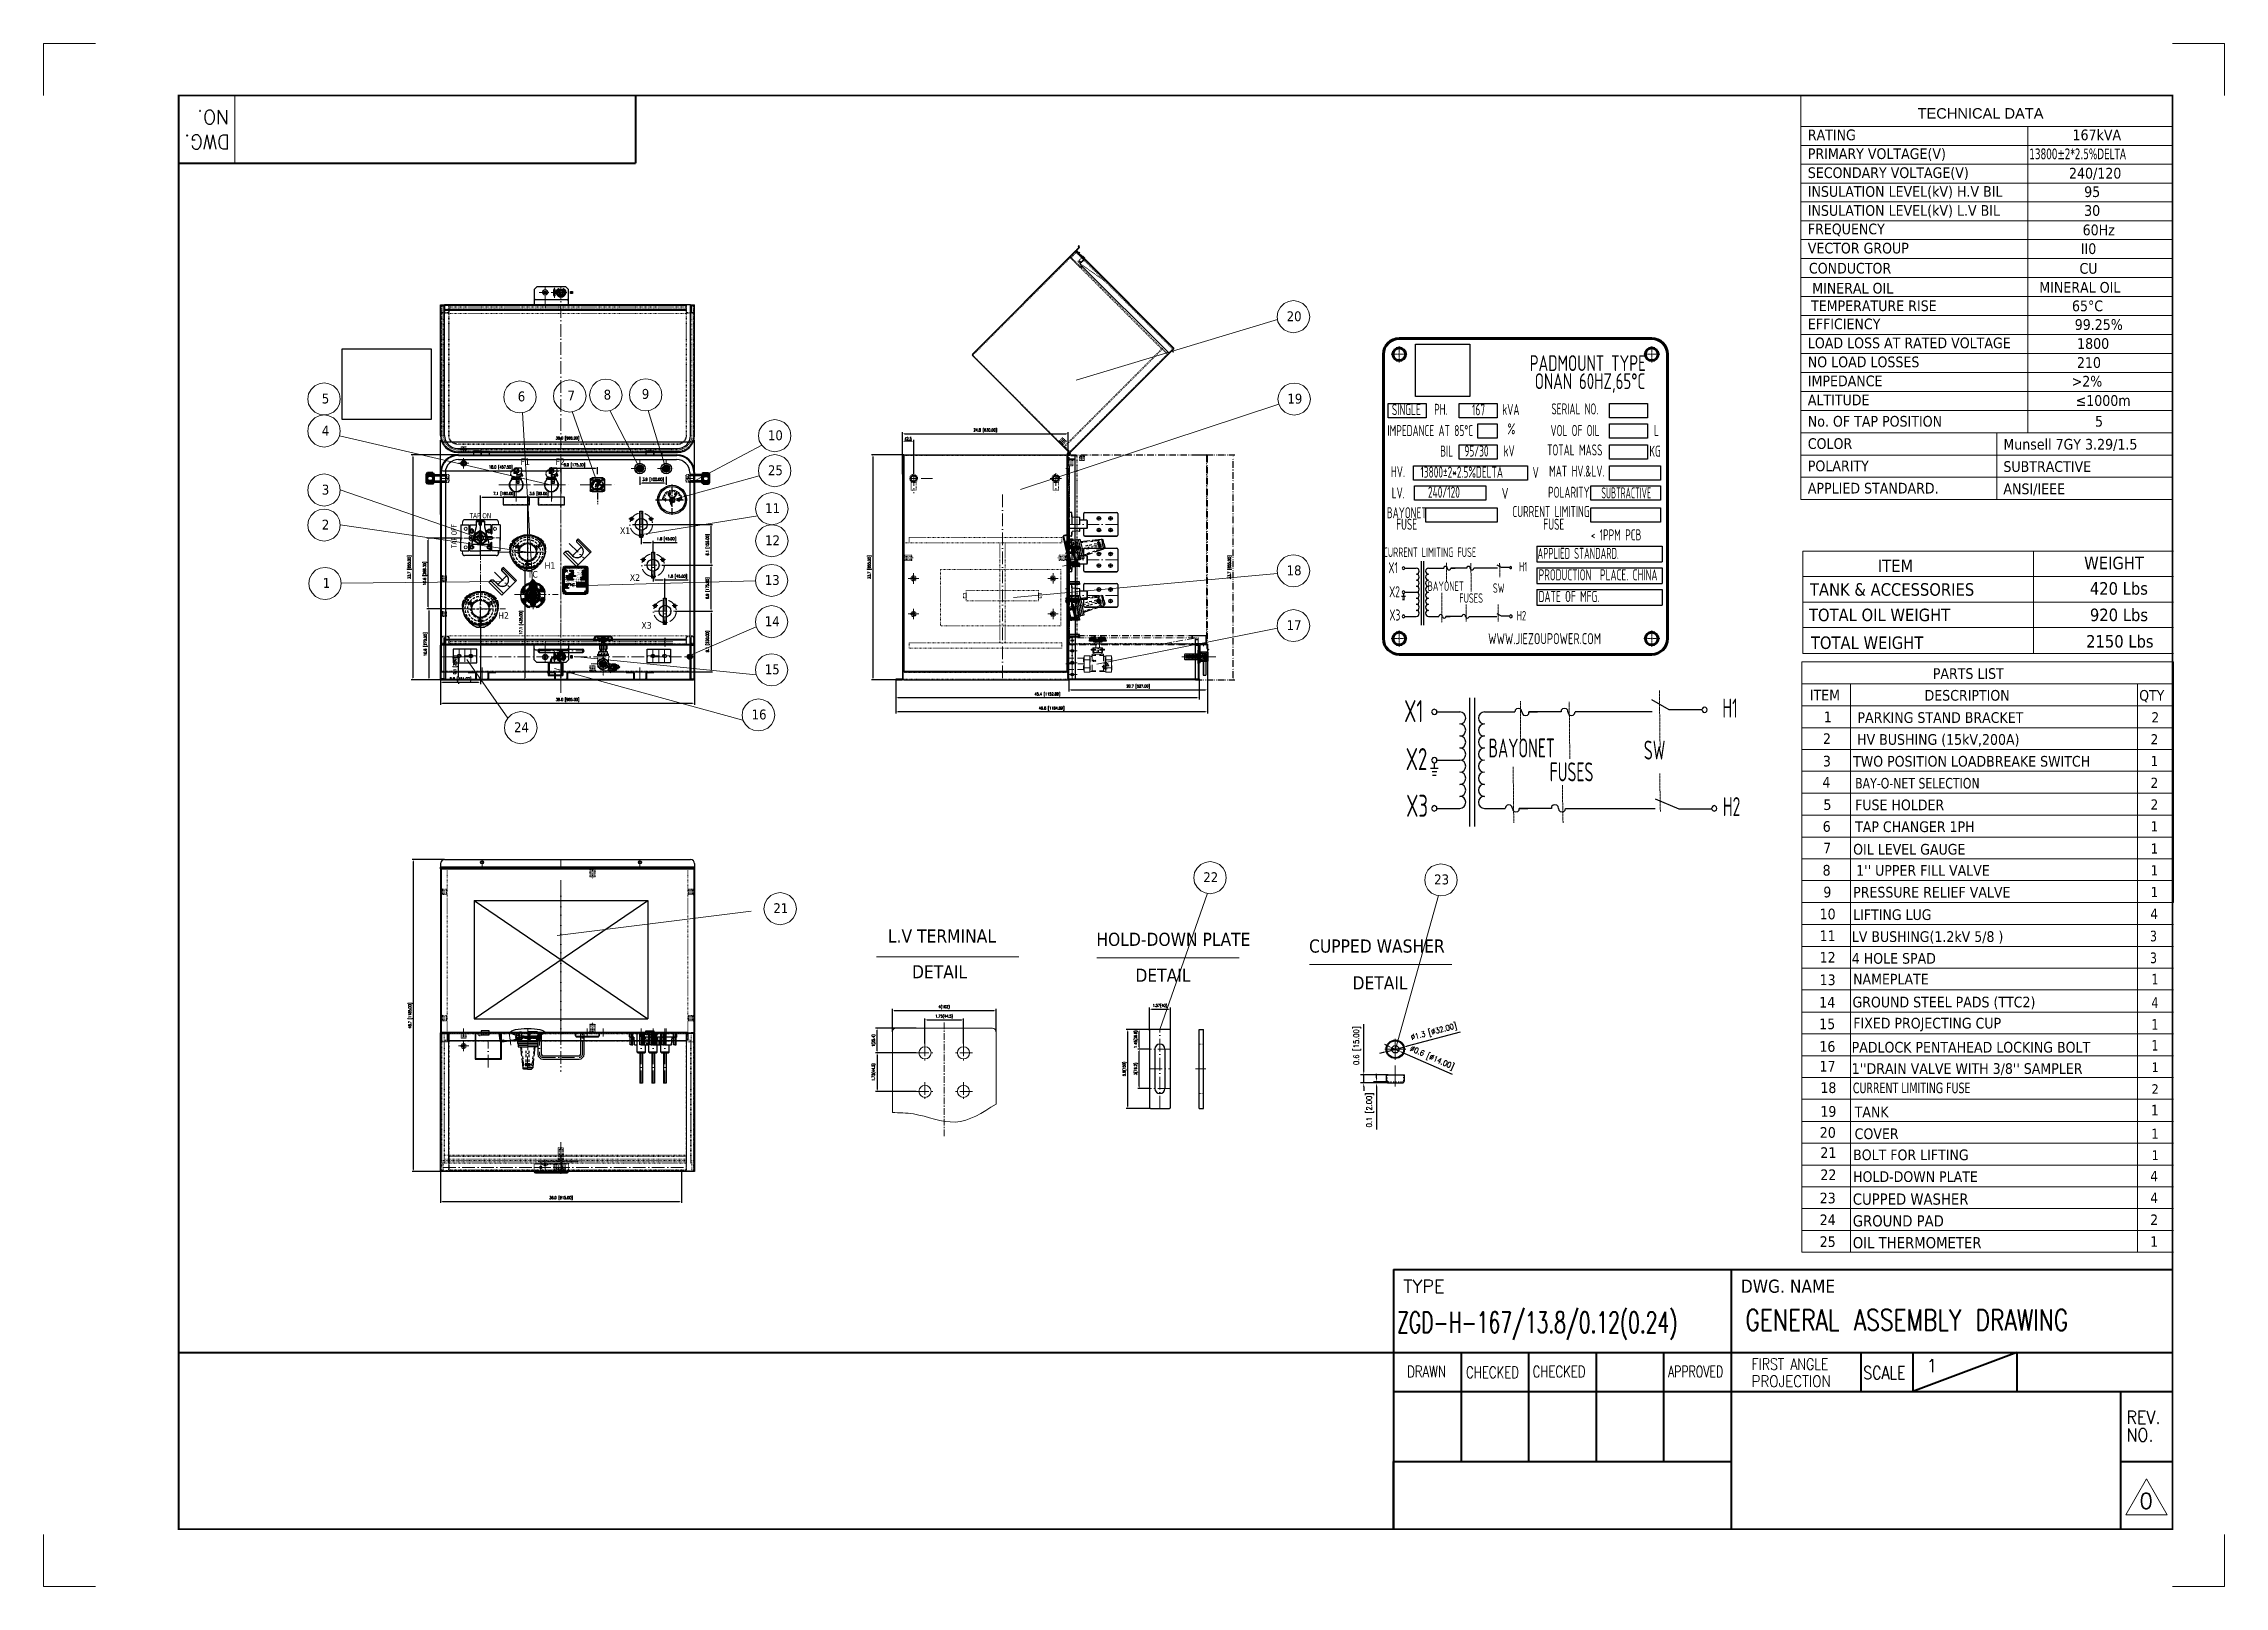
# Model space of a CAD drawing. Header units: millimetres. Extents: x 8127 to 36426, y -6229 to 13228.
# Drawn here: x 28138 to 36426, y 7367 to 13228 of the extents above; entities that cross this region are included whole.
import ezdxf
from ezdxf.enums import TextEntityAlignment as Align

# ---------------------------------------------------------------- set-up
doc = ezdxf.new("R2010")
doc.units = ezdxf.units.MM
doc.header["$LTSCALE"] = 4
for name, pattern in [('5 双点画线', [10.5, 6.25, -1.25, 0.25, -1.25, 0.25, -1.25]), ('ACAD_ISO02W100', [15, 12, -3]), ('ACAD_ISO03W100', [1.18, 0.47, -0.71]), ('ACAD_ISO10W100', [18, 12, -3, 0, -3]), ('CENTERX2', [101.6, 63.5, -12.7, 12.7, -12.7]), ('DASHED', [0.75, 0.5, -0.25]), ('点画线', [18, 12, -2, 2, -2])]:
    doc.linetypes.add(name, pattern=pattern)
for name, color, linetype in [('1', 12, 'Continuous'), ('2', 3, 'Continuous'), ('4虚线层', 6, 'DASHED'), ('C00-00-00', 7, 'Continuous'), ('PDF_Text', 7, 'Continuous')]:
    doc.layers.add(name, color=color, linetype=linetype)
for name, color, linetype, lineweight in [('6文字层', 3, 'Continuous', 35), ('标注、文本', 3, 'Continuous', 25), ('粗实线', 4, 'Continuous', 53), ('铁心', 3, 'Continuous', 0)]:
    doc.layers.add(name, color=color, linetype=linetype, lineweight=lineweight)
doc.layers.add('paper', color=254, linetype='Continuous', plot=False)
doc.layers.add('中心线层', color=1, linetype='点画线', lineweight=18, true_color=0xff0000)
doc.styles.add('PDF Arial', font='arial.ttf')
doc.styles.add('PDF FangSong', font='simfang.ttf')
doc.styles.add('pdm', font='gbenor.shx', dxfattribs={"width": 0.8, "bigfont": 'gbhzfs.shx'})
doc.styles.add('ROMANS', font='romans.shx', dxfattribs={"bigfont": 'whgtxt.shx'})
doc.styles.get("Standard").update_dxf_attribs({"font": 'txt', "bigfont": 'gbcbig.shx'})
doc.styles.add('Tahoma$001', font='tahoma.ttf', dxfattribs={"height": 2.159784})
doc.styles.add('Tahoma_txtstyle_28.93_0_0', font='tahoma.ttf')
doc.styles.add('Tahoma_txtstyle_30.40_0_0', font='tahoma.ttf')
doc.styles.add('Tahoma_txtstyle_30.51_0_0', font='tahoma.ttf')
doc.styles.add('TH_GBDIM', font='romans.shx', dxfattribs={"width": 0.8, "bigfont": 'gbcbig.shx'})
doc.dimstyles.new('TH_GBDIM1', dxfattribs={"dimscale": 3, "dimtxt": 3.5, "dimasz": 2.5, "dimexe": 2, "dimexo": 0, "dimgap": 1.5, "dimtad": 1, "dimdec": 1, "dimlfac": 0.03937, "dimzin": 0, "dimdsep": 46, "dimtxsty": 'TH_GBDIM', "dimcen": 2.5, "dimclrd": 3, "dimclre": 256, "dimclrt": 2, "dimadec": 0, "dimazin": 0, "dimtfac": 0.714286, "dimtdec": 1, "dimtmove": 0, "dimatfit": 3, "dimfxl": 1, "dimtzin": 0, "dimlwd": -1, "dimlwe": -1, "dimarcsym": 0})
picture_1 = doc.add_image_def('image1.jpg', size_in_pixel=(258, 247))
picture_2 = doc.add_image_def('image2.png', size_in_pixel=(276, 219))

msp = doc.modelspace()

# ---------------------------------------------------------------- texts
at = {"layer": '1', "color": 4, "lineweight": 13}
for s, width, p in [('ZGD-H-167/13.8/0.12(0.24)', 0.65, (33281.84, 8329.24)), ('GENERAL ASSEMBLY DRAWING', 0.76, (34606.1, 8338.56))]:
    msp.add_text(s, height=80, dxfattribs=dict(at, width=width)).set_placement(p)
at = {"layer": '2', "lineweight": 13, "style": 'ROMANS'}
for s, p in [('NO.', (28843.97, 12975.08)), ('DWG.', (28845.87, 12880.56))]:
    msp.add_text(s, height=53.282, rotation=180, dxfattribs=at).set_placement(p)
for s, height, p in [('TYPE', 49.335, (33305.68, 8482.14)), ('1', 49.34, (35293.41, 8180.38))]:
    msp.add_text(s, height=height, dxfattribs=at).set_placement(p)
for s, height, width, p in [('FIRST ANGLE', 43.4148, 0.8, (34629.34, 8189.13)), ('DRAWN', 43.415, 0.75, (33320.16, 8160.86)), ('CHECKED', 43.415, 0.75, (33544.16, 8158.11)), ('CHECKED', 43.415, 0.75, (33797.2, 8160.86)), ('APPROVED', 43.415, 0.7, (34311.57, 8160.86)), ('PROJECTION', 43.415, 0.86, (34629.34, 8124.06)), ('SCALE', 49.335, 0.8, (35053.52, 8153.35)), ('REV.', 49.335, 0.9, (36053.94, 7984.51)), ('NO.', 49.335, 0.9, (36053.94, 7917.24))]:
    msp.add_text(s, height=height, dxfattribs=dict(at, width=width)).set_placement(p)
at = {"layer": '2', "color": 4, "lineweight": 13, "style": 'ROMANS'}
msp.add_text('0', height=59.2, dxfattribs=at).set_placement((36103.67, 7661.65))
at = {"layer": 'PDF_Text', "insert": (33316.65, 10649.62), "char_height": 0.09, "attachment_point": 7, "style": 'PDF FangSong'}
msp.add_mtext('{\\W0.997175;www.jiezoupower.com}', dxfattribs=at)
at = {"layer": '标注、文本', "style": 'pdm'}
for s, height, width, p in [('PADMOUNT TYPE ', 60, 0.8, (34019.66, 12013.82)), (' ONAN 60HZ,65°C', 60, 0.8, (34001.76, 11945.14)), ('SINGLE', 42, 0.72, (33317.09, 11837.27)), ('PH.', 42, 0.72, (33448.23, 11838.17)), ('167', 42, 0.72, (33591.63, 11836.56)), ('kVA', 42, 0.72, (33714.58, 11837.78)), ('SERIAL NO.', 42, 0.72, (33957.48, 11839.86)), ('IMPEDANCE AT 85°C ', 42, 0.72, (33416.14, 11757.43)), ('%%%', 42, 0.72, (33716.37, 11764.23)), ('VOL OF OIL', 42, 0.72, (33958.32, 11757.86)), ('L', 42, 0.72, (34267.67, 11758.25)), ('BIL', 42, 0.72, (33470.33, 11679.62)), ('95/30', 42, 0.72, (33583.52, 11679.87)), ('kV', 42, 0.72, (33707.97, 11680.31)), ('TOTAL MASS', 42, 0.72, (33957.24, 11683.95)), ('KG', 42, 0.72, (34262.55, 11679.42)), ('HV.', 42, 0.72, (33285.16, 11601.42)), ('13800±2*2.5%%%DELTA ', 42, 0.72, (33535.76, 11599.65)), ('V', 42, 0.72, (33808.73, 11597.78)), ('MAT HV.&LV.', 42, 0.72, (33964.97, 11603.52)), ('LV.', 42, 0.72, (33286.29, 11520.74)), ('240/120', 42, 0.72, (33460.02, 11523.42)), ('V', 42, 0.8, (33692.36, 11518.82)), ('POLARITY', 42, 0.72, (33934.86, 11523.06)), ('SUBTRACTIVE', 42, 0.5, (34152.92, 11520.68)), ('BAYONET', 42, 0.72, (33318.8, 11445.4)), ('CURRENT LIMITING', 42, 0.72, (33866.83, 11449.96)), ('FUSE', 42, 0.72, (33318.43, 11401.64)), ('FUSE', 42, 0.72, (33877.57, 11401.64)), ('< 1PPM PCB', 42, 0.72, (34114.16, 11361.37)), ('CURRENT LIMITING FUSE', 36, 0.7, (33406.5, 11295.24)), ('BAYONET', 3.5, 0.72, (30121.64, 11192.57)), ('IMPEDANCE AT 85°C ', 3.5, 0.72, (30129.76, 11218.57)), ('HV.', 3.5, 0.72, (30118.84, 11205.57)), ('SINGLE', 3.5, 0.72, (30121.5, 11225.22)), ('LV.', 3.5, 0.72, (30118.94, 11198.84)), ('FUSE', 3.5, 0.72, (30121.61, 11188.92)), ('PADMOUNT TYPE ONAN 60HZ,65°C', 5, 0.8, (30158.45, 11233.11)), ('13800±2*2.5%%%DELTA', 3.5, 0.72, (30139.64, 11205.25)), ('240/120', 3.5, 0.72, (30133.41, 11199.07)), ('PH.', 3.5, 0.72, (30132.43, 11225.3)), ('BRL', 3.5, 0.72, (30134.27, 11212.08)), ('95/30', 3.5, 0.72, (30143.7, 11212.1)), ('167', 3.5, 0.72, (30144.38, 11225.16)), ('V', 3.5, 0.8, (30152.77, 11198.68)), ('kVA', 3.5, 0.72, (30154.63, 11225.26)), ('kV', 3.5, 0.72, (30154.08, 11212.14)), ('%%%', 3.5, 0.72, (30154.78, 11219.13)), ('CURRENT LIMITING', 3.5, 0.72, (30167.31, 11192.95)), ('V', 3.5, 0.72, (30162.47, 11205.26)), ('FUSE', 3.5, 0.72, (30168.21, 11188.92)), ('TOTAL MASS', 3.5, 0.72, (30174.85, 11212.44)), ('POLARITY', 3.5, 0.72, (30172.98, 11199.04)), ('MAT HV.&LV.', 3.5, 0.72, (30175.49, 11205.74)), ('VOL OF OIL', 3.5, 0.72, (30174.94, 11218.6)), ('SERIAL NO.', 3.5, 0.72, (30174.87, 11225.44)), ('SUBTRACTIVE', 3.5, 0.5, (30191.14, 11198.78)), ('KG', 3.5, 0.72, (30200.29, 11212.07)), ('L', 3.5, 0.72, (30200.72, 11218.64)), ('X1', 42, 0.72, (33266.95, 11236.58)), ('H1', 36, 0.7, (33760.87, 11240.43)), ('ENERGY EFFICIENCY PER CAN/CSA-C802.1', 3.5, 0.67, (30140.85, 11184.59)), ('CURRENT LIMITING FUSE', 3, 0.7, (30128.95, 11180.05)), ('X1', 3.5, 0.72, (30117.32, 11175.16)), ('X2', 3.5, 0.72, (30117.77, 11167.57)), ('X3', 3.5, 0.72, (30117.86, 11160.18)), ('H1A', 3, 0.7, (30157.78, 11175.34)), ('H1B', 3, 0.7, (30157.78, 11168.28)), ('< 1PPM PCB', 3.5, 0.72, (30187.92, 11185.56)), ('X2', 42, 0.72, (33272.29, 11145.44)), ('X3', 42, 0.72, (33273.38, 11056.79)), ('H2', 36, 0.7, (33754.44, 11054.43)), ('WWW.JIEZOUPOWER.COM ', 42, 0.8, (33851.66, 10966.93)), ('X1', 84, 0.72, (33345.04, 10691.75)), ('H1', 72, 0.7, (34547.28, 10703.14)), ('X2', 84, 0.72, (33355.73, 10509.47)), ('X3', 84, 0.72, (33357.9, 10332.15)), ('H2', 72, 0.7, (34553.25, 10329.11))]:
    msp.add_text(s, height=height, dxfattribs=dict(at, width=width)).set_placement(p, align=Align.MIDDLE_CENTER)
at = {"layer": '标注、文本', "lineweight": 13, "style": 'Tahoma$001'}
for s, p in [('F1', (29950.32, 11626.89)), ('F2', (30083.9, 11626.89)), ('X1', (30328.4, 11364.6)), ('H1', (30041.74, 11232.42)), ('X2', (30365.96, 11186.59)), ('H2', (29865.5, 11042.45)), ('X3', (30409.9, 11004.91))]:
    msp.add_text(s, height=25, dxfattribs=at).set_placement(p)
at = {"layer": '标注、文本', "style": 'Tahoma$001', "width": 0.76}
msp.add_text('TAP ON', height=20, dxfattribs=at).set_placement((29756.75, 11424.33))
msp.add_text('TAP OFF', height=20, rotation=90, dxfattribs=at).set_placement((29707.78, 11311.19))
at = {"layer": '标注、文本', "style": 'pdm'}
for s, height, width, p in [('APPLIED STANDARD.', 42, 0.67, (33815.56, 11291.08)), ('PRODUCTION  PLACE. CHINA', 42, 0.72, (33819.84, 11209.61)), ('APPLIED STANDARD.', 3.5, 0.67, (30163.04, 11179.71)), ('PRODUCTION  PLACE. CHINA', 3.5, 0.72, (30163.4, 11172.92)), ('DATE OF MFG.', 3.5, 0.72, (30163.4, 11166.06)), ('DATE OF MFG.', 42, 0.72, (33819.84, 11127.37))]:
    msp.add_text(s, height=height, dxfattribs=dict(at, width=width)).set_placement(p, align=Align.MIDDLE_LEFT)
at = {"layer": '标注、文本', "style": 'pdm', "width": 0.7}
for s, height, p in [('BAYONET', 3, (30138.35, 11166.76)), ('FUSES', 3, (30143.86, 11164.04)), ('SW', 3, (30151.48, 11161.51)), ('BAYONET', 36, (33535.15, 11148.51)), ('FUSES', 36, (33608.49, 11103.15)), ('SW', 36, (33690.55, 11141.25)), ('BAYONET', 72, (33881.44, 10515.6)), ('SW', 72, (34301.63, 10507.75)), ('FUSES', 72, (34028.11, 10424.88))]:
    msp.add_text(s, height=height, dxfattribs=at).set_placement(p, align=Align.RIGHT)
at = {"layer": '铁心', "lineweight": 13}
for s, height, style, p in [('TECHNICAL DATA', 39.7655, 'PDF Arial', (35260.33, 12942.74)), ('RATING', 40.606, 'Tahoma$001', (34842.96, 12860.73)), ('167kVA', 40.606, 'Tahoma$001', (35849.02, 12860.73)), ('PRIMARY VOLTAGE(V)', 40.6063, 'Tahoma$001', (34842.96, 12789.24)), ('SECONDARY VOLTAGE(V)', 40.6063, 'Tahoma$001', (34842.96, 12717.07)), ('INSULATION LEVEL(kV) H.V BIL', 40.6063, 'Tahoma$001', (34842.96, 12645.59)), ('240/120', 40.606, 'Tahoma$001', (35835.54, 12715.18)), ('95', 40.606, 'Tahoma$001', (35893.25, 12644.91)), ('INSULATION LEVEL(kV) L.V BIL', 40.6063, 'Tahoma$001', (34842.96, 12573.42)), ('30', 40.606, 'Tahoma$001', (35893.25, 12573.42)), ('FREQUENCY', 40.606, 'Tahoma$001', (34842.96, 12503.29)), ('60Hz', 40.606, 'Tahoma$001', (35887.43, 12499.63)), ('VECTOR GROUP', 40.6063, 'Tahoma$001', (34842.96, 12430.45)), ('II0', 40.606, 'Tahoma$001', (35880.73, 12428.34)), ('CONDUCTOR', 40.606, 'Tahoma$001', (34847.14, 12354.18)), ('CU', 40.606, 'Tahoma$001', (35875.43, 12353.53)), ('20', 37.589, 'Tahoma$001', (32862.34, 12173)), ('EFFICIENCY', 40.606, 'Tahoma$001', (34842.96, 12142.46)), ('LOAD LOSS AT RATED VOLTAGE', 40.6063, 'Tahoma$001', (34842.96, 12070.29)), ('99.25%%%', 40.606, 'Tahoma$001', (35857.31, 12140.15)), ('1800', 40.606, 'Tahoma$001', (35866.4, 12067.98)), ('NO LOAD LOSSES', 40.6063, 'Tahoma$001', (34842.96, 11998.12)), ('210', 40.606, 'Tahoma$001', (35865.72, 11995.82)), ('IMPEDANCE', 40.606, 'Tahoma$001', (34842.96, 11925.95)), ('>2%%%', 40.606, 'Tahoma$001', (35845.8, 11924.75)), ('5', 37.59, 'Tahoma$001', (29195.34, 11860.63)), ('6', 37.59, 'Tahoma$001', (29939.94, 11868.49)), ('7', 37.59, 'Tahoma$001', (30129.1, 11871.92)), ('8', 37.59, 'Tahoma$001', (30266.46, 11875.24)), ('9', 37.59, 'Tahoma$001', (30411.42, 11878.23)), ('19', 37.589, 'Tahoma$001', (32865.22, 11860.07)), ('ALTITUDE', 40.606, 'Tahoma$001', (34842.96, 11853.78)), ('≤1000m', 40.606, 'Tahoma$001', (35861.04, 11851.48)), ('4', 37.59, 'Tahoma$001', (29195.34, 11738.65)), ('No. OF TAP POSITION', 40.6063, 'Tahoma$001', (34842.9, 11772.53)), ('5', 40.61, 'Tahoma$001', (35934.49, 11772.53)), ('10', 37.589, 'Tahoma$001', (30890.89, 11720.92)), ('COLOR', 40.606, 'Tahoma$001', (34842.9, 11687.85)), ('Munsell 7GY 3.29/1.5', 40.6063, 'Tahoma$001', (35586.27, 11685.3)), ('25', 37.589, 'Tahoma$001', (30890.89, 11588.01)), ('POLARITY', 40.606, 'Tahoma$001', (34842.9, 11603.18)), ('SUBTRACTIVE', 40.6063, 'Tahoma$001', (35586.27, 11600.62)), ('3', 37.59, 'Tahoma$001', (29195.34, 11514.42)), ('APPLIED STANDARD.', 40.6063, 'Tahoma$001', (34842.9, 11518.5)), ('ANSI/IEEE', 40.606, 'Tahoma$001', (35586.27, 11515.94)), ('11', 37.589, 'Tahoma$001', (30880.2, 11443.85)), ('2', 37.59, 'Tahoma$001', (29195.34, 11381.44)), ('12', 37.589, 'Tahoma$001', (30880.2, 11321.87)), ('1', 37.59, 'Tahoma$001', (29198.87, 11159.75)), ('13', 37.589, 'Tahoma$001', (30878.98, 11171.23)), ('18', 37.589, 'Tahoma$001', (32862.34, 11207.74)), ('ITEM', 47.513, 'Tahoma_txtstyle_30.51_0_0', (35108.95, 11219.88)), ('TANK & ACCESSORIES', 47.5129, 'Tahoma_txtstyle_30.51_0_0', (34850.94, 11130.24)), ('420 Lbs', 47.513, 'Tahoma_txtstyle_30.51_0_0', (35914.83, 11134.21)), ('14', 37.589, 'Tahoma$001', (30878.98, 11014.21)), ('17', 37.589, 'Tahoma$001', (32862.34, 10999.62)), ('TOTAL OIL WEIGHT', 47.5129, 'Tahoma_txtstyle_30.51_0_0', (34847.23, 11033.49)), ('920 Lbs', 47.513, 'Tahoma_txtstyle_30.51_0_0', (35915.13, 11033.67)), ('TOTAL WEIGHT', 47.5129, 'Tahoma_txtstyle_30.51_0_0', (34854.64, 10927.94)), ('2150 Lbs', 47.513, 'Tahoma_txtstyle_30.51_0_0', (35900.62, 10933.16)), ('15', 37.589, 'Tahoma$001', (30878.98, 10831.76)), ('PARTS LIST', 40.487, 'Tahoma_txtstyle_30.40_0_0', (35318.13, 10814.34)), ('16', 37.589, 'Tahoma$001', (30828.98, 10660.18)), ('ITEM', 40.487, 'Tahoma_txtstyle_30.40_0_0', (34850.75, 10732.52)), ('DESCRIPTION', 40.487, 'Tahoma_txtstyle_30.40_0_0', (35286.79, 10731.49)), ('QTY', 40.309, 'Tahoma$001', (36102.46, 10731.68)), ('24', 37.589, 'Tahoma$001', (29925.69, 10611.58)), ('1', 40.49, 'Tahoma_txtstyle_30.40_0_0', (34903.69, 10649.67)), ('PARKING STAND BRACKET', 40.487, 'Tahoma_txtstyle_30.40_0_0', (35031.6, 10647.09)), ('2', 38.52, 'Tahoma$001', (36149.2, 10648.99)), ('2', 40.49, 'Tahoma_txtstyle_30.40_0_0', (34900.59, 10566.82)), (' HV BUSHING (15kV,200A)', 40.487, 'Tahoma_txtstyle_30.40_0_0', (35015.15, 10563.77)), ('2', 38.52, 'Tahoma_txtstyle_28.93_0_0', (36145.77, 10565.62)), ('3', 40.49, 'Tahoma_txtstyle_30.40_0_0', (34900.25, 10481.57)), ('TWO POSITION LOADBREAKE SWITCH', 40.487, 'Tahoma_txtstyle_30.40_0_0', (35015.15, 10480.92)), ('1', 38.52, 'Tahoma_txtstyle_28.93_0_0', (36145.77, 10483.12)), ('4', 40.49, 'Tahoma_txtstyle_30.40_0_0', (34898.53, 10401.47)), ('2', 38.52, 'Tahoma_txtstyle_28.93_0_0', (36145.77, 10400.27)), ('5', 40.49, 'Tahoma_txtstyle_30.40_0_0', (34902.43, 10316.21)), ('FUSE HOLDER', 40.487, 'Tahoma_txtstyle_30.40_0_0', (35022.77, 10315.29)), ('2', 38.52, 'Tahoma_txtstyle_28.93_0_0', (36145.77, 10317.76)), ('6', 40.49, 'Tahoma_txtstyle_30.40_0_0', (34899.63, 10233.36)), ('TAP CHANGER 1PH ', 40.487, 'Tahoma_txtstyle_30.40_0_0', (35022.77, 10232.44)), ('1', 38.52, 'Tahoma_txtstyle_28.93_0_0', (36145.77, 10234.91)), ('7', 40.49, 'Tahoma_txtstyle_30.40_0_0', (34901.37, 10151.54)), ('OIL LEVEL GAUGE ', 40.487, 'Tahoma_txtstyle_30.40_0_0', (35015.15, 10146.69)), ('1', 38.52, 'Tahoma_txtstyle_28.93_0_0', (36145.77, 10150.34)), ('22', 37.589, 'Tahoma$001', (32545.46, 10041.96)), ('23', 37.589, 'Tahoma$001', (33423.12, 10033.5)), ('8', 40.49, 'Tahoma_txtstyle_30.40_0_0', (34899.21, 10066.97)), ("1'' UPPER FILL VALVE", 40.487, 'Tahoma_txtstyle_30.40_0_0', (35026.79, 10066.43)), ('1', 38.52, 'Tahoma_txtstyle_28.93_0_0', (36145.77, 10067.83)), ('21', 37.589, 'Tahoma$001', (30911.42, 9924.26)), ('9', 40.49, 'Tahoma_txtstyle_30.40_0_0', (34901.96, 9984.3)), ('PRESSURE RELIEF VALVE', 40.487, 'Tahoma_txtstyle_30.40_0_0', (35015.15, 9983.6)), ('1', 38.52, 'Tahoma_txtstyle_28.93_0_0', (36145.77, 9984.98)), ('10', 40.487, 'Tahoma_txtstyle_30.40_0_0', (34887.87, 9900.76)), ('LIFTING LUG', 40.487, 'Tahoma_txtstyle_30.40_0_0', (35015.15, 9898.3)), ('4', 39.74, 'Tahoma$001', (36144.39, 9901.62)), ('L.V TERMINAL', 50, 'Tahoma$001', (31346.78, 9812.52)), ('HOLD-DOWN PLATE', 50, 'Tahoma$001', (32139.04, 9799.89)), ('CUPPED WASHER', 50, 'Tahoma$001', (32947.38, 9774.25)), ('11', 40.487, 'Tahoma_txtstyle_30.40_0_0', (34887.87, 9817.91)), ('LV BUSHING(1.2kV 5/8 )', 40.487, 'Tahoma_txtstyle_30.40_0_0', (35010.09, 9815)), ('DETAIL', 50, 'Tahoma$001', (31438.25, 9676.58)), ('DETAIL', 50, 'Tahoma$001', (32287.37, 9663.31)), ('12', 40.487, 'Tahoma_txtstyle_30.40_0_0', (34887.87, 9736.09)), ('4 HOLE SPAD', 40.487, 'Tahoma_txtstyle_30.40_0_0', (35010.09, 9732.15)), ('DETAIL', 50, 'Tahoma$001', (33112.5, 9634.33)), ('13', 40.487, 'Tahoma_txtstyle_30.40_0_0', (34887.87, 9650.66)), ('NAMEPLATE', 40.487, 'Tahoma_txtstyle_30.40_0_0', (35015.15, 9653.24)), ('14', 40.487, 'Tahoma_txtstyle_30.40_0_0', (34886.33, 9565.55)), ('GROUND STEEL PADS (TTC2)', 40.487, 'Tahoma_txtstyle_30.40_0_0', (35012.75, 9566.26)), ('15', 40.487, 'Tahoma_txtstyle_30.40_0_0', (34886.33, 9483.45)), ('FIXED PROJECTING CUP', 40.487, 'Tahoma_txtstyle_30.40_0_0', (35015.74, 9486.03)), ('16', 40.487, 'Tahoma_txtstyle_30.40_0_0', (34886.89, 9397.49)), ('PADLOCK PENTAHEAD LOCKING BOLT', 40.487, 'Tahoma_txtstyle_30.40_0_0', (35009.65, 9394.74)), ('17', 40.487, 'Tahoma_txtstyle_30.40_0_0', (34887.65, 9322.59)), ("1''DRAIN VALVE WITH 3/8'' SAMPLER ", 40.487, 'Tahoma_txtstyle_30.40_0_0', (35009.65, 9313.61)), ('1', 36.33, 'Tahoma$001', (36149.55, 9320.64)), ('18', 40.487, 'Tahoma_txtstyle_30.40_0_0', (34890.71, 9240.82)), ('2', 36.33, 'Tahoma$001', (36149.55, 9237.79)), ('19', 40.487, 'Tahoma_txtstyle_30.40_0_0', (34890.71, 9150.82)), ('TANK', 40.487, 'Tahoma_txtstyle_30.40_0_0', (35021.05, 9148.79)), ('1', 40.49, 'Tahoma_txtstyle_30.40_0_0', (36146.77, 9155.64)), ('20', 40.487, 'Tahoma_txtstyle_30.40_0_0', (34888.55, 9070.86)), ('21', 40.487, 'Tahoma_txtstyle_30.40_0_0', (34890.71, 8994.2)), ('COVER', 40.487, 'Tahoma_txtstyle_30.40_0_0', (35021.05, 9065.94)), ('1', 38.38, 'Tahoma$001', (36148.05, 9067.1)), ('22', 40.487, 'Tahoma_txtstyle_30.40_0_0', (34890.71, 8910.19)), ('BOLT FOR LIFTING', 40.487, 'Tahoma_txtstyle_30.40_0_0', (35015.15, 8985.8)), ('1', 36.57, 'Tahoma$001', (36149.55, 8986.49)), ('HOLD-DOWN PLATE', 40.487, 'Tahoma_txtstyle_30.40_0_0', (35015.15, 8902.95)), ('4', 39.74, 'Tahoma$001', (36144.39, 8905.36)), ('23', 40.487, 'Tahoma_txtstyle_30.40_0_0', (34888.19, 8821.75)), ('CUPPED WASHER', 42.6179, 'Tahoma_txtstyle_30.40_0_0', (35013.89, 8816.66)), ('4', 39.74, 'Tahoma$001', (36144.39, 8822.51)), ('24', 40.487, 'Tahoma_txtstyle_30.40_0_0', (34888.19, 8738.9)), ('GROUND PAD  ', 42.6179, 'Tahoma_txtstyle_30.40_0_0', (35013.89, 8733.81)), ('2', 39.74, 'Tahoma$001', (36144.39, 8739.66)), ('25', 40.487, 'Tahoma_txtstyle_30.40_0_0', (34888.19, 8656.05)), ('OIL THERMOMETER', 42.6179, 'Tahoma_txtstyle_30.40_0_0', (35013.89, 8650.96)), ('1', 39.74, 'Tahoma$001', (36144.39, 8656.81)), ('DWG. NAME', 49.845, 'Tahoma_txtstyle_30.40_0_0', (34588.39, 8482.14))]:
    msp.add_text(s, height=height, dxfattribs=dict(at, style=style)).set_placement(p)
for s, height, style, width, p in [('13800±2*2.5%%%DELTA', 40.6063, 'Tahoma$001', 0.7, (35684.93, 12788.56)), ('BAY-O-NET SELECTION', 40, 'Tahoma_txtstyle_30.40_0_0', 0.88, (35022.77, 10397.79)), ('3', 40.49, 'Tahoma_txtstyle_30.40_0_0', 0.85, (36143.9, 9817.05)), ('3', 40.49, 'Tahoma_txtstyle_30.40_0_0', 0.85, (36143.9, 9734.2)), ('1', 40.49, 'Tahoma_txtstyle_30.40_0_0', 0.85, (36149.55, 9653.24)), ('4', 40.49, 'Tahoma_txtstyle_30.40_0_0', 0.85, (36149.06, 9563.84)), ('1', 40.49, 'Tahoma_txtstyle_30.40_0_0', 0.85, (36149.06, 9480.99)), ('1', 40.49, 'Tahoma_txtstyle_30.40_0_0', 0.85, (36149.55, 9401.6)), ('CURRENT LIMITING FUSE ', 40, 'Tahoma_txtstyle_30.40_0_0', 0.76, (35014.21, 9240.33))]:
    msp.add_text(s, height=height, dxfattribs=dict(at, style=style, width=width)).set_placement(p)
at = {"layer": '铁心', "lineweight": 13, "style": 'Tahoma$001'}
for s, p in [('MINERAL OIL', (35013.64, 12298.47)), ('MINERAL OIL', (35876.78, 12301.67)), ('TEMPERATURE RISE ', (35101.5, 12231.67))]:
    msp.add_text(s, height=40.6063, dxfattribs=at).set_placement(p, align=Align.MIDDLE)
msp.add_text('65%%DC', height=40.606, dxfattribs=at).set_placement((35846.86, 12231.38), align=Align.MIDDLE_LEFT)
at = {"layer": '铁心', "lineweight": 13, "insert": (35893.24, 11278.31), "char_height": 47.513, "width": 562.5922, "attachment_point": 1, "style": 'Tahoma_txtstyle_30.51_0_0'}
msp.add_mtext('WEIGHT', dxfattribs=at)

# ---------------------------------------------------------------- blocks, each defined once
blk = doc.blocks.new('22')
at = {"layer": '4虚线层', "ltscale": 5}
for q in [(27059.1, -2036.8), (27059.1, -2081.1)]:
    blk.add_line((27059.1, -2007.3), q, dxfattribs=at)
at = {"layer": '标注、文本', "color": 1, "linetype": 'ACAD_ISO10W100', "lineweight": 18}
for p, q in [((27059.1, -2048.3), (26867.8, -2048.3)), ((26994.8, -2025.8), (26978.6, -2025.8)), ((26994.8, -2069.8), (26978.6, -2069.8)), ((26994.9, -2025.8), (26978.8, -2025.8)), ((26994.9, -2069.8), (26978.8, -2069.8)), ((26986.7, -2018.4), (26986.7, -2033.3)), ((26986.7, -2062.4), (26986.7, -2077.3)), ((27039.3, -2025.8), (27023.1, -2025.8)), ((27039.3, -2069.8), (27023.1, -2069.8)), ((27039.4, -2025.8), (27023.3, -2025.8)), ((27039.4, -2069.8), (27023.3, -2069.8)), ((27031.2, -2018.4), (27031.2, -2033.3)), ((27031.2, -2062.4), (27031.2, -2077.3))]:
    blk.add_line(p, q, dxfattribs=at)
at = {"layer": '标注、文本'}
for p, q in [((26940.8, -2064.3), (26867.8, -2064.3)), ((26882.8, -2003.3), (26868.8, -2003.3)), ((26883.8, -2019.9), (26883.8, -2004.3)), ((26883.8, -2019.9), (26883.8, -2009.3)), ((26883.8, -2019.9), (26883.8, -2009.3)), ((26912.9, -2022.8), (26884.8, -2020.9)), ((26912.9, -2022.8), (26884.8, -2020.9)), ((26913.8, -2048.3), (26913.8, -2023.8)), ((26913.8, -2048.3), (26913.8, -2023.8)), ((26940.8, -2032.3), (26913.8, -2032.3)), ((26913.8, -2072.9), (26913.8, -2064.3)), ((26913.8, -2072.9), (26913.8, -2064.3)), ((26928.8, -2032.3), (26928.8, -2007.3)), ((26928.8, -2032.3), (26928.8, -2007.3)), ((26928.8, -2089.3), (26928.8, -2064.3)), ((26932.8, -2003.3), (27055.6, -2003.3)), ((26940.8, -2032.3), (26943.8, -2035.3)), ((26940.8, -2032.3), (26940.8, -2064.3)), ((26940.8, -2032.3), (26943.8, -2035.3)), ((26940.8, -2032.3), (26940.8, -2064.3)), ((26940.8, -2064.3), (26943.8, -2061.3)), ((26940.8, -2064.3), (26943.8, -2061.3)), ((26943.8, -2061.3), (26943.8, -2035.3)), ((26943.8, -2061.3), (26943.8, -2035.3)), ((27059.1, -2007.3), (27059.1, -2089.3)), ((26869.3, -2084.4), (26869.3, -2085.4)), ((26869.3, -2085.4), (26869.9, -2085.4)), ((26869.3, -2085.4), (26869.9, -2085.4)), ((26869.3, -2092.3), (26869.3, -2087.3)), ((26869.9, -2087.3), (26869.3, -2087.3)), ((26869.9, -2085.4), (26869.9, -2087.3)), ((26882.8, -2093.3), (26870.3, -2093.3)), ((26883.8, -2076.8), (26883.8, -2087.3)), ((26883.8, -2076.8), (26883.8, -2087.3)), ((26883.8, -2092.3), (26883.8, -2076.8)), ((26912.9, -2073.9), (26884.8, -2075.8)), ((26912.9, -2073.9), (26884.8, -2075.8)), ((27054.8, -2093.3), (26932.8, -2093.3)), ((26932.8, -2093.3), (27054.8, -2093.3))]:
    blk.add_line(p, q, dxfattribs=at)
for points in [[(26867.7, -2048.1), (26867.4, -2087.4), (26867.7, -2088.9), (26869.1, -2089.3)], [(26867.4, -2087.4), (26867.6, -2089.6), (26868, -2091.2), (26869.3, -2091.5)]]:
    blk.add_lwpolyline(points, dxfattribs=at)
for centre in [(26986.7, -2025.8), (26986.7, -2069.8), (27031.2, -2025.8), (27031.2, -2069.8)]:
    blk.add_circle(centre, 7, dxfattribs=at)
for centre, radius, start, end in [((26868.8, -2004.3), 1, 90, 180), ((26882.8, -2004.3), 1, 0, 90), ((26912.8, -2023.8), 1, 0, 86.18593), ((26912.8, -2023.8), 1, 0, 86.18593), ((26932.8, -2007.3), 4, 90, 180), ((27055.1, -2007.3), 4, 0, 90), ((26870.3, -2092.3), 1, 180, 270), ((26882.8, -2092.3), 1, 270, 0), ((26912.8, -2072.9), 1, 273.81407, 0), ((26912.8, -2072.9), 1, 273.81407, 0), ((26932.8, -2089.3), 4, 180, 270), ((27055.1, -2089.3), 4, 270, 0)]:
    blk.add_arc(centre, radius, start, end, dxfattribs=at)
blk.add_open_spline([(26883.9, -2012.6), (26883.9, -2012.6), (26883.7, -2048.2), (26883.7, -2048.2)], degree=3, dxfattribs=at)
blk = doc.blocks.new('*D199')
at = {"layer": 'Defpoints', "color": 0, "transparency": 16777216}
for p in [(30611.8, 11714.9), (30611.8, 11598.3), (29646.8, 11438.3)]:
    blk.add_point(p, dxfattribs=at)
at = {"layer": '标注、文本', "transparency": 16777216}
for p, q in [((29646.8, 11438.3), (29646.8, 11720.9)), ((30611.8, 11598.3), (30611.8, 11720.9))]:
    blk.add_line(p, q, dxfattribs=at)
at = {"layer": '标注、文本', "color": 3, "transparency": 16777216}
blk.add_line((29654.3, 11714.9), (30604.3, 11714.9), dxfattribs=at)
for points in [[(29654.3, 11716.2), (29654.3, 11713.7), (29646.8, 11714.9)], [(30604.3, 11716.2), (30604.3, 11713.7), (30611.8, 11714.9)]]:
    blk.add_solid(points, dxfattribs=at)
at = {"layer": '标注、文本', "color": 2, "transparency": 16777216, "insert": (30129.3, 11727.4), "char_height": 10.5, "attachment_point": 5, "style": 'TH_GBDIM'}
blk.add_mtext('38.0 [965.00]', dxfattribs=at)
blk = doc.blocks.new('*D200')
at = {"layer": 'Defpoints', "color": 0, "transparency": 16777216}
for p in [(29714.3, 11665.8), (29541.4, 10810.8), (29671.8, 10810.8)]:
    blk.add_point(p, dxfattribs=at)
at = {"layer": '标注、文本', "transparency": 16777216}
for p, q in [((29714.3, 11665.8), (29535.4, 11665.8)), ((29671.8, 10810.8), (29535.4, 10810.8))]:
    blk.add_line(p, q, dxfattribs=at)
at = {"layer": '标注、文本', "color": 3, "transparency": 16777216}
blk.add_line((29541.4, 11658.3), (29541.4, 10818.3), dxfattribs=at)
for points in [[(29540.1, 11658.3), (29542.6, 11658.3), (29541.4, 11665.8)], [(29540.1, 10818.3), (29542.6, 10818.3), (29541.4, 10810.8)]]:
    blk.add_solid(points, dxfattribs=at)
at = {"layer": '标注、文本', "color": 2, "transparency": 16777216, "insert": (29528.9, 11238.3), "char_height": 10.5, "attachment_point": 5, "rotation": 90, "style": 'TH_GBDIM'}
blk.add_mtext('33.7 [855.00]', dxfattribs=at)
blk = doc.blocks.new('*D201')
at = {"layer": 'Defpoints', "color": 0, "transparency": 16777216}
for p in [(29671.8, 10813.3), (29671.8, 10810.8), (29714.6, 10813.3)]:
    blk.add_point(p, dxfattribs=at)
at = {"layer": '标注、文本', "color": 3, "transparency": 16777216}
for p, q in [((29714.6, 10820.8), (29714.6, 10901.7)), ((29714.6, 10810.8), (29714.6, 10813.3)), ((29714.6, 10803.3), (29714.6, 10795.8))]:
    blk.add_line(p, q, dxfattribs=at)
at = {"layer": '标注、文本', "transparency": 16777216}
for p, q in [((29671.8, 10813.3), (29720.6, 10813.3)), ((29671.8, 10810.8), (29720.6, 10810.8))]:
    blk.add_line(p, q, dxfattribs=at)
at = {"layer": '标注、文本', "color": 3, "transparency": 16777216}
for points in [[(29713.3, 10820.8), (29715.8, 10820.8), (29714.6, 10813.3)], [(29713.3, 10803.3), (29715.8, 10803.3), (29714.6, 10810.8)]]:
    blk.add_solid(points, dxfattribs=at)
at = {"layer": '标注、文本', "color": 2, "transparency": 16777216, "insert": (29702.1, 10865), "char_height": 10.5, "attachment_point": 5, "rotation": 90, "style": 'TH_GBDIM'}
blk.add_mtext('0.1 [2.50]', dxfattribs=at)
blk = doc.blocks.new('*D202')
at = {"layer": 'Defpoints', "color": 0, "transparency": 16777216}
for p in [(30104.3, 11605), (29646.8, 11518.3), (30104.3, 11518.3)]:
    blk.add_point(p, dxfattribs=at)
at = {"layer": '标注、文本', "transparency": 16777216}
for p, q in [((29646.8, 11518.3), (29646.8, 11611)), ((30104.3, 11518.3), (30104.3, 11611))]:
    blk.add_line(p, q, dxfattribs=at)
at = {"layer": '标注、文本', "color": 3, "transparency": 16777216}
blk.add_line((29654.3, 11605), (30096.8, 11605), dxfattribs=at)
for points in [[(29654.3, 11606.2), (29654.3, 11603.7), (29646.8, 11605)], [(30096.8, 11606.2), (30096.8, 11603.7), (30104.3, 11605)]]:
    blk.add_solid(points, dxfattribs=at)
at = {"layer": '标注、文本', "color": 2, "transparency": 16777216, "insert": (29875.5, 11617.5), "char_height": 10.5, "attachment_point": 5, "style": 'TH_GBDIM'}
blk.add_mtext('18.0 [457.50]', dxfattribs=at)
blk = doc.blocks.new('*D203')
at = {"layer": 'Defpoints', "color": 0, "transparency": 16777216}
for p in [(31407, 11665.8), (31289.9, 10810.8), (31407, 10810.8)]:
    blk.add_point(p, dxfattribs=at)
at = {"layer": '标注、文本', "transparency": 16777216}
for p, q in [((31407, 11665.8), (31283.9, 11665.8)), ((31407, 10810.8), (31283.9, 10810.8))]:
    blk.add_line(p, q, dxfattribs=at)
at = {"layer": '标注、文本', "color": 3, "transparency": 16777216}
blk.add_line((31289.9, 11658.3), (31289.9, 10818.3), dxfattribs=at)
for points in [[(31288.7, 11658.3), (31291.2, 11658.3), (31289.9, 11665.8)], [(31288.7, 10818.3), (31291.2, 10818.3), (31289.9, 10810.8)]]:
    blk.add_solid(points, dxfattribs=at)
at = {"layer": '标注、文本', "color": 2, "transparency": 16777216, "insert": (31277.4, 11238.3), "char_height": 10.5, "attachment_point": 5, "rotation": 90, "style": 'TH_GBDIM'}
blk.add_mtext('33.7 [855.00]', dxfattribs=at)
blk = doc.blocks.new('*D204')
at = {"layer": 'Defpoints', "color": 0, "transparency": 16777216}
for p in [(31402, 11717), (31402, 11591.6), (31444.7, 11591.6)]:
    blk.add_point(p, dxfattribs=at)
at = {"layer": '标注、文本', "transparency": 16777216}
for p, q in [((31402, 11591.6), (31402, 11723)), ((31444.7, 11591.6), (31444.7, 11723))]:
    blk.add_line(p, q, dxfattribs=at)
at = {"layer": '标注、文本', "color": 3, "transparency": 16777216}
blk.add_line((31437.2, 11717), (31409.5, 11717), dxfattribs=at)
for points in [[(31409.5, 11718.2), (31409.5, 11715.7), (31402, 11717)], [(31437.2, 11718.2), (31437.2, 11715.7), (31444.7, 11717)]]:
    blk.add_solid(points, dxfattribs=at)
at = {"layer": '标注、文本', "color": 2, "transparency": 16777216, "insert": (31423.3, 11726.7), "char_height": 10.5, "attachment_point": 5, "style": 'TH_GBDIM'}
blk.add_mtext('42.5', dxfattribs=at)
blk = doc.blocks.new('*D205')
at = {"layer": 'Defpoints', "color": 0, "transparency": 16777216}
for p in [(32032, 11745.6), (31402, 11660.9), (32032, 11512.9)]:
    blk.add_point(p, dxfattribs=at)
at = {"layer": '标注、文本', "transparency": 16777216}
for p, q in [((31402, 11660.9), (31402, 11751.6)), ((32032, 11512.9), (32032, 11751.6))]:
    blk.add_line(p, q, dxfattribs=at)
at = {"layer": '标注、文本', "color": 3, "transparency": 16777216}
blk.add_line((31409.5, 11745.6), (32024.5, 11745.6), dxfattribs=at)
for points in [[(31409.5, 11746.8), (31409.5, 11744.3), (31402, 11745.6)], [(32024.5, 11746.8), (32024.5, 11744.3), (32032, 11745.6)]]:
    blk.add_solid(points, dxfattribs=at)
at = {"layer": '标注、文本', "color": 2, "transparency": 16777216, "insert": (31717, 11758.1), "char_height": 10.5, "attachment_point": 5, "style": 'TH_GBDIM'}
blk.add_mtext('24.8 [630.00]', dxfattribs=at)
blk = doc.blocks.new('*D206')
at = {"layer": 'Defpoints', "color": 0, "transparency": 16777216}
for p in [(30404.3, 11582.3), (30404.3, 11558), (30504.3, 11582.3)]:
    blk.add_point(p, dxfattribs=at)
at = {"layer": '标注、文本', "transparency": 16777216}
for p, q in [((30404.3, 11582.3), (30404.3, 11552)), ((30504.3, 11582.3), (30504.3, 11552))]:
    blk.add_line(p, q, dxfattribs=at)
at = {"layer": '标注、文本', "color": 3, "transparency": 16777216}
blk.add_line((30496.8, 11558), (30411.8, 11558), dxfattribs=at)
for points in [[(30411.8, 11559.3), (30411.8, 11556.8), (30404.3, 11558)], [(30496.8, 11559.3), (30496.8, 11556.8), (30504.3, 11558)]]:
    blk.add_solid(points, dxfattribs=at)
at = {"layer": '标注、文本', "color": 2, "transparency": 16777216, "insert": (30454.3, 11570.5), "char_height": 10.5, "attachment_point": 5, "style": 'TH_GBDIM'}
blk.add_mtext('3.9 [100.00]', dxfattribs=at)
blk = doc.blocks.new('*D207')
at = {"layer": 'Defpoints', "color": 0, "transparency": 16777216}
for p in [(30454.3, 11195.6), (30499.3, 11190.1), (30499.3, 11121.9)]:
    blk.add_point(p, dxfattribs=at)
at = {"layer": '标注、文本', "transparency": 16777216}
for p, q in [((30454.3, 11195.6), (30454.3, 11184.1)), ((30499.3, 11121.9), (30499.3, 11196.1))]:
    blk.add_line(p, q, dxfattribs=at)
at = {"layer": '标注、文本', "color": 3, "transparency": 16777216}
for p, q in [((30461.8, 11190.1), (30491.8, 11190.1)), ((30499.3, 11190.1), (30587, 11190.1))]:
    blk.add_line(p, q, dxfattribs=at)
for points in [[(30461.8, 11191.4), (30461.8, 11188.9), (30454.3, 11190.1)], [(30491.8, 11191.4), (30491.8, 11188.9), (30499.3, 11190.1)]]:
    blk.add_solid(points, dxfattribs=at)
at = {"layer": '标注、文本', "color": 2, "transparency": 16777216, "insert": (30546.9, 11202.6), "char_height": 10.5, "attachment_point": 5, "style": 'TH_GBDIM'}
blk.add_mtext('1.8 [45.00]', dxfattribs=at)
blk = doc.blocks.new('*D208')
at = {"layer": 'Defpoints', "color": 0, "transparency": 16777216}
for p in [(30538.6, 11071.3), (30538.6, 10841.3), (30674.7, 10841.3)]:
    blk.add_point(p, dxfattribs=at)
at = {"layer": '标注、文本', "transparency": 16777216}
for p, q in [((30538.6, 11071.3), (30680.7, 11071.3)), ((30538.6, 10841.3), (30680.7, 10841.3))]:
    blk.add_line(p, q, dxfattribs=at)
at = {"layer": '标注、文本', "color": 3, "transparency": 16777216}
blk.add_line((30674.7, 11063.8), (30674.7, 10848.8), dxfattribs=at)
for points in [[(30673.4, 11063.8), (30675.9, 11063.8), (30674.7, 11071.3)], [(30673.4, 10848.8), (30675.9, 10848.8), (30674.7, 10841.3)]]:
    blk.add_solid(points, dxfattribs=at)
at = {"layer": '标注、文本', "color": 2, "transparency": 16777216, "insert": (30662.2, 10956.3), "char_height": 10.5, "attachment_point": 5, "rotation": 90, "style": 'TH_GBDIM'}
blk.add_mtext('9.1 [230.00]', dxfattribs=at)
blk = doc.blocks.new('*D209')
at = {"layer": 'Defpoints', "color": 0, "transparency": 16777216}
for p in [(30488, 11246.3), (30674.7, 11246.3), (30538.6, 11071.3)]:
    blk.add_point(p, dxfattribs=at)
at = {"layer": '标注、文本', "transparency": 16777216}
for p, q in [((30488, 11246.3), (30680.7, 11246.3)), ((30538.6, 11071.3), (30680.7, 11071.3))]:
    blk.add_line(p, q, dxfattribs=at)
at = {"layer": '标注、文本', "color": 3, "transparency": 16777216}
blk.add_line((30674.7, 11078.8), (30674.7, 11238.8), dxfattribs=at)
for points in [[(30673.4, 11238.8), (30675.9, 11238.8), (30674.7, 11246.3)], [(30673.4, 11078.8), (30675.9, 11078.8), (30674.7, 11071.3)]]:
    blk.add_solid(points, dxfattribs=at)
at = {"layer": '标注、文本', "color": 2, "transparency": 16777216, "insert": (30662.2, 11158.8), "char_height": 10.5, "attachment_point": 5, "rotation": 90, "style": 'TH_GBDIM'}
blk.add_mtext('6.9 [175.00]', dxfattribs=at)
blk = doc.blocks.new('*D210')
at = {"layer": 'Defpoints', "color": 0, "transparency": 16777216}
for p in [(30443, 11401.3), (30674.7, 11401.3), (30497.3, 11246.3)]:
    blk.add_point(p, dxfattribs=at)
at = {"layer": '标注、文本', "transparency": 16777216}
for p, q in [((30443, 11401.3), (30680.7, 11401.3)), ((30497.3, 11246.3), (30680.7, 11246.3))]:
    blk.add_line(p, q, dxfattribs=at)
at = {"layer": '标注、文本', "color": 3, "transparency": 16777216}
blk.add_line((30674.7, 11253.8), (30674.7, 11393.8), dxfattribs=at)
for points in [[(30673.4, 11393.8), (30675.9, 11393.8), (30674.7, 11401.3)], [(30673.4, 11253.8), (30675.9, 11253.8), (30674.7, 11246.3)]]:
    blk.add_solid(points, dxfattribs=at)
at = {"layer": '标注、文本', "color": 2, "transparency": 16777216, "insert": (30662.2, 11323.8), "char_height": 10.5, "attachment_point": 5, "rotation": 90, "style": 'TH_GBDIM'}
blk.add_mtext('6.1 [155.00]', dxfattribs=at)
blk = doc.blocks.new('*D211')
at = {"layer": 'Defpoints', "color": 0, "transparency": 16777216}
for p in [(30067.8, 11524.3), (30067.8, 11504.1), (29977.8, 11371.3)]:
    blk.add_point(p, dxfattribs=at)
at = {"layer": '标注、文本', "transparency": 16777216}
for p, q in [((30067.8, 11524.3), (30067.8, 11498.1)), ((29977.8, 11371.3), (29977.8, 11510.1))]:
    blk.add_line(p, q, dxfattribs=at)
at = {"layer": '标注、文本', "color": 3, "transparency": 16777216}
blk.add_line((29985.3, 11504.1), (30060.3, 11504.1), dxfattribs=at)
for points in [[(29985.3, 11505.4), (29985.3, 11502.9), (29977.8, 11504.1)], [(30060.3, 11505.4), (30060.3, 11502.9), (30067.8, 11504.1)]]:
    blk.add_solid(points, dxfattribs=at)
at = {"layer": '标注、文本', "color": 2, "transparency": 16777216, "insert": (30020.8, 11516.6), "char_height": 10.5, "attachment_point": 5, "style": 'TH_GBDIM'}
blk.add_mtext('3.5 [90.00]', dxfattribs=at)
blk = doc.blocks.new('*D212')
at = {"layer": 'Defpoints', "color": 0, "linetype": '5 双点画线', "transparency": 16777216}
for p in [(32516.4, 11665.8), (32658.7, 11665.8), (32516.4, 10810.8)]:
    blk.add_point(p, dxfattribs=at)
at = {"layer": '标注、文本', "linetype": '5 双点画线', "transparency": 16777216}
for p, q in [((32516.4, 11665.8), (32664.7, 11665.8)), ((32516.4, 10810.8), (32664.7, 10810.8))]:
    blk.add_line(p, q, dxfattribs=at)
at = {"layer": '标注、文本', "color": 3, "linetype": '5 双点画线', "transparency": 16777216}
blk.add_line((32658.7, 10818.3), (32658.7, 11658.3), dxfattribs=at)
for points in [[(32657.4, 11658.3), (32659.9, 11658.3), (32658.7, 11665.8)], [(32657.4, 10818.3), (32659.9, 10818.3), (32658.7, 10810.8)]]:
    blk.add_solid(points, dxfattribs=at)
at = {"layer": '标注、文本', "color": 2, "linetype": '5 双点画线', "lineweight": 13, "transparency": 16777216, "insert": (32646.2, 11238.3), "char_height": 10.5, "attachment_point": 5, "rotation": 90, "style": 'TH_GBDIM'}
blk.add_mtext('33.7 [855.00]', dxfattribs=at)
blk = doc.blocks.new('kopio')
at = {"layer": '标注、文本', "color": 1, "linetype": 'ACAD_ISO10W100', "lineweight": 18}
for p, q in [((2167.5, -5579.3), (2213, -5579.3)), ((2182.6, -5563.1), (2182.6, -5599.1))]:
    blk.add_line(p, q, dxfattribs=at)
at = {"layer": '标注、文本'}
for p, q in [((2171.1, -5563.7), (2171.1, -5597.3)), ((2201.1, -5563.7), (2171.1, -5563.7)), ((2171.1, -5597.3), (2201.1, -5597.3)), ((2181.1, -5573.3), (2184.1, -5573.3)), ((2181.1, -5585.3), (2184.1, -5585.3)), ((2201.1, -5597.3), (2201.1, -5563.7))]:
    blk.add_line(p, q, dxfattribs=at)
at = {"layer": '标注、文本', "color": 2, "linetype": 'ACAD_ISO03W100', "lineweight": 18}
for p, q in [((2201.1, -5566.3), (2171.1, -5566.3)), ((2171.1, -5594.3), (2201.1, -5594.3))]:
    blk.add_line(p, q, dxfattribs=at)
at = {"layer": '标注、文本'}
for centre, start, end in [((2181.1, -5579.3), 90, 270), ((2184.1, -5579.3), 270, 90)]:
    blk.add_arc(centre, 6, start, end, dxfattribs=at)
blk = doc.blocks.new('huuuuu')
at = {"layer": '标注、文本', "color": 1, "linetype": 'ACAD_ISO10W100', "lineweight": 18}
for p, q in [((2108, -5579.3), (2153.5, -5579.3)), ((2130.7, -5602.1), (2130.7, -5556.6))]:
    blk.add_line(p, q, dxfattribs=at)
at = {"layer": '标注、文本', "color": 2, "linetype": 'ACAD_ISO03W100', "lineweight": 18}
for p, q in [((2113.7, -5573.3), (2117, -5573.3)), ((2113.7, -5585.3), (2117, -5585.3)), ((2144.5, -5573.3), (2147.7, -5573.3)), ((2144.5, -5585.3), (2147.7, -5585.3))]:
    blk.add_line(p, q, dxfattribs=at)
at = {"layer": '标注、文本'}
for p, q in [((2121.7, -5563.7), (2123.2, -5566.3)), ((2138.2, -5566.3), (2139.7, -5563.7))]:
    blk.add_line(p, q, dxfattribs=at)
for radius in [18, 15]:
    blk.add_arc((2130.7, -5579.3), radius, 120, 60, dxfattribs=at)
blk = doc.blocks.new('A$C03F92070')
at = {"layer": '4虚线层', "ltscale": 5}
for p, q in [((16.5, 94.8), (10.9, 98)), ((16.4, 107.6), (22, 104.3)), ((67.8, 40.2), (67.8, 116)), ((113.7, 104.3), (119.3, 107.6)), ((124.8, 98), (119.2, 94.8)), ((23.3, 71.5), (112.4, 71.5)), ((62.3, 8.9), (62.3, 15.4)), ((73.3, 15.4), (73.3, 8.9))]:
    blk.add_line(p, q, dxfattribs=at)
for radius in [57.5, 48, 36, 32.5]:
    blk.add_circle((67.8, 71.5), radius, dxfattribs=at)
at = {"layer": '4虚线层', "ltscale": 5, "extrusion": (0, 0, -1)}
for centre, radius, start, end in [((-90, 83.1), 90, 358.61821, 4.5479), ((-90, 83.1), 90, 7.76573, 8.91687), ((-67.8, 71.5), 71.5, 20.96454, 39.03546), ((-68.8, 46.5), 90, 51.08313, 52.23427), ((-68.8, 46.5), 90, 55.4521, 61.38179), ((-68.8, 46.5), 90, 64.92451, 71.02185), ((-62.3, 65.4), 70, 71.02185, 87.94531), ((-67.8, -88), 223.5, 87.94531, 92.05469), ((-73.4, 65.4), 70, 92.05469, 108.97815), ((-66.9, 46.5), 90, 108.97815, 115.07549), ((-66.9, 46.5), 90, 118.61821, 124.5479), ((-66.9, 46.5), 90, 127.76573, 128.91687), ((-67.8, 71.5), 71.5, 140.96454, 159.03546), ((-45.7, 83.1), 90, 171.08313, 172.23427), ((-45.7, 83.1), 90, 175.4521, 181.38179), ((-90, 83.1), 90, 349.46719, 355.07549), ((-70.3, 79.5), 70, 331.9245, 349.46719), ((-205.8, 151.7), 223.5, 327.65027, 331.9245), ((-76.1, 69.6), 70, 310.17076, 327.65027), ((-89, 84.9), 90, 304.92451, 310.17076), ((-89, 84.9), 90, 295.4521, 301.38179), ((-89, 84.9), 90, 291.08313, 292.23427), ((-67.8, 71.5), 71.5, 260.96454, 279.03546), ((-46.7, 84.9), 90, 247.76573, 248.91687), ((-46.7, 84.9), 90, 238.61821, 244.5479), ((-46.7, 84.9), 90, 233.02623, 235.07549), ((-58.7, 68.9), 70, 212.35682, 233.02623), ((71, 151), 223.5, 207.21776, 212.35682), ((-65.6, 80.8), 70, 186.60228, 207.21776), ((-45.7, 83.1), 90, 184.92451, 186.60228)]:
    blk.add_arc(centre, radius, start, end, dxfattribs=at)
at = {"layer": '4虚线层', "ltscale": 5}
for centre, start, end in [((13.6, 102.8), 60, 240), ((19.2, 99.6), 240, 60), ((116.5, 99.6), 120, 300), ((122.1, 102.8), 300, 120), ((67.8, 15.4), 0, 180), ((67.8, 8.9), 180, 0)]:
    blk.add_arc(centre, 5.5, start, end, dxfattribs=at)
for points, knots in [([(0.5, 92.8), (0.5, 92.7), (0.5, 92.6), (0.5, 92.4), (0.5, 92.3), (0.4, 92.1), (0.4, 91.9), (0.4, 91.7), (0.4, 91.3), (0.3, 90.9), (0.3, 90.5), (0.3, 90.3), (0.3, 90.3), (0.3, 90.2)], [0, 0, 0, 0, 0.05466, 0.108897, 0.162889, 0.216817, 0.270864, 0.325211, 0.488741, 0.649833, 0.813717, 0.974388, 1, 1, 1, 1]), ([(0.7, 94.3), (0.7, 94.2), (0.7, 94.1), (0.6, 94), (0.6, 93.8), (0.6, 93.6), (0.6, 93.5), (0.6, 93.3), (0.6, 93.1), (0.5, 93), (0.5, 92.8), (0.5, 92.8)], [0, 0, 0, 0, 0.111498, 0.221956, 0.331773, 0.441359, 0.551122, 0.661472, 0.77281, 0.885527, 1, 1, 1, 1]), ([(0.7, 94.7), (0.7, 94.6), (0.7, 94.6), (0.7, 94.5), (0.7, 94.4), (0.7, 94.3), (0.7, 94.3)], [0, 0, 0, 0, 0.248829, 0.498052, 0.748251, 1, 1, 1, 1]), ([(0.8, 95.3), (0.8, 95.3), (0.8, 95.2), (0.8, 95.2), (0.8, 95.1), (0.8, 95), (0.8, 95)], [0, 0, 0, 0, 0.190297, 0.457484, 0.727058, 1, 1, 1, 1]), ([(13.9, 117.8), (13.9, 117.8), (13.9, 117.8), (13.8, 117.7), (13.8, 117.7), (13.7, 117.6), (13.7, 117.6)], [0, 0, 0, 0, 0.272943, 0.542517, 0.809704, 1, 1, 1, 1]), ([(14.2, 118), (14.2, 118), (14.1, 118), (14.1, 117.9), (14, 117.9), (14, 117.8), (13.9, 117.8)], [0, 0, 0, 0, 0.251777, 0.501943, 0.751136, 1, 1, 1, 1]), ([(14.6, 118.3), (14.5, 118.2), (14.5, 118.2), (14.4, 118.1), (14.3, 118.1), (14.2, 118), (14.2, 118)], [0, 0, 0, 0, 0.251749, 0.501948, 0.751171, 1, 1, 1, 1]), ([(15.7, 119.2), (15.7, 119.1), (15.6, 119), (15.5, 118.9), (15.3, 118.8), (15.2, 118.7), (15.1, 118.6), (14.9, 118.5), (14.8, 118.5), (14.7, 118.4), (14.6, 118.3), (14.6, 118.3)], [0, 0, 0, 0, 0.114473, 0.22719, 0.338528, 0.448878, 0.558641, 0.668227, 0.778044, 0.888502, 1, 1, 1, 1]), ([(17.8, 120.6), (17.8, 120.6), (17.7, 120.6), (17.6, 120.5), (17.3, 120.3), (16.9, 120), (16.6, 119.8), (16.3, 119.6), (16, 119.4), (15.8, 119.2), (15.7, 119.2)], [0, 0, 0, 0, 0.026865, 0.187364, 0.351072, 0.511786, 0.674931, 0.783277, 0.891149, 1, 1, 1, 1]), ([(30.9, 128.1), (30.9, 128.1), (30.9, 128.1), (30.8, 128.1), (30.8, 128), (30.6, 128), (30.5, 127.9), (30.2, 127.8), (30, 127.7), (29.7, 127.5), (29.5, 127.4), (29.2, 127.3), (29, 127.2), (28.6, 127), (28.4, 126.9), (28, 126.7), (27.8, 126.6), (27.4, 126.4), (27.2, 126.3), (26.9, 126.1), (26.7, 126), (26.4, 125.8), (26.2, 125.8), (26, 125.6), (25.9, 125.6), (25.7, 125.5), (25.6, 125.4), (25.6, 125.4), (25.6, 125.4), (25.6, 125.4), (25.6, 125.4), (25.6, 125.4)], [0, 0, 0, 0, 0.043819, 0.043819, 0.119878, 0.119878, 0.195937, 0.195937, 0.271996, 0.271996, 0.348055, 0.348055, 0.424114, 0.424114, 0.500173, 0.500173, 0.576231, 0.576231, 0.65229, 0.65229, 0.728349, 0.728349, 0.804408, 0.804408, 0.880467, 0.880467, 0.956526, 0.956526, 0.994556, 0.994556, 1, 1, 1, 1]), ([(30.7, 128), (30.6, 128), (30.6, 127.9), (30.5, 127.8), (30.4, 127.8), (30.3, 127.6), (30.2, 127.5), (30.1, 127.4), (30, 127.3), (29.9, 127), (29.8, 126.9), (29.6, 126.7), (29.5, 126.6), (29.3, 126.5), (29.2, 126.4), (28.9, 126.3), (28.8, 126.2), (28.4, 126.1), (28.1, 126), (27.5, 125.9), (27.3, 125.8), (26.9, 125.8), (26.7, 125.7), (26.5, 125.7), (26.4, 125.7), (26, 125.6), (25.8, 125.6), (25.7, 125.5)], [0, 0, 0, 0, 0.0625, 0.0625, 0.125, 0.125, 0.1875, 0.1875, 0.25, 0.25, 0.3125, 0.3125, 0.375, 0.375, 0.4375, 0.4375, 0.5, 0.5, 0.625, 0.625, 0.75, 0.75, 0.8125, 0.8125, 0.875, 0.875, 1, 1, 1, 1]), ([(110.1, 125.4), (110.1, 125.4), (110.1, 125.4), (110.1, 125.4), (110.1, 125.4), (110.1, 125.4), (110, 125.5), (109.8, 125.6), (109.7, 125.6), (109.5, 125.8), (109.3, 125.8), (109, 126), (108.8, 126.1), (108.5, 126.3), (108.3, 126.4), (107.9, 126.6), (107.7, 126.7), (107.3, 126.9), (107.1, 127), (106.7, 127.2), (106.5, 127.3), (106.2, 127.5), (106, 127.5), (105.7, 127.7), (105.5, 127.8), (105.2, 127.9), (105.1, 128), (104.9, 128), (104.9, 128.1), (104.8, 128.1), (104.8, 128.1), (104.8, 128.1), (104.8, 128.1), (104.8, 128.1)], [0, 0, 0, 0, 0.005743, 0.005743, 0.043766, 0.043766, 0.119813, 0.119813, 0.195859, 0.195859, 0.271906, 0.271906, 0.347952, 0.347952, 0.423999, 0.423999, 0.500046, 0.500046, 0.576092, 0.576092, 0.652139, 0.652139, 0.728185, 0.728185, 0.804232, 0.804232, 0.880279, 0.880279, 0.956325, 0.956325, 0.994349, 0.994349, 1, 1, 1, 1]), ([(110, 125.5), (109.9, 125.5), (109.8, 125.6), (109.6, 125.6), (109.5, 125.6), (109.2, 125.7), (109, 125.7), (108.4, 125.8), (108.2, 125.9), (107.6, 126), (107.3, 126.1), (106.9, 126.2), (106.8, 126.3), (106.5, 126.4), (106.4, 126.5), (106.2, 126.6), (106.1, 126.7), (105.9, 126.9), (105.8, 127), (105.7, 127.3), (105.6, 127.3), (105.5, 127.5), (105.4, 127.6), (105.3, 127.8), (105.2, 127.8), (105.1, 127.9), (105.1, 128), (105, 128)], [0, 0, 0, 0, 0.0625, 0.0625, 0.125, 0.125, 0.25, 0.25, 0.375, 0.375, 0.5, 0.5, 0.5625, 0.5625, 0.625, 0.625, 0.6875, 0.6875, 0.75, 0.75, 0.8125, 0.8125, 0.875, 0.875, 0.9375, 0.9375, 1, 1, 1, 1]), ([(120, 119.2), (119.9, 119.2), (119.8, 119.3), (119.7, 119.4), (119.5, 119.5), (119.4, 119.6), (119.3, 119.6), (119.1, 119.8), (118.8, 120), (118.4, 120.3), (118.1, 120.5), (118, 120.6), (117.9, 120.6), (117.9, 120.6)], [0, 0, 0, 0, 0.05466, 0.108896, 0.162888, 0.216817, 0.270864, 0.325211, 0.488741, 0.649833, 0.813717, 0.974388, 1, 1, 1, 1]), ([(121.1, 118.3), (121.1, 118.3), (121, 118.4), (120.9, 118.5), (120.8, 118.5), (120.6, 118.6), (120.5, 118.7), (120.4, 118.8), (120.2, 118.9), (120.1, 119), (120, 119.1), (120, 119.2)], [0, 0, 0, 0, 0.111498, 0.221956, 0.331773, 0.441359, 0.551122, 0.661472, 0.77281, 0.885527, 1, 1, 1, 1]), ([(121.5, 118), (121.5, 118), (121.4, 118.1), (121.3, 118.1), (121.2, 118.2), (121.2, 118.2), (121.1, 118.3)], [0, 0, 0, 0, 0.248829, 0.498052, 0.748251, 1, 1, 1, 1]), ([(121.8, 117.8), (121.7, 117.8), (121.7, 117.9), (121.6, 117.9), (121.6, 118), (121.5, 118), (121.5, 118)], [0, 0, 0, 0, 0.248864, 0.498057, 0.748223, 1, 1, 1, 1]), ([(122, 117.6), (122, 117.6), (121.9, 117.7), (121.9, 117.7), (121.8, 117.8), (121.8, 117.8), (121.8, 117.8)], [0, 0, 0, 0, 0.190293, 0.457482, 0.727057, 1, 1, 1, 1]), ([(134.9, 95), (134.9, 95), (134.9, 95.1), (134.9, 95.2), (134.9, 95.2), (134.9, 95.3), (134.9, 95.3)], [0, 0, 0, 0, 0.272943, 0.542517, 0.809704, 1, 1, 1, 1]), ([(135, 94.7), (135, 94.7), (134.9, 94.8), (134.9, 94.8), (134.9, 94.9), (134.9, 95), (134.9, 95)], [0, 0, 0, 0, 0.251777, 0.501943, 0.751136, 1, 1, 1, 1]), ([(135, 94.3), (135, 94.3), (135, 94.4), (135, 94.5), (135, 94.6), (135, 94.6), (135, 94.7)], [0, 0, 0, 0, 0.251749, 0.501948, 0.751171, 1, 1, 1, 1]), ([(135.2, 92.8), (135.2, 92.8), (135.2, 93), (135.1, 93.1), (135.1, 93.3), (135.1, 93.5), (135.1, 93.6), (135.1, 93.8), (135.1, 94), (135, 94.1), (135, 94.2), (135, 94.3)], [0, 0, 0, 0, 0.114473, 0.22719, 0.338528, 0.448878, 0.558641, 0.668227, 0.778044, 0.888502, 1, 1, 1, 1]), ([(135.4, 90.2), (135.4, 90.3), (135.4, 90.3), (135.4, 90.5), (135.4, 90.9), (135.3, 91.3), (135.3, 91.7), (135.3, 92.1), (135.2, 92.4), (135.2, 92.7), (135.2, 92.8)], [0, 0, 0, 0, 0.026865, 0.187364, 0.351073, 0.511786, 0.674931, 0.783277, 0.891149, 1, 1, 1, 1]), ([(0, 81.2), (0, 81.2), (0, 81.2), (0, 81.1), (0, 81.1), (0, 81.1), (0, 81), (0, 80.8), (0, 80.7), (0, 80.4), (0, 80.2), (0.1, 79.8), (0.1, 79.7), (0.1, 79.2), (0.1, 79), (0.1, 78.6), (0.1, 78.4), (0.1, 77.9), (0.2, 77.7), (0.2, 77.3), (0.2, 77.1), (0.2, 76.7), (0.2, 76.5), (0.3, 76.1), (0.3, 76), (0.3, 75.7), (0.3, 75.5), (0.3, 75.3), (0.3, 75.3), (0.3, 75.2), (0.3, 75.2), (0.3, 75.2), (0.3, 75.2), (0.3, 75.2)], [0, 0, 0, 0, 0.005743, 0.005743, 0.043766, 0.043766, 0.119813, 0.119813, 0.195859, 0.195859, 0.271906, 0.271906, 0.347952, 0.347952, 0.423999, 0.423999, 0.500046, 0.500046, 0.576092, 0.576092, 0.652139, 0.652139, 0.728185, 0.728185, 0.804232, 0.804232, 0.880279, 0.880279, 0.956325, 0.956325, 0.994349, 0.994349, 1, 1, 1, 1]), ([(0, 81), (0, 80.9), (0, 80.8), (0.1, 80.6), (0.1, 80.5), (0.2, 80.2), (0.3, 80), (0.5, 79.5), (0.6, 79.2), (0.8, 78.7), (0.8, 78.4), (0.9, 78), (0.9, 77.8), (1, 77.5), (1, 77.4), (0.9, 77.1), (0.9, 77), (0.8, 76.7), (0.8, 76.6), (0.7, 76.3), (0.6, 76.2), (0.5, 76), (0.5, 75.9), (0.4, 75.8), (0.4, 75.7), (0.3, 75.5), (0.3, 75.5), (0.3, 75.4)], [0, 0, 0, 0, 0.0625, 0.0625, 0.125, 0.125, 0.25, 0.25, 0.375, 0.375, 0.5, 0.5, 0.5625, 0.5625, 0.625, 0.625, 0.6875, 0.6875, 0.75, 0.75, 0.8125, 0.8125, 0.875, 0.875, 0.9375, 0.9375, 1, 1, 1, 1]), ([(37.3, 11.2), (37.3, 11.2), (37.3, 11.2), (37.4, 11.1), (37.4, 11.1), (37.6, 11), (37.7, 10.9), (37.9, 10.7), (38.1, 10.6), (38.4, 10.4), (38.6, 10.3), (38.9, 10.1), (39.1, 10), (39.4, 9.7), (39.6, 9.6), (40, 9.4), (40.2, 9.3), (40.5, 9), (40.7, 8.9), (41, 8.7), (41.2, 8.6), (41.5, 8.4), (41.6, 8.3), (41.9, 8.2), (42, 8.1), (42.2, 8), (42.2, 8), (42.3, 7.9), (42.3, 7.9), (42.3, 7.9), (42.3, 7.9), (42.3, 7.9)], [0, 0, 0, 0, 0.043819, 0.043819, 0.119878, 0.119878, 0.195937, 0.195937, 0.271996, 0.271996, 0.348055, 0.348055, 0.424114, 0.424114, 0.500173, 0.500173, 0.576231, 0.576231, 0.65229, 0.65229, 0.728349, 0.728349, 0.804408, 0.804408, 0.880467, 0.880467, 0.956526, 0.956526, 0.994556, 0.994556, 1, 1, 1, 1]), ([(37.5, 11.1), (37.5, 11), (37.6, 11), (37.7, 11), (37.8, 10.9), (38, 10.9), (38.1, 10.9), (38.3, 10.9), (38.5, 10.9), (38.7, 10.8), (38.8, 10.8), (39.1, 10.8), (39.3, 10.7), (39.5, 10.6), (39.6, 10.5), (39.9, 10.4), (40, 10.3), (40.3, 10), (40.5, 9.8), (40.9, 9.4), (41.1, 9.2), (41.3, 8.9), (41.4, 8.8), (41.6, 8.6), (41.7, 8.5), (41.9, 8.2), (42, 8.1), (42.1, 8)], [0, 0, 0, 0, 0.0625, 0.0625, 0.125, 0.125, 0.1875, 0.1875, 0.25, 0.25, 0.3125, 0.3125, 0.375, 0.375, 0.4375, 0.4375, 0.5, 0.5, 0.625, 0.625, 0.75, 0.75, 0.8125, 0.8125, 0.875, 0.875, 1, 1, 1, 1]), ([(50.3, 3.6), (50.3, 3.6), (50.4, 3.5), (50.6, 3.5), (50.9, 3.3), (51.3, 3.1), (51.7, 3), (52, 2.8), (52.3, 2.7), (52.5, 2.6), (52.6, 2.5)], [0, 0, 0, 0, 0.026866, 0.187364, 0.351073, 0.511786, 0.674931, 0.783277, 0.891149, 1, 1, 1, 1]), ([(52.6, 2.5), (52.7, 2.5), (52.8, 2.5), (52.9, 2.4), (53.1, 2.3), (53.3, 2.3), (53.4, 2.2), (53.6, 2.1), (53.7, 2.1), (53.8, 2), (53.9, 2), (54, 1.9)], [0, 0, 0, 0, 0.114473, 0.22719, 0.338528, 0.448878, 0.558641, 0.668227, 0.778044, 0.888502, 1, 1, 1, 1]), ([(54, 1.9), (54, 1.9), (54.1, 1.9), (54.2, 1.9), (54.3, 1.8), (54.3, 1.8), (54.4, 1.8)], [0, 0, 0, 0, 0.251749, 0.501948, 0.751171, 1, 1, 1, 1]), ([(54.4, 1.8), (54.4, 1.8), (54.5, 1.7), (54.5, 1.7), (54.6, 1.7), (54.7, 1.7), (54.7, 1.6)], [0, 0, 0, 0, 0.251777, 0.501943, 0.751136, 1, 1, 1, 1]), ([(54.7, 1.6), (54.7, 1.6), (54.8, 1.6), (54.8, 1.6), (54.9, 1.6), (54.9, 1.5), (54.9, 1.5)], [0, 0, 0, 0, 0.272943, 0.542518, 0.809705, 1, 1, 1, 1]), ([(80.8, 1.5), (80.8, 1.5), (80.8, 1.6), (80.9, 1.6), (80.9, 1.6), (81, 1.6), (81, 1.6)], [0, 0, 0, 0, 0.190295, 0.457482, 0.727057, 1, 1, 1, 1]), ([(81, 1.6), (81, 1.7), (81.1, 1.7), (81.2, 1.7), (81.2, 1.7), (81.3, 1.8), (81.3, 1.8)], [0, 0, 0, 0, 0.248864, 0.498057, 0.748223, 1, 1, 1, 1]), ([(81.3, 1.8), (81.4, 1.8), (81.4, 1.8), (81.5, 1.9), (81.6, 1.9), (81.7, 1.9), (81.7, 1.9)], [0, 0, 0, 0, 0.248829, 0.498052, 0.748251, 1, 1, 1, 1]), ([(81.7, 1.9), (81.8, 2), (81.9, 2), (82, 2.1), (82.1, 2.1), (82.3, 2.2), (82.4, 2.3), (82.6, 2.3), (82.7, 2.4), (82.9, 2.5), (83, 2.5), (83.1, 2.5)], [0, 0, 0, 0, 0.111498, 0.221956, 0.331773, 0.441359, 0.551122, 0.661472, 0.77281, 0.885527, 1, 1, 1, 1]), ([(83.1, 2.5), (83.1, 2.5), (83.2, 2.6), (83.4, 2.7), (83.5, 2.7), (83.7, 2.8), (83.8, 2.9), (84.1, 3), (84.4, 3.1), (84.8, 3.3), (85.1, 3.5), (85.3, 3.5), (85.4, 3.6), (85.4, 3.6)], [0, 0, 0, 0, 0.05466, 0.108897, 0.162889, 0.216817, 0.270864, 0.325211, 0.488741, 0.649834, 0.813718, 0.974389, 1, 1, 1, 1]), ([(93.4, 7.9), (93.4, 7.9), (93.4, 7.9), (93.4, 7.9), (93.4, 7.9), (93.5, 8), (93.5, 8), (93.7, 8.1), (93.8, 8.2), (94.1, 8.3), (94.2, 8.4), (94.5, 8.6), (94.7, 8.7), (95, 8.9), (95.2, 9), (95.6, 9.3), (95.7, 9.4), (96.1, 9.6), (96.3, 9.7), (96.7, 10), (96.8, 10.1), (97.2, 10.3), (97.3, 10.4), (97.6, 10.6), (97.8, 10.7), (98, 10.9), (98.1, 11), (98.3, 11.1), (98.3, 11.1), (98.4, 11.2), (98.4, 11.2), (98.4, 11.2), (98.4, 11.2), (98.4, 11.2)], [0, 0, 0, 0, 0.005743, 0.005743, 0.043766, 0.043766, 0.119813, 0.119813, 0.195859, 0.195859, 0.271906, 0.271906, 0.347952, 0.347952, 0.423999, 0.423999, 0.500046, 0.500046, 0.576092, 0.576092, 0.652139, 0.652139, 0.728185, 0.728185, 0.804232, 0.804232, 0.880279, 0.880279, 0.956325, 0.956325, 0.994349, 0.994349, 1, 1, 1, 1]), ([(93.6, 8), (93.6, 8), (93.7, 8.1), (93.8, 8.2), (93.9, 8.3), (94.1, 8.6), (94.3, 8.8), (94.6, 9.2), (94.8, 9.4), (95.2, 9.8), (95.4, 10), (95.7, 10.3), (95.8, 10.4), (96.1, 10.5), (96.2, 10.6), (96.4, 10.7), (96.6, 10.8), (96.9, 10.8), (97, 10.8), (97.2, 10.9), (97.4, 10.9), (97.6, 10.9), (97.7, 10.9), (97.9, 10.9), (98, 11), (98.1, 11), (98.2, 11), (98.2, 11.1)], [0, 0, 0, 0, 0.0625, 0.0625, 0.125, 0.125, 0.25, 0.25, 0.375, 0.375, 0.5, 0.5, 0.5625, 0.5625, 0.625, 0.625, 0.6875, 0.6875, 0.75, 0.75, 0.8125, 0.8125, 0.875, 0.875, 0.9375, 0.9375, 1, 1, 1, 1]), ([(135.4, 75.4), (135.4, 75.5), (135.4, 75.5), (135.3, 75.7), (135.3, 75.8), (135.2, 75.9), (135.2, 76), (135.1, 76.2), (135, 76.3), (134.9, 76.6), (134.9, 76.7), (134.8, 77), (134.8, 77.1), (134.7, 77.4), (134.7, 77.5), (134.8, 77.8), (134.8, 78), (134.9, 78.4), (134.9, 78.7), (135.1, 79.2), (135.2, 79.5), (135.3, 79.8), (135.4, 80), (135.5, 80.2), (135.5, 80.3), (135.6, 80.6), (135.7, 80.8), (135.7, 81)], [0, 0, 0, 0, 0.0625, 0.0625, 0.125, 0.125, 0.1875, 0.1875, 0.25, 0.25, 0.3125, 0.3125, 0.375, 0.375, 0.4375, 0.4375, 0.5, 0.5, 0.625, 0.625, 0.75, 0.75, 0.8125, 0.8125, 0.875, 0.875, 1, 1, 1, 1]), ([(135.4, 75.2), (135.4, 75.2), (135.4, 75.2), (135.4, 75.3), (135.4, 75.3), (135.4, 75.5), (135.4, 75.7), (135.4, 76), (135.4, 76.1), (135.5, 76.5), (135.5, 76.7), (135.5, 77.1), (135.5, 77.3), (135.5, 77.7), (135.6, 78), (135.6, 78.4), (135.6, 78.6), (135.6, 79), (135.6, 79.3), (135.6, 79.7), (135.6, 79.9), (135.7, 80.2), (135.7, 80.4), (135.7, 80.7), (135.7, 80.8), (135.7, 81), (135.7, 81.1), (135.7, 81.1), (135.7, 81.1), (135.7, 81.2), (135.7, 81.2), (135.7, 81.2)], [0, 0, 0, 0, 0.043819, 0.043819, 0.119878, 0.119878, 0.195937, 0.195937, 0.271996, 0.271996, 0.348055, 0.348055, 0.424114, 0.424114, 0.500173, 0.500173, 0.576232, 0.576232, 0.65229, 0.65229, 0.728349, 0.728349, 0.804408, 0.804408, 0.880467, 0.880467, 0.956526, 0.956526, 0.994556, 0.994556, 1, 1, 1, 1])]:
    blk.add_open_spline(points, degree=3, knots=knots, dxfattribs=at)
blk.add_open_spline([(0.8, 95.3), (0.8, 95.2), (0.8, 95.1), (0.8, 95)], degree=3, dxfattribs=at)
blk = doc.blocks.new('A$C2C6D2C8C')
at = {"color": 0, "linetype": 'ByBlock'}
for p, q in [((0, 117.7), (30.4, 117.7)), ((0, 117.7), (0, 58.4)), ((6.5, 128.2), (6.5, 127.7)), ((134.7, 136.2), (14.4, 136.2)), ((20.3, 117.7), (26.4, 117.7)), ((30.3, 117.7), (30.4, 117.7)), ((30.4, 117.7), (30.4, 84.6)), ((34.3, 117.7), (58.7, 117.7)), ((34.3, 117.7), (34.3, 84.6)), ((58.7, 109.1), (40.9, 42.3)), ((58.7, 131.4), (58.7, 109.1)), ((89.9, 131.4), (58.7, 131.4)), ((58.7, 131.4), (89.9, 131.4)), ((58.7, 129.2), (89.9, 129.2)), ((69.8, 118.6), (69.8, 124.7)), ((78.7, 118.6), (78.7, 124.7)), ((89.9, 131.4), (89.9, 109.1)), ((114.3, 117.7), (89.9, 117.7)), ((89.9, 109.1), (107.7, 42.3)), ((114.3, 117.7), (114.3, 84.6)), ((149.6, 117.7), (118.2, 117.7)), ((118.5, 117.7), (118.2, 117.7)), ((118.2, 117.7), (118.2, 84.6)), ((143.7, 117.7), (132.4, 117.7)), ((142.7, 127.7), (142.7, 128.2)), ((149.6, 117.7), (149.6, 58.4)), ((0, 18.8), (0, 68.1)), ((0, 18.8), (18.8, 18.8)), ((6.5, 7.9), (6.5, 8.8)), ((74.6, 0), (14.4, 0)), ((18.8, 18.8), (30.4, 18.8)), ((30.4, 18.8), (30.4, 49.2)), ((34.3, 18.8), (34.3, 49.2)), ((34.3, 18.8), (74.2, 18.8)), ((107.7, 42.3), (40.9, 42.3)), ((134.7, 0), (61.5, 0)), ((114.3, 18.8), (74.6, 18.8)), ((114.3, 18.8), (114.3, 49.2)), ((118.2, 18.8), (118.2, 49.2)), ((143, 18.8), (118.2, 18.8)), ((149.6, 18.8), (132.4, 18.8)), ((142.7, 8.8), (142.7, 7.9)), ((142.7, 7.9), (142.7, 8.8)), ((149.6, 18.8), (149.6, 68.1))]:
    blk.add_line(p, q, dxfattribs=at)
at = {"lineweight": 15}
for p, q in [((6.5, 127.7), (6.5, 117.7)), ((142.7, 127.7), (142.7, 117.7)), ((6.5, 8.4), (6.5, 18.8)), ((42.3, 77.9), (42.2, 71.4)), ((142.7, 8.8), (143, 18.8))]:
    blk.add_line(p, q, dxfattribs=at)
at = {"color": 0, "linetype": 'ByBlock', "lineweight": 18}
for p, q in [((69.8, 86.4), (69.8, 75.4)), ((78.8, 86.4), (78.8, 75.4)), ((33.8, 66.9), (40.8, 70.6)), ((40.8, 63.2), (33.8, 66.9)), ((42.3, 71.4), (38.3, 71.4)), ((42.3, 62.4), (38.3, 62.4)), ((40.8, 70.6), (40.8, 63.2)), ((42.3, 71.4), (54.8, 71.4)), ((42.3, 62.4), (54.8, 62.4)), ((42.3, 62.4), (42.3, 55.9)), ((42.3, 55.9), (42.3, 62.4)), ((69.8, 75.4), (65.2, 70.2)), ((65.2, 63.6), (69.8, 58.4)), ((69.8, 75.4), (68.1, 73.5)), ((69.8, 58.4), (68.1, 60.3)), ((69.8, 58.4), (69.8, 47.4)), ((78.8, 75.4), (71.5, 69.2)), ((78.8, 58.4), (71.5, 64.6)), ((78.8, 58.4), (78.8, 47.4))]:
    blk.add_line(p, q, dxfattribs=at)
at = {"color": 0, "linetype": 'ByBlock'}
for points in [[(48.5, 97.3), (41.4, 101.4), (34.4, 97.3), (34.4, 89.2), (41.4, 85.2), (48.5, 89.2)], [(100.3, 97.3), (107.4, 101.4), (114.4, 97.3), (114.4, 89.2), (107.4, 85.2), (100.3, 89.2)], [(48.5, 28.1), (41.4, 24.1), (34.4, 28.1), (34.4, 36.2), (41.4, 40.3), (48.5, 36.2)], [(100.3, 28.1), (107.4, 24.1), (114.4, 28.1), (114.4, 36.2), (107.4, 40.3), (100.3, 36.2)]]:
    blk.add_lwpolyline(points, close=True, dxfattribs=at)
at = {"lineweight": 15}
for centre in [(18.8, 101.9), (129.8, 101.9), (18.8, 31.9)]:
    blk.add_circle(centre, 6, dxfattribs=at)
at = {"color": 0, "linetype": 'ByBlock'}
for centre, radius in [((41.4, 93.3), 6.76), ((41.5, 93.3), 4.75), ((107.4, 93.3), 6.76), ((107.3, 93.3), 4.75), ((41.4, 32.2), 6.76), ((41.5, 32.1), 4.75), ((107.4, 32.2), 6.76), ((107.3, 32.1), 4.75)]:
    blk.add_circle(centre, radius, dxfattribs=at)
at = {"color": 0, "linetype": 'ByBlock', "lineweight": 18}
for radius in [20, 3.5]:
    blk.add_circle((74.3, 66.9), radius, dxfattribs=at)
at = {"color": 0, "linetype": 'ByBlock'}
for centre, radius, start, end in [((14.4, 128.2), 7.94, 90, 180), ((32.3, 84.6), 1.91, 181.29957, 358.70043), ((74.3, 124.7), 4.46, 0, 180), ((74.3, 118.6), 4.46, 180, 0), ((116.2, 84.6), 1.91, 181.29957, 358.70043), ((134.7, 128.2), 7.94, 0, 90), ((14.4, 7.9), 7.94, 180, 270), ((32.3, 49.1), 1.91, 1.29957, 178.70043), ((116.2, 49.1), 1.91, 1.29957, 178.70043), ((134.7, 7.9), 7.94, 270, 0)]:
    blk.add_arc(centre, radius, start, end, dxfattribs=at)
at = {"color": 0, "linetype": 'ByBlock', "lineweight": 18}
for centre, radius, start, end in [((42.3, 66.9), 11, 90, 270), ((38.3, 66.9), 4.5, 90, 270), ((74.3, 66.9), 12, 112.02431, 247.97569), ((68.9, 66.9), 5, 138.57633, 221.42367), ((74.3, 66.9), 3, 130.36454, 229.63546), ((74.3, 66.9), 5.5, 279.27093, 80.72907), ((74.3, 66.9), 12, 292.02431, 67.97569)]:
    blk.add_arc(centre, radius, start, end, dxfattribs=at)
at = {"layer": '粗实线', "lineweight": 30}
for points in [[(74.3, 66.9), (74.3, 95), (50.9, 80.9)], [(68, 88.7), (58.7, 84.1), (52.4, 73.1), (52.4, 62.2), (57.1, 51.3), (63.4, 48.2)], [(96.1, 73.1), (91.4, 84.1), (80.5, 90.3), (68, 90.3), (57.1, 84.1), (54, 79.4)], [(68, 88.7), (69.6, 85.6), (74.3, 84.1), (77.4, 85.6), (79, 88.7)], [(74.3, 95), (97.7, 80.9), (97.7, 73.1)], [(85.2, 48.2), (89.9, 51.3), (96.1, 62.2), (96.1, 73.1), (89.9, 84.1), (79, 88.7)], [(97.7, 54.4), (74.3, 40.4), (50.9, 54.4), (50.9, 80.9)], [(57.1, 73.1), (54, 71.6), (52.4, 66.9), (54, 63.8), (57.1, 62.2)], [(54, 56), (57.1, 51.3), (68, 45), (80.5, 45), (91.4, 51.3), (96.1, 62.2)], [(86.8, 73.1), (82.1, 77.8), (77.4, 80.9), (71.2, 80.9), (64.9, 77.8), (61.8, 73.1)], [(61.8, 62.2), (64.9, 57.5), (71.2, 54.4), (77.4, 54.4), (82.1, 57.5), (86.8, 62.2)], [(82.1, 73.1), (77.4, 76.2), (71.2, 76.2), (64.9, 73.1)], [(64.9, 62.2), (71.2, 59.1), (77.4, 59.1), (82.1, 62.2)], [(97.7, 62.2), (97.7, 54.4)], [(116.4, 62.2), (119.5, 63.8), (121.1, 66.9), (119.5, 71.6), (116.4, 73.1)]]:
    blk.add_lwpolyline(points, dxfattribs=at)
blk.add_lwpolyline([(77.4, 66.9), (75.8, 70), (74.3, 71.6), (71.2, 70), (69.6, 66.9), (71.2, 65.3), (74.3, 63.8), (75.8, 65.3)], close=True, dxfattribs=at)
for points in [[(57.1, 73.1), (57.1, 73.1), (64.9, 73.1), (64.9, 73.1)], [(57.1, 62.2), (57.1, 62.2), (64.9, 62.2), (64.9, 62.2)], [(82.1, 73.1), (82.1, 73.1), (116.4, 73.1), (116.4, 73.1)], [(82.1, 62.2), (82.1, 62.2), (116.4, 62.2), (116.4, 62.2)]]:
    blk.add_open_spline(points, degree=3, dxfattribs=at)
blk = doc.blocks.new('A$C75176214')
at = {"layer": '粗实线', "lineweight": 30}
h = blk.add_hatch(color=256, dxfattribs=at)
h.dxf.hatch_style = 2
h.paths.add_polyline_path([(0.38, 1.1), (0.38, 1.06), (0.42, 1.06)])
h = blk.add_hatch(color=256, dxfattribs=at)
h.dxf.hatch_style = 2
h.paths.add_polyline_path([(0.38, 1.1), (0.42, 1.1), (0.42, 1.06)])
h = blk.add_hatch(color=256, dxfattribs=at)
h.dxf.hatch_style = 2
h.paths.add_polyline_path([(0.76, 1.74), (0.72, 1.69), (0.8, 1.69)])
h = blk.add_hatch(color=256, dxfattribs=at)
h.dxf.hatch_style = 2
h.paths.add_polyline_path([(0.72, 1.69), (0.8, 1.69), (0.76, 1.65)])
h = blk.add_hatch(color=256, dxfattribs=at)
h.dxf.hatch_style = 2
h.paths.add_polyline_path([(0.76, 0.51), (0.72, 0.47), (0.8, 0.47)])
h = blk.add_hatch(color=256, dxfattribs=at)
h.dxf.hatch_style = 2
h.paths.add_polyline_path([(0.72, 0.47), (0.8, 0.47), (0.76, 0.42)])
for points in [[(0.25, 2.16), (0.08, 2.07), (0, 1.9)], [(0.25, 2.12), (0.08, 2.07), (0, 1.9)], [(0, 0.25), (0.08, 0.08), (0.25, 0.04)], [(0, 0.25), (0.08, 0.08), (0.25, 0)], [(0.25, 1.99), (0.17, 1.99), (0.17, 1.9), (0.17, 1.82), (0.25, 1.78), (0.34, 1.82), (0.38, 1.9)], [(0.25, 0.38), (0.17, 0.34), (0.17, 0.25), (0.17, 0.17), (0.25, 0.17), (0.34, 0.17), (0.38, 0.25)], [(0.21, 1.14), (0.21, 1.1), (0.25, 0.8), (0.42, 0.51), (0.68, 0.3), (1.02, 0.21)], [(0.25, 1.1), (0.3, 0.8), (0.47, 0.51), (0.68, 0.34), (1.02, 0.25)], [(0.3, 0.97), (0.34, 0.8), (0.51, 0.55), (0.72, 0.38), (1.02, 0.3)], [(0.34, 1.06), (0.38, 0.8), (0.55, 0.55), (0.8, 0.38), (1.06, 0.34), (1.35, 0.38), (1.44, 0.47)], [(0.42, 1.06), (0.51, 0.76), (0.76, 0.55), (1.06, 0.47), (1.4, 0.55)], [(1.65, 1.69), (1.4, 1.9), (1.06, 1.95), (0.76, 1.9), (0.47, 1.69)], [(0.51, 1.1), (0.51, 1.14), (0.55, 1.14), (0.55, 1.1), (0.51, 1.06), (0.47, 1.02), (0.55, 1.02)], [(1.65, 1.65), (1.65, 1.69), (1.4, 1.86), (1.06, 1.9), (0.76, 1.86), (0.51, 1.69), (0.51, 1.65)], [(1.65, 1.61), (1.61, 1.65), (1.35, 1.82), (1.06, 1.86), (0.8, 1.82), (0.55, 1.65), (0.51, 1.61)], [(0.63, 1.61), (0.59, 1.57), (0.55, 1.52)], [(0.63, 1.14), (0.59, 1.14), (0.55, 1.1), (0.59, 1.1), (0.63, 1.1), (0.63, 1.06), (0.63, 1.02), (0.59, 1.02), (0.55, 1.02), (0.55, 1.06)], [(0.68, 1.1), (0.68, 1.14), (0.68, 1.1), (0.72, 1.1), (0.68, 1.1), (0.68, 1.06)], [(0.68, 1.02), (0.68, 1.06)], [(1.82, 1.06), (1.78, 1.35), (1.61, 1.61), (1.35, 1.78), (1.06, 1.82), (0.8, 1.78), (0.72, 1.69)], [(0.76, 1.65), (0.72, 1.69), (0.76, 1.74)], [(0.72, 0.47), (0.76, 0.51)], [(0.76, 1.65), (0.8, 1.69), (0.76, 1.74)], [(1.69, 1.06), (1.61, 1.4), (1.4, 1.61), (1.06, 1.69), (0.76, 1.61)], [(0.76, 0.51), (0.8, 0.47), (0.76, 0.42)], [(0.89, 1.19), (0.85, 1.02), (0.97, 0.85), (1.19, 0.89)], [(0.89, 1.19), (0.89, 1.02), (1.02, 0.89), (1.14, 0.89)], [(0.93, 1.14), (0.93, 1.02), (1.02, 0.93), (1.14, 0.93)], [(1.27, 0.97), (1.31, 1.19), (1.14, 1.31), (0.97, 1.27)], [(1.27, 1.02), (1.27, 1.14), (1.14, 1.27), (0.97, 1.27)], [(1.23, 1.02), (1.23, 1.14), (1.14, 1.23), (1.02, 1.23)], [(1.02, 0.55), (1.02, 0.42), (1.06, 0.42)], [(1.14, 0.21), (1.48, 0.3), (1.74, 0.51), (1.9, 0.8), (1.95, 1.1), (1.95, 1.14)], [(1.14, 0.25), (1.44, 0.34), (1.69, 0.51), (1.86, 0.8), (1.9, 1.1)], [(1.14, 0.3), (1.44, 0.38), (1.65, 0.55), (1.82, 0.8), (1.82, 0.97)], [(1.4, 0.85), (1.35, 0.8), (1.31, 0.76)], [(1.9, 1.99), (1.82, 1.99), (1.78, 1.9), (1.82, 1.82), (1.9, 1.78), (1.95, 1.82), (1.99, 1.9), (1.95, 1.95), (1.9, 1.99), (1.82, 1.95), (1.82, 1.9), (1.82, 1.82), (1.9, 1.82), (1.95, 1.82), (1.99, 1.9)], [(1.9, 0.38), (1.82, 0.34), (1.78, 0.25), (1.82, 0.17), (1.9, 0.17), (1.95, 0.17), (1.99, 0.25), (1.95, 0.34), (1.9, 0.34), (1.82, 0.34), (1.82, 0.25), (1.82, 0.21), (1.9, 0.17), (1.95, 0.21), (1.99, 0.25)], [(1.82, 1.06), (1.82, 1.1)], [(2.16, 1.9), (2.07, 2.07), (1.9, 2.16)], [(2.12, 1.9), (2.07, 2.07), (1.9, 2.12)], [(1.9, 0.04), (2.07, 0.08), (2.12, 0.25)], [(1.9, 0), (2.07, 0.08), (2.16, 0.25)]]:
    blk.add_lwpolyline(points, dxfattribs=at)
for points in [[(0, 1.9), (0, 0.25)], [(0.42, 1.9), (0.38, 1.99), (0.25, 2.03), (0.17, 1.99), (0.08, 1.9), (0.17, 1.78), (0.25, 1.74), (0.38, 1.78)], [(0.42, 0.25), (0.38, 0.38), (0.25, 0.42), (0.17, 0.38), (0.08, 0.25), (0.17, 0.17), (0.25, 0.13), (0.38, 0.17)], [(0.34, 1.9), (0.34, 1.95), (0.25, 1.99), (0.21, 1.95), (0.17, 1.9), (0.21, 1.82), (0.25, 1.82), (0.34, 1.82)], [(0.34, 0.25), (0.34, 0.34), (0.25, 0.34), (0.21, 0.34), (0.17, 0.25), (0.21, 0.21), (0.25, 0.17), (0.34, 0.21)], [(0.38, 1.1), (0.42, 1.1), (0.42, 1.06), (0.38, 1.06)], [(1.14, 1.06), (1.14, 1.14), (1.06, 1.14), (1.02, 1.14), (1.02, 1.06), (1.02, 1.02), (1.06, 1.02), (1.14, 1.02)], [(1.1, 1.44), (1.1, 1.48), (1.06, 1.48), (1.06, 1.44)], [(1.1, 0.72), (1.06, 0.72), (1.06, 0.68), (1.1, 0.68)], [(1.1, 0.55), (1.1, 0.51), (1.1, 0.47), (1.1, 0.42), (1.14, 0.42), (1.14, 0.47), (1.14, 0.51), (1.14, 0.55)], [(2.03, 1.9), (1.99, 1.99), (1.9, 2.03), (1.78, 1.99), (1.74, 1.9), (1.78, 1.78), (1.9, 1.74), (1.99, 1.78)], [(2.03, 0.25), (1.99, 0.38), (1.9, 0.42), (1.78, 0.38), (1.74, 0.25), (1.78, 0.17), (1.9, 0.13), (1.99, 0.17)]]:
    blk.add_lwpolyline(points, close=True, dxfattribs=at)
for points in [[(0.25, 2.16), (0.25, 2.16), (1.9, 2.16), (1.9, 2.16)], [(0.25, 2.12), (0.25, 2.12), (1.9, 2.12), (1.9, 2.12)], [(0.25, 0.04), (0.25, 0.04), (1.02, 0.04), (1.02, 0.04)], [(0.25, 0), (0.25, 0), (1.9, 0), (1.9, 0)], [(0.55, 1.52), (0.55, 1.52), (0.93, 1.14), (0.93, 1.14)], [(0.63, 1.61), (0.63, 1.61), (1.02, 1.23), (1.02, 1.23)], [(0.72, 1.69), (0.72, 1.69), (0.76, 1.65), (0.76, 1.65)], [(0.72, 0.47), (0.72, 0.47), (0.76, 0.42), (0.76, 0.42)], [(1.02, 1.61), (1.02, 1.61), (1.02, 1.74), (1.02, 1.74)], [(1.02, 1.69), (1.02, 1.69), (1.1, 1.69), (1.1, 1.69)], [(1.02, 0), (1.02, 0), (1.02, 0.34), (1.02, 0.34)], [(1.06, 0), (1.06, 0), (1.1, 0), (1.1, 0)], [(1.1, 1.74), (1.1, 1.74), (1.1, 1.61), (1.1, 1.61)], [(1.1, 1.61), (1.1, 1.61), (1.1, 1.74), (1.1, 1.74)], [(1.14, 0.93), (1.14, 0.93), (1.31, 0.76), (1.31, 0.76)], [(1.14, 0), (1.14, 0), (1.14, 0.34), (1.14, 0.34)], [(1.14, 0.04), (1.14, 0.04), (1.9, 0.04), (1.9, 0.04)], [(1.23, 1.02), (1.23, 1.02), (1.4, 0.85), (1.4, 0.85)], [(1.69, 1.06), (1.69, 1.06), (1.69, 1.1), (1.69, 1.1)], [(2.12, 1.9), (2.12, 1.9), (2.12, 0.25), (2.12, 0.25)], [(2.16, 1.9), (2.16, 1.9), (2.16, 0.25), (2.16, 0.25)]]:
    blk.add_open_spline(points, degree=3, dxfattribs=at)
blk = doc.blocks.new('A$C08F7720E')
at = {"layer": '标注、文本'}
for p, q in [((10.2, 11.4), (11.4, 10.2)), ((10.2, 10.2), (11.4, 11.4))]:
    blk.add_line(p, q, dxfattribs=at)
at = {"layer": '标注、文本', "xscale": 10, "yscale": 10, "zscale": 10}
blk.add_blockref('A$C75176214', (0, 0), dxfattribs=at)
blk = doc.blocks.new('5354650')
at = {"layer": '4虚线层', "ltscale": 5}
h = blk.add_hatch(color=256, dxfattribs=at)
h.dxf.hatch_style = 2
h.paths.add_polyline_path([(26822.8, -1880.6), (26822.8, -1911.9), (26826.3, -1912.7)])
h = blk.add_hatch(color=256, dxfattribs=at)
h.dxf.hatch_style = 2
h.paths.add_polyline_path([(26822.8, -1880.6), (26826.2, -1881.4), (26826.3, -1912.7)])
at = {"layer": '标注、文本'}
h = blk.add_hatch(color=256, dxfattribs=at)
h.dxf.hatch_style = 2
h.paths.add_polyline_path([(26822.8, -1911.9), (26826.3, -1912.7), (26825.7, -1918.4)])
at = {"layer": '4虚线层', "ltscale": 5}
for points in [[(26842.5, -1858.2), (26842.4, -1880.7)], [(26846.3, -1914.4), (26844, -1914.6), (26847.8, -1914), (26848.2, -1890.1)], [(26847.9, -1879.1), (26848, -1847.1)], [(26918.7, -1875.1), (26894.8, -1874.6)], [(26918.9, -1886.8), (26894.8, -1887)], [(26916.4, -1900.7), (26944.8, -1897.8)], [(26916.9, -1860.8), (26945.2, -1864.4)], [(26951.6, -1874.6), (26927.5, -1874.9)], [(26951.7, -1887), (26927.7, -1886.6)], [(26949.6, -1896), (26948.4, -1895), (26947, -1894.7), (26945.4, -1895.1), (26945, -1897.1)], [(26945.1, -1865.1), (26945.4, -1866.7), (26946.8, -1867), (26948.4, -1866.6), (26949.4, -1865.4)], [(26950.2, -1864.8), (26949.5, -1864.7), (26949.4, -1865.4)], [(26949.6, -1896), (26950.1, -1896.9), (26950.8, -1897)], [(26951.6, -1881.2), (26951.4, -1865.9), (26950.9, -1865), (26950.2, -1864.8)], [(26950.8, -1897), (26951.5, -1897.2), (26951.8, -1895.8)]]:
    blk.add_lwpolyline(points, dxfattribs=at)
for points in [[(26843.7, -1906.5), (26843.7, -1906.5), (26848, -1897.3), (26848, -1897.3)], [(26847.6, -1902.3), (26847.6, -1902.3), (26847.8, -1901.6), (26847.8, -1901.6)], [(26858.8, -1847.4), (26858.8, -1847.4), (26858.4, -1880.8), (26858.4, -1880.8)], [(26858.7, -1914.4), (26858.7, -1914.4), (26858.4, -1880.8), (26858.4, -1880.8)], [(26860.6, -1849.2), (26860.6, -1849.2), (26860.6, -1880.6), (26860.6, -1880.6)], [(26879.3, -1856.5), (26879.3, -1856.5), (26907.8, -1859.4), (26907.8, -1859.4)], [(26879.7, -1905.4), (26879.7, -1905.4), (26908.2, -1901.8), (26908.2, -1901.8)], [(26942.9, -1880.6), (26942.9, -1880.6), (26943.1, -1863.9), (26943.1, -1863.9)], [(26942.9, -1880.6), (26942.9, -1880.6), (26943.3, -1898.2), (26943.3, -1898.2)], [(26945, -1881.1), (26945, -1881.1), (26944.8, -1897.8), (26944.8, -1897.8)], [(26945, -1881.1), (26945, -1881.1), (26945.2, -1864.4), (26945.2, -1864.4)], [(26949.5, -1880.7), (26949.5, -1880.7), (26949.4, -1865.4), (26949.4, -1865.4)], [(26949.5, -1880.7), (26949.5, -1880.7), (26949.4, -1896.7), (26949.4, -1896.7)], [(26950.2, -1864.8), (26950.2, -1864.8), (26950.4, -1864.2), (26950.4, -1864.2)], [(26951.6, -1881.2), (26951.6, -1881.2), (26951.8, -1895.8), (26951.8, -1895.8)], [(26842.7, -1917.2), (26842.7, -1917.2), (26842.9, -1916.5), (26842.9, -1916.5)], [(26848.2, -1909), (26848.2, -1909), (26844, -1914.6), (26844, -1914.6)], [(26844.9, -1914.1), (26844.9, -1914.1), (26860.9, -1914.1), (26860.9, -1914.1)], [(26847.8, -1911.1), (26847.8, -1911.1), (26846.3, -1914.4), (26846.3, -1914.4)]]:
    blk.add_open_spline(points, degree=3, dxfattribs=at)
at = {"layer": '标注、文本', "color": 1, "linetype": 'ACAD_ISO10W100', "lineweight": 18}
blk.add_line((26964.8, -1880.6), (26822.8, -1880.9), dxfattribs=at)
at = {"layer": '标注、文本'}
blk.add_lwpolyline([(26823, -1857.3), (26852.8, -1857.7), (26853.2, -1849.7), (26822.7, -1849.2)], close=True, dxfattribs=at)
for points in [[(26826.4, -1880.7), (26825.7, -1918.4), (26822.8, -1918.5), (26822.8, -1880.6)], [(26825.8, -1886.4), (26826.9, -1888.1), (26828.2, -1888.4)], [(26826.4, -1880.7), (26826.1, -1919.9), (26826.4, -1921.5), (26827.8, -1921.8)], [(26827.9, -1889.8), (26826.4, -1890.2), (26826.1, -1891.5)], [(26844.2, -1835.3), (26841.9, -1835.5), (26826.2, -1840.6)], [(26826.4, -1880.7), (26826.2, -1840.6), (26844.2, -1838.2)], [(26826.3, -1884.3), (26826.6, -1885.8), (26828, -1886.2)], [(26844.9, -1914.1), (26843.2, -1915.2), (26842.7, -1917.2), (26843.1, -1918.8), (26845.2, -1919.3), (26860.5, -1919.1), (26866.3, -1919), (26866.5, -1880.5)], [(26844.2, -1835.3), (26852.9, -1835.1), (26853.4, -1839.6), (26843.9, -1839.6)], [(26843.9, -1889.8), (26844, -1914.6), (26858.7, -1914.4), (26860.2, -1914), (26860.5, -1912.6), (26860.6, -1880.6)], [(26843.9, -1889.8), (26844, -1914.6), (26844.6, -1915.5), (26845.8, -1916.5)], [(26843.9, -1889.8), (26851.2, -1890)], [(26844.2, -1835.3), (26844, -1876.7), (26844.6, -1877.6), (26845.8, -1878.6)], [(26844, -1886.2), (26844.3, -1888.5)], [(26844, -1886.2), (26844.3, -1888.5)], [(26844.8, -1842), (26860.6, -1842.7), (26866.5, -1842.6), (26866.5, -1880.5)], [(26851.1, -1884.2), (26848.6, -1879.3), (26845.8, -1878.6)], [(26850.8, -1888.5), (26850.4, -1887), (26849, -1886.6)], [(26853.2, -1887.6), (26852.8, -1886.1), (26852.4, -1884.5), (26851.1, -1884.2)], [(26851.2, -1890), (26852.2, -1888.8), (26853.2, -1887.6)], [(26866.5, -1842.6), (26866.9, -1844.1), (26879.3, -1844.1), (26879.6, -1880.6)], [(26866.6, -1917.7), (26879.7, -1917.8), (26879.6, -1880.6)], [(26872.7, -1844), (26873, -1880.5)], [(26877.9, -1853.2), (26879.4, -1852.9), (26914.8, -1857.4)], [(26879.7, -1908.3), (26914.8, -1904.7)], [(26923.9, -1903.2), (26959.6, -1899.8), (26959.6, -1880.9)], [(26924.1, -1858.1), (26959.6, -1861.9), (26959.6, -1880.9)], [(26964.8, -1880.6), (26964.4, -1866.7), (26959.6, -1861.9)], [(26964.8, -1880.6), (26964.4, -1895.1), (26959.6, -1899.8)], [(26825.8, -1924.3), (26826.9, -1926), (26828.2, -1926.3)], [(26826.1, -1919.9), (26826.3, -1922.2), (26826.6, -1923.7), (26828, -1924)], [(26826.1, -1929.4), (26826.3, -1922.2)], [(26827.9, -1927.7), (26826.4, -1928), (26826.1, -1929.4)], [(26843.9, -1927.7), (26851.2, -1927.9)], [(26851.1, -1922.1), (26848.6, -1917.1), (26845.8, -1916.5)], [(26850.8, -1926.4), (26850.4, -1924.8), (26849, -1924.5)], [(26853.2, -1925.5), (26852.8, -1923.9), (26852.4, -1922.4), (26851.1, -1922.1)], [(26851.2, -1927.9), (26852, -1927.4), (26853.2, -1925.5)]]:
    blk.add_lwpolyline(points, dxfattribs=at)
for points in [[(26827.3, -1883.1), (26827.3, -1883.1), (26842.5, -1886.6), (26842.5, -1886.6)], [(26843.8, -1884), (26843.8, -1884), (26827.8, -1883.9), (26827.8, -1883.9)], [(26843.9, -1889.8), (26843.9, -1889.8), (26827.9, -1889.8), (26827.9, -1889.8)], [(26844, -1886.2), (26844, -1886.2), (26828, -1886.2), (26828, -1886.2)], [(26844.3, -1888.5), (26844.3, -1888.5), (26828.2, -1888.4), (26828.2, -1888.4)], [(26842.3, -1903.3), (26842.3, -1903.3), (26842.4, -1880.7), (26842.4, -1880.7)], [(26842.6, -1845.1), (26842.6, -1845.1), (26842.4, -1880.7), (26842.4, -1880.7)], [(26842.7, -1917.2), (26842.7, -1917.2), (26842.4, -1880.7), (26842.4, -1880.7)], [(26851.1, -1884.2), (26851.1, -1884.2), (26843.8, -1884), (26843.8, -1884)], [(26844, -1886.2), (26844, -1886.2), (26849, -1886.6), (26849, -1886.6)], [(26844.3, -1888.5), (26844.3, -1888.5), (26850.8, -1888.5), (26850.8, -1888.5)], [(26850.8, -1888.5), (26850.8, -1888.5), (26851, -1887.8), (26851, -1887.8)], [(26860.5, -1919.1), (26860.5, -1919.1), (26860.6, -1880.6), (26860.6, -1880.6)], [(26860.6, -1842.7), (26860.6, -1842.7), (26860.6, -1880.6), (26860.6, -1880.6)], [(26873.2, -1917.7), (26873.2, -1917.7), (26873, -1880.5), (26873, -1880.5)], [(26843.8, -1921.9), (26843.8, -1921.9), (26827.8, -1921.8), (26827.8, -1921.8)], [(26843.9, -1927.7), (26843.9, -1927.7), (26827.9, -1927.7), (26827.9, -1927.7)], [(26844, -1924.1), (26844, -1924.1), (26828, -1924), (26828, -1924)], [(26844.3, -1926.3), (26844.3, -1926.3), (26828.2, -1926.3), (26828.2, -1926.3)], [(26851.1, -1922.1), (26851.1, -1922.1), (26843.8, -1921.9), (26843.8, -1921.9)], [(26844, -1924.1), (26844, -1924.1), (26844.3, -1926.3), (26844.3, -1926.3)], [(26844, -1924.1), (26844, -1924.1), (26849, -1924.5), (26849, -1924.5)], [(26844.3, -1926.3), (26844.3, -1926.3), (26850.8, -1926.4), (26850.8, -1926.4)], [(26850.8, -1926.4), (26850.8, -1926.4), (26851, -1925.7), (26851, -1925.7)]]:
    blk.add_open_spline(points, degree=3, dxfattribs=at)
blk = doc.blocks.new('22569005')
at = {"layer": '4虚线层', "ltscale": 5}
blk.add_line((26040.1, -3605.1), (26040.1, -3615.1), dxfattribs=at)
at = {"layer": '标注、文本', "color": 1, "linetype": 'ACAD_ISO10W100', "lineweight": 18}
blk.add_line((26040.1, -3610.1), (25848.8, -3610.1), dxfattribs=at)
at = {"layer": '标注、文本'}
for p, q in [((25921.8, -3626.1), (25848.8, -3626.1)), ((25863.8, -3565.1), (25849.8, -3565.1)), ((25850.3, -3646.2), (25850.3, -3647.2)), ((25864.8, -3581.7), (25864.8, -3566.1)), ((25864.8, -3581.7), (25864.8, -3571.1)), ((25864.8, -3581.7), (25864.8, -3571.1)), ((25864.8, -3654.1), (25864.8, -3638.5)), ((25864.8, -3638.6), (25864.8, -3649.1)), ((25864.8, -3638.6), (25864.8, -3649.1)), ((25893.9, -3584.6), (25865.8, -3582.7)), ((25893.9, -3584.6), (25865.8, -3582.7)), ((25893.9, -3635.7), (25865.8, -3637.6)), ((25893.9, -3635.7), (25865.8, -3637.6)), ((25894.8, -3610.1), (25894.8, -3585.6)), ((25894.8, -3610.1), (25894.8, -3585.6)), ((25921.8, -3594.1), (25894.8, -3594.1)), ((25894.8, -3634.7), (25894.8, -3626.1)), ((25894.8, -3634.7), (25894.8, -3626.1)), ((25921.8, -3594.1), (25924.8, -3597.1)), ((25921.8, -3594.1), (25921.8, -3626.1)), ((25921.8, -3594.1), (25924.8, -3597.1)), ((25921.8, -3594.1), (25921.8, -3626.1)), ((25921.8, -3626.1), (25924.8, -3623.1)), ((25921.8, -3626.1), (25924.8, -3623.1)), ((25924.8, -3623.1), (25924.8, -3597.1)), ((25924.8, -3623.1), (25924.8, -3597.1)), ((25924.8, -3605.1), (26040.1, -3605.1)), ((25924.8, -3615.1), (26040.1, -3615.1)), ((26040.1, -3605.1), (26040.1, -3615.1)), ((25850.3, -3647.2), (25850.9, -3647.2)), ((25850.3, -3647.2), (25850.9, -3647.2)), ((25850.3, -3654.1), (25850.3, -3649.1)), ((25850.9, -3649.1), (25850.3, -3649.1)), ((25850.9, -3647.2), (25850.9, -3649.1)), ((25863.8, -3655.1), (25851.3, -3655.1))]:
    blk.add_line(p, q, dxfattribs=at)
for points in [[(25848.7, -3609.9), (25848.4, -3649.2), (25848.7, -3650.7), (25850.1, -3651)], [(25848.4, -3649.2), (25848.6, -3651.4), (25848.9, -3653), (25850.3, -3653.3)]]:
    blk.add_lwpolyline(points, dxfattribs=at)
for centre, start, end in [((25849.8, -3566.1), 90, 180), ((25863.8, -3566.1), 0, 90), ((25893.8, -3585.6), 0, 86.18593), ((25893.8, -3585.6), 0, 86.18593), ((25893.8, -3634.7), 273.81407, 0), ((25893.8, -3634.7), 273.81407, 0), ((25851.3, -3654.1), 180, 270), ((25863.8, -3654.1), 270, 0)]:
    blk.add_arc(centre, 1, start, end, dxfattribs=at)
blk.add_open_spline([(25864.9, -3574.3), (25864.9, -3574.3), (25864.7, -3610), (25864.7, -3610)], degree=3, dxfattribs=at)
blk = doc.blocks.new('*D213')
at = {"layer": 'Defpoints', "color": 0, "transparency": 16777216}
for p in [(30067.8, 11613.1), (30067.8, 11551.3), (30243.1, 11592.2)]:
    blk.add_point(p, dxfattribs=at)
at = {"layer": '标注、文本', "transparency": 16777216}
for p, q in [((30067.8, 11551.3), (30067.8, 11619.1)), ((30243.1, 11592.2), (30243.1, 11619.1))]:
    blk.add_line(p, q, dxfattribs=at)
at = {"layer": '标注、文本', "color": 3, "transparency": 16777216}
blk.add_line((30235.6, 11613.1), (30075.3, 11613.1), dxfattribs=at)
for points in [[(30075.3, 11614.4), (30075.3, 11611.9), (30067.8, 11613.1)], [(30235.6, 11614.4), (30235.6, 11611.9), (30243.1, 11613.1)]]:
    blk.add_solid(points, dxfattribs=at)
at = {"layer": '标注、文本', "color": 2, "transparency": 16777216, "insert": (30155.4, 11625.6), "char_height": 10.5, "attachment_point": 5, "style": 'TH_GBDIM'}
blk.add_mtext('6.9 [175.30]', dxfattribs=at)
blk = doc.blocks.new('*D214')
at = {"layer": 'Defpoints', "color": 0, "transparency": 16777216}
for p in [(29977.8, 11504.3), (29797.8, 11282.4), (29977.8, 11282.4)]:
    blk.add_point(p, dxfattribs=at)
at = {"layer": '标注、文本', "transparency": 16777216}
for p, q in [((29797.8, 11282.4), (29797.8, 11510.3)), ((29977.8, 11282.4), (29977.8, 11510.3))]:
    blk.add_line(p, q, dxfattribs=at)
at = {"layer": '标注、文本', "color": 3, "transparency": 16777216}
blk.add_line((29805.3, 11504.3), (29970.3, 11504.3), dxfattribs=at)
for points in [[(29805.3, 11505.6), (29805.3, 11503.1), (29797.8, 11504.3)], [(29970.3, 11505.6), (29970.3, 11503.1), (29977.8, 11504.3)]]:
    blk.add_solid(points, dxfattribs=at)
at = {"layer": '标注、文本', "color": 2, "transparency": 16777216, "insert": (29887.8, 11516.8), "char_height": 10.5, "attachment_point": 5, "style": 'TH_GBDIM'}
blk.add_mtext('7.1 [180.00]', dxfattribs=at)
blk = doc.blocks.new('*D215')
at = {"layer": 'Defpoints', "color": 0, "transparency": 16777216}
for p in [(29646.8, 11025), (29797.8, 11025), (29646.8, 10800)]:
    blk.add_point(p, dxfattribs=at)
at = {"layer": '标注、文本', "transparency": 16777216}
for p, q in [((29646.8, 11025), (29646.8, 10794)), ((29797.8, 11025), (29797.8, 10794))]:
    blk.add_line(p, q, dxfattribs=at)
at = {"layer": '标注、文本', "color": 3, "transparency": 16777216}
blk.add_line((29790.3, 10800), (29654.3, 10800), dxfattribs=at)
for points in [[(29654.3, 10801.2), (29654.3, 10798.7), (29646.8, 10800)], [(29790.3, 10801.2), (29790.3, 10798.7), (29797.8, 10800)]]:
    blk.add_solid(points, dxfattribs=at)
at = {"layer": '标注、文本', "color": 2, "transparency": 16777216, "insert": (29722.3, 10812.5), "char_height": 10.5, "attachment_point": 5, "style": 'TH_GBDIM'}
blk.add_mtext('5.9 [151.07]', dxfattribs=at)
blk = doc.blocks.new('*D216')
at = {"layer": 'Defpoints', "color": 0, "transparency": 16777216}
for p in [(30409.3, 11350.6), (30409.3, 11332.4), (30454.3, 11296.9)]:
    blk.add_point(p, dxfattribs=at)
at = {"layer": '标注、文本', "transparency": 16777216}
for p, q in [((30409.3, 11350.6), (30409.3, 11326.4)), ((30454.3, 11296.9), (30454.3, 11338.4))]:
    blk.add_line(p, q, dxfattribs=at)
at = {"layer": '标注、文本', "color": 3, "transparency": 16777216}
for p, q in [((30416.8, 11332.4), (30446.8, 11332.4)), ((30454.3, 11332.4), (30545.4, 11332.4))]:
    blk.add_line(p, q, dxfattribs=at)
for points in [[(30416.8, 11333.7), (30416.8, 11331.2), (30409.3, 11332.4)], [(30446.8, 11333.7), (30446.8, 11331.2), (30454.3, 11332.4)]]:
    blk.add_solid(points, dxfattribs=at)
at = {"layer": '标注、文本', "color": 2, "transparency": 16777216, "insert": (30505.3, 11344.9), "char_height": 10.5, "attachment_point": 5, "style": 'TH_GBDIM'}
blk.add_mtext('1.8 [45.00]', dxfattribs=at)
blk = doc.blocks.new('*D217')
at = {"layer": 'Defpoints', "color": 0, "transparency": 16777216}
for p in [(29727.1, 11080.8), (29602.5, 10810.8), (29727.1, 10810.8)]:
    blk.add_point(p, dxfattribs=at)
at = {"layer": '标注、文本', "transparency": 16777216}
for p, q in [((29727.1, 11080.8), (29596.5, 11080.8)), ((29727.1, 10810.8), (29596.5, 10810.8))]:
    blk.add_line(p, q, dxfattribs=at)
at = {"layer": '标注、文本', "color": 3, "transparency": 16777216}
blk.add_line((29602.5, 11073.3), (29602.5, 10818.3), dxfattribs=at)
for points in [[(29601.2, 11073.3), (29603.7, 11073.3), (29602.5, 11080.8)], [(29601.2, 10818.3), (29603.7, 10818.3), (29602.5, 10810.8)]]:
    blk.add_solid(points, dxfattribs=at)
at = {"layer": '标注、文本', "color": 2, "transparency": 16777216, "insert": (29590, 10945.8), "char_height": 10.5, "attachment_point": 5, "rotation": 90, "style": 'TH_GBDIM'}
blk.add_mtext('10.6 [270.00]', dxfattribs=at)
blk = doc.blocks.new('*D218')
at = {"layer": 'Defpoints', "color": 0, "transparency": 16777216}
for p in [(29599.9, 11349.1), (29724.5, 11349.1), (29727.1, 11080.8)]:
    blk.add_point(p, dxfattribs=at)
at = {"layer": '标注、文本', "transparency": 16777216}
for p, q in [((29724.5, 11349.1), (29593.9, 11349.1)), ((29727.1, 11080.8), (29593.9, 11080.8))]:
    blk.add_line(p, q, dxfattribs=at)
at = {"layer": '标注、文本', "color": 3, "transparency": 16777216}
blk.add_line((29599.9, 11088.3), (29599.9, 11341.6), dxfattribs=at)
for points in [[(29598.6, 11341.6), (29601.1, 11341.6), (29599.9, 11349.1)], [(29598.6, 11088.3), (29601.1, 11088.3), (29599.9, 11080.8)]]:
    blk.add_solid(points, dxfattribs=at)
at = {"layer": '标注、文本', "color": 2, "transparency": 16777216, "insert": (29587.4, 11214.9), "char_height": 10.5, "attachment_point": 5, "rotation": 90, "style": 'TH_GBDIM'}
blk.add_mtext('10.6 [268.30]', dxfattribs=at)
blk = doc.blocks.new('*D219')
at = {"layer": 'Defpoints', "color": 0, "transparency": 16777216}
for p in [(29977.8, 11245.8), (29966.2, 10810.8), (29977.8, 10810.8)]:
    blk.add_point(p, dxfattribs=at)
at = {"layer": '标注、文本', "transparency": 16777216}
for p, q in [((29977.8, 11245.8), (29960.2, 11245.8)), ((29977.8, 10810.8), (29960.2, 10810.8))]:
    blk.add_line(p, q, dxfattribs=at)
at = {"layer": '标注、文本', "color": 3, "transparency": 16777216}
blk.add_line((29966.2, 11238.3), (29966.2, 10818.3), dxfattribs=at)
for points in [[(29964.9, 11238.3), (29967.4, 11238.3), (29966.2, 11245.8)], [(29964.9, 10818.3), (29967.4, 10818.3), (29966.2, 10810.8)]]:
    blk.add_solid(points, dxfattribs=at)
at = {"layer": '标注、文本', "color": 2, "transparency": 16777216, "insert": (29953.7, 11028.3), "char_height": 10.5, "attachment_point": 5, "rotation": 90, "style": 'TH_GBDIM'}
blk.add_mtext('17.1 [435.00]', dxfattribs=at)
blk = doc.blocks.new('*D220')
at = {"layer": 'Defpoints', "color": 0, "transparency": 16777216}
for p in [(29646.8, 10814.3), (30611.8, 10814.8), (30611.8, 10721.9)]:
    blk.add_point(p, dxfattribs=at)
at = {"layer": '标注、文本', "transparency": 16777216}
for p, q in [((29646.8, 10814.3), (29646.8, 10715.4)), ((30611.8, 10814.8), (30611.8, 10715.9))]:
    blk.add_line(p, q, dxfattribs=at)
at = {"layer": '标注、文本', "color": 3, "transparency": 16777216}
blk.add_line((29654.3, 10721.4), (30604.3, 10721.9), dxfattribs=at)
for points in [[(29654.3, 10722.7), (29654.3, 10720.2), (29646.8, 10721.4)], [(30604.3, 10723.2), (30604.3, 10720.7), (30611.8, 10721.9)]]:
    blk.add_solid(points, dxfattribs=at)
at = {"layer": '标注、文本', "color": 2, "transparency": 16777216, "insert": (30129.3, 10734.2), "char_height": 10.5, "attachment_point": 5, "rotation": 0.02969, "style": 'TH_GBDIM'}
blk.add_mtext('38.0 [965.00]', dxfattribs=at)
blk = doc.blocks.new('*D221')
at = {"layer": 'Defpoints', "color": 0, "transparency": 16777216}
for p in [(31376.5, 10812.8), (32529.4, 10814.8), (31376.5, 10742.5)]:
    blk.add_point(p, dxfattribs=at)
at = {"layer": '标注、文本', "transparency": 16777216}
for p, q in [((31376.5, 10812.8), (31376.5, 10736.5)), ((32529.4, 10814.8), (32529.4, 10736.5))]:
    blk.add_line(p, q, dxfattribs=at)
at = {"layer": '标注、文本', "color": 3, "transparency": 16777216}
blk.add_line((32521.9, 10742.5), (31384, 10742.5), dxfattribs=at)
for points in [[(31384, 10743.7), (31384, 10741.2), (31376.5, 10742.5)], [(32521.9, 10743.7), (32521.9, 10741.2), (32529.4, 10742.5)]]:
    blk.add_solid(points, dxfattribs=at)
at = {"layer": '标注、文本', "color": 2, "transparency": 16777216, "insert": (31953, 10755), "char_height": 10.5, "attachment_point": 5, "style": 'TH_GBDIM'}
blk.add_mtext('45.4 [1152.89]', dxfattribs=at)
blk = doc.blocks.new('*D222')
at = {"layer": 'Defpoints', "color": 0, "transparency": 16777216}
for p in [(32561.4, 10945.8), (32034.4, 10810.8), (32561.4, 10772.7)]:
    blk.add_point(p, dxfattribs=at)
at = {"layer": '标注、文本', "transparency": 16777216}
for p, q in [((32561.4, 10945.8), (32561.4, 10766.7)), ((32034.4, 10810.8), (32034.4, 10766.7))]:
    blk.add_line(p, q, dxfattribs=at)
at = {"layer": '标注、文本', "color": 3, "transparency": 16777216}
blk.add_line((32041.9, 10772.7), (32553.9, 10772.7), dxfattribs=at)
for points in [[(32041.9, 10773.9), (32041.9, 10771.4), (32034.4, 10772.7)], [(32553.9, 10773.9), (32553.9, 10771.4), (32561.4, 10772.7)]]:
    blk.add_solid(points, dxfattribs=at)
at = {"layer": '标注、文本', "color": 2, "transparency": 16777216, "insert": (32297.9, 10785.2), "char_height": 10.5, "attachment_point": 5, "style": 'TH_GBDIM'}
blk.add_mtext('20.7 [527.00]', dxfattribs=at)
blk = doc.blocks.new('*D223')
at = {"layer": 'Defpoints', "color": 0, "transparency": 16777216}
for p in [(32561.4, 10945.8), (31376.5, 10812.8), (31376.5, 10688.8)]:
    blk.add_point(p, dxfattribs=at)
at = {"layer": '标注、文本', "transparency": 16777216}
for p, q in [((32561.4, 10945.8), (32561.4, 10682.8)), ((31376.5, 10812.8), (31376.5, 10682.8))]:
    blk.add_line(p, q, dxfattribs=at)
at = {"layer": '标注、文本', "color": 3, "transparency": 16777216}
blk.add_line((32553.9, 10688.8), (31384, 10688.8), dxfattribs=at)
for points in [[(31384, 10690.1), (31384, 10687.6), (31376.5, 10688.8)], [(32553.9, 10690.1), (32553.9, 10687.6), (32561.4, 10688.8)]]:
    blk.add_solid(points, dxfattribs=at)
at = {"layer": '标注、文本', "color": 2, "transparency": 16777216, "insert": (31969, 10701.3), "char_height": 10.5, "attachment_point": 5, "style": 'TH_GBDIM'}
blk.add_mtext('46.6 [1184.89]', dxfattribs=at)
blk = doc.blocks.new('*D224')
at = {"layer": 'Defpoints', "color": 0, "transparency": 16777216}
for p in [(29544, 10127.5), (29661.8, 10127.5), (29646.8, 8942.5)]:
    blk.add_point(p, dxfattribs=at)
at = {"layer": '标注、文本', "transparency": 16777216}
for p, q in [((29661.8, 10127.5), (29538, 10127.5)), ((29646.8, 8942.5), (29538, 8942.5))]:
    blk.add_line(p, q, dxfattribs=at)
at = {"layer": '标注、文本', "color": 3, "transparency": 16777216}
blk.add_line((29544, 8950), (29544, 10120), dxfattribs=at)
for points in [[(29542.8, 10120), (29545.3, 10120), (29544, 10127.5)], [(29542.8, 8950), (29545.3, 8950), (29544, 8942.5)]]:
    blk.add_solid(points, dxfattribs=at)
at = {"layer": '标注、文本', "color": 2, "transparency": 16777216, "insert": (29531.5, 9535), "char_height": 10.5, "attachment_point": 5, "rotation": 90, "style": 'TH_GBDIM'}
blk.add_mtext('46.7 [1185.00]', dxfattribs=at)
blk = doc.blocks.new('*D225')
at = {"layer": 'Defpoints', "color": 0, "transparency": 16777216}
for p in [(29646.8, 8942.5), (30561.8, 8942.5), (30561.8, 8829.1)]:
    blk.add_point(p, dxfattribs=at)
at = {"layer": '标注、文本', "transparency": 16777216}
for p, q in [((29646.8, 8942.5), (29646.8, 8823.1)), ((30561.8, 8942.5), (30561.8, 8823.1))]:
    blk.add_line(p, q, dxfattribs=at)
at = {"layer": '标注、文本', "color": 3, "transparency": 16777216}
blk.add_line((29654.3, 8829.1), (30554.3, 8829.1), dxfattribs=at)
for points in [[(29654.3, 8830.4), (29654.3, 8827.9), (29646.8, 8829.1)], [(30554.3, 8830.4), (30554.3, 8827.9), (30561.8, 8829.1)]]:
    blk.add_solid(points, dxfattribs=at)
at = {"layer": '标注、文本', "color": 2, "transparency": 16777216, "insert": (30104.3, 8841.6), "char_height": 10.5, "attachment_point": 5, "style": 'TH_GBDIM'}
blk.add_mtext('36.0 [915.00]', dxfattribs=at)
blk = doc.blocks.new('*D230')
at = {"layer": 'Defpoints', "color": 0, "transparency": 16777216}
for p in [(31757.6, 9554.5), (31363.6, 9473.8), (31757.6, 9473.7)]:
    blk.add_point(p, dxfattribs=at)
at = {"layer": '标注、文本', "transparency": 16777216}
for p, q in [((31363.6, 9473.8), (31363.6, 9560.5)), ((31757.6, 9473.7), (31757.6, 9560.5))]:
    blk.add_line(p, q, dxfattribs=at)
at = {"layer": '标注、文本', "color": 3, "transparency": 16777216}
blk.add_line((31371.1, 9554.5), (31750.1, 9554.5), dxfattribs=at)
for points in [[(31371.1, 9555.7), (31371.1, 9553.2), (31363.6, 9554.5)], [(31750.1, 9555.7), (31750.1, 9553.2), (31757.6, 9554.5)]]:
    blk.add_solid(points, dxfattribs=at)
at = {"layer": '标注、文本', "color": 2, "transparency": 16777216, "insert": (31560.6, 9567), "char_height": 10.5, "attachment_point": 5, "style": 'TH_GBDIM'}
blk.add_mtext('4(102)', dxfattribs=at)
blk = doc.blocks.new('*D231')
at = {"layer": 'Defpoints', "color": 0, "transparency": 16777216}
for p in [(31305.6, 9486.9), (31453.8, 9486.9), (31453.8, 9393.3)]:
    blk.add_point(p, dxfattribs=at)
at = {"layer": '标注、文本', "transparency": 16777216}
for p, q in [((31453.8, 9486.9), (31299.6, 9486.9)), ((31453.8, 9393.3), (31299.6, 9393.3))]:
    blk.add_line(p, q, dxfattribs=at)
at = {"layer": '标注、文本', "color": 3, "transparency": 16777216}
blk.add_line((31305.6, 9400.8), (31305.6, 9479.4), dxfattribs=at)
for points in [[(31304.4, 9479.4), (31306.9, 9479.4), (31305.6, 9486.9)], [(31304.4, 9400.8), (31306.9, 9400.8), (31305.6, 9393.3)]]:
    blk.add_solid(points, dxfattribs=at)
at = {"layer": '标注、文本', "color": 2, "transparency": 16777216, "insert": (31293.1, 9440.1), "char_height": 10.5, "attachment_point": 5, "rotation": 90, "style": 'TH_GBDIM'}
blk.add_mtext('1(25.4)', dxfattribs=at)
blk = doc.blocks.new('*D232')
at = {"layer": 'Defpoints', "color": 0, "transparency": 16777216}
for p in [(31453.8, 9393.3), (31305.6, 9247.2), (31453.8, 9247.2)]:
    blk.add_point(p, dxfattribs=at)
at = {"layer": '标注、文本', "transparency": 16777216}
for p, q in [((31453.8, 9393.3), (31299.6, 9393.3)), ((31453.8, 9247.2), (31299.6, 9247.2))]:
    blk.add_line(p, q, dxfattribs=at)
at = {"layer": '标注、文本', "color": 3, "transparency": 16777216}
blk.add_line((31305.6, 9385.8), (31305.6, 9254.7), dxfattribs=at)
for points in [[(31304.4, 9385.8), (31306.9, 9385.8), (31305.6, 9393.3)], [(31304.4, 9254.7), (31306.9, 9254.7), (31305.6, 9247.2)]]:
    blk.add_solid(points, dxfattribs=at)
at = {"layer": '标注、文本', "color": 2, "transparency": 16777216, "insert": (31293.1, 9320.3), "char_height": 10.5, "attachment_point": 5, "rotation": 90, "style": 'TH_GBDIM'}
blk.add_mtext('1.75(44.5)', dxfattribs=at)
blk = doc.blocks.new('*D233')
at = {"layer": 'Defpoints', "color": 0, "transparency": 16777216}
for p in [(31633.8, 9518.6), (31487.7, 9428.6), (31633.8, 9428.6)]:
    blk.add_point(p, dxfattribs=at)
at = {"layer": '标注、文本', "transparency": 16777216}
for p, q in [((31487.7, 9428.6), (31487.7, 9524.6)), ((31633.8, 9428.6), (31633.8, 9524.6))]:
    blk.add_line(p, q, dxfattribs=at)
at = {"layer": '标注、文本', "color": 3, "transparency": 16777216}
blk.add_line((31495.2, 9518.6), (31626.3, 9518.6), dxfattribs=at)
for points in [[(31495.2, 9519.9), (31495.2, 9517.4), (31487.7, 9518.6)], [(31626.3, 9519.9), (31626.3, 9517.4), (31633.8, 9518.6)]]:
    blk.add_solid(points, dxfattribs=at)
at = {"layer": '标注、文本', "color": 2, "transparency": 16777216, "insert": (31560.7, 9531.1), "char_height": 10.5, "attachment_point": 5, "style": 'TH_GBDIM'}
blk.add_mtext('1.75(44.5)', dxfattribs=at)
blk = doc.blocks.new('*D226')
at = {"layer": 'Defpoints', "color": 0, "transparency": 16777216}
for p in [(32420.5, 9559.5), (32340.5, 9478.6), (32420.5, 9478.6)]:
    blk.add_point(p, dxfattribs=at)
at = {"layer": '标注、文本', "transparency": 16777216}
for p, q in [((32340.5, 9478.6), (32340.5, 9565.5)), ((32420.5, 9478.6), (32420.5, 9565.5))]:
    blk.add_line(p, q, dxfattribs=at)
at = {"layer": '标注、文本', "color": 3, "transparency": 16777216}
blk.add_line((32348, 9559.5), (32413, 9559.5), dxfattribs=at)
for points in [[(32348, 9560.7), (32348, 9558.2), (32340.5, 9559.5)], [(32413, 9560.7), (32413, 9558.2), (32420.5, 9559.5)]]:
    blk.add_solid(points, dxfattribs=at)
at = {"layer": '标注、文本', "color": 2, "transparency": 16777216, "insert": (32380.5, 9572), "char_height": 10.5, "attachment_point": 5, "style": 'TH_GBDIM'}
blk.add_mtext('1.57(40)', dxfattribs=at)
blk = doc.blocks.new('*D227')
at = {"layer": 'Defpoints', "color": 0, "transparency": 16777216}
for p in [(32258.6, 9482.6), (32344.5, 9482.6), (32344.5, 9182.6)]:
    blk.add_point(p, dxfattribs=at)
at = {"layer": '标注、文本', "transparency": 16777216}
for p, q in [((32344.5, 9482.6), (32252.6, 9482.6)), ((32344.5, 9182.6), (32252.6, 9182.6))]:
    blk.add_line(p, q, dxfattribs=at)
at = {"layer": '标注、文本', "color": 3, "transparency": 16777216}
blk.add_line((32258.6, 9190.1), (32258.6, 9475.1), dxfattribs=at)
for points in [[(32257.4, 9475.1), (32259.9, 9475.1), (32258.6, 9482.6)], [(32257.4, 9190.1), (32259.9, 9190.1), (32258.6, 9182.6)]]:
    blk.add_solid(points, dxfattribs=at)
at = {"layer": '标注、文本', "color": 2, "transparency": 16777216, "insert": (32246.1, 9332.6), "char_height": 10.5, "attachment_point": 5, "rotation": 90, "style": 'TH_GBDIM'}
blk.add_mtext('5.9(150)', dxfattribs=at)
blk = doc.blocks.new('*D228')
at = {"layer": 'Defpoints', "color": 0, "transparency": 16777216}
for p in [(32302.2, 9407.6), (32340.5, 9407.6), (32340.5, 9257.6)]:
    blk.add_point(p, dxfattribs=at)
at = {"layer": '标注、文本', "transparency": 16777216}
for p, q in [((32340.5, 9407.6), (32296.2, 9407.6)), ((32340.5, 9257.6), (32296.2, 9257.6))]:
    blk.add_line(p, q, dxfattribs=at)
at = {"layer": '标注、文本', "color": 3, "transparency": 16777216}
blk.add_line((32302.2, 9265.1), (32302.2, 9400.1), dxfattribs=at)
for points in [[(32300.9, 9400.1), (32303.4, 9400.1), (32302.2, 9407.6)], [(32300.9, 9265.1), (32303.4, 9265.1), (32302.2, 9257.6)]]:
    blk.add_solid(points, dxfattribs=at)
at = {"layer": '标注、文本', "color": 2, "transparency": 16777216, "insert": (32289.7, 9332.6), "char_height": 10.5, "attachment_point": 5, "rotation": 90, "style": 'TH_GBDIM'}
blk.add_mtext('3(76.2)', dxfattribs=at)
blk = doc.blocks.new('*D229')
at = {"layer": 'Defpoints', "color": 0, "transparency": 16777216}
for p in [(32302.2, 9482.6), (32340.5, 9482.6), (32340.5, 9407.6)]:
    blk.add_point(p, dxfattribs=at)
at = {"layer": '标注、文本', "transparency": 16777216}
for p, q in [((32340.5, 9482.6), (32296.2, 9482.6)), ((32340.5, 9407.6), (32296.2, 9407.6))]:
    blk.add_line(p, q, dxfattribs=at)
at = {"layer": '标注、文本', "color": 3, "transparency": 16777216}
blk.add_line((32302.2, 9415.1), (32302.2, 9475.1), dxfattribs=at)
for points in [[(32300.9, 9475.1), (32303.4, 9475.1), (32302.2, 9482.6)], [(32300.9, 9415.1), (32303.4, 9415.1), (32302.2, 9407.6)]]:
    blk.add_solid(points, dxfattribs=at)
at = {"layer": '标注、文本', "color": 2, "transparency": 16777216, "insert": (32289.7, 9445.1), "char_height": 10.5, "attachment_point": 5, "rotation": 90, "style": 'TH_GBDIM'}
blk.add_mtext('1.45(36.8)', dxfattribs=at)
blk = doc.blocks.new('*D194')
at = {"layer": 'Defpoints', "color": 0, "transparency": 16777216}
for p in [(33228.4, 4.8), (33197.5, -3.3)]:
    blk.add_point(p, dxfattribs=at)
at = {"layer": '标注、文本', "color": 3, "transparency": 16777216}
for p, q in [((33197.5, -3.3), (33228.4, 4.8)), ((33336.3, 33.3), (33235.7, 6.7)), ((33190.2, -5.2), (33183, -7.1))]:
    blk.add_line(p, q, dxfattribs=at)
for points in [[(33235.4, 8), (33236, 5.5), (33228.4, 4.8)], [(33189.9, -4), (33190.6, -6.4), (33197.5, -3.3)]]:
    blk.add_solid(points, dxfattribs=at)
at = {"layer": '标注、文本', "color": 2, "transparency": 16777216, "insert": (33286.5, 33.1), "char_height": 10.5, "attachment_point": 5, "rotation": 14.7739, "style": 'TH_GBDIM'}
blk.add_mtext('∅1.3 [∅32.00]', dxfattribs=at)
blk = doc.blocks.new('*D195')
at = {"layer": 'Defpoints', "color": 0, "transparency": 16777216}
for p in [(33206.6, 3.6), (33219.4, -2.1)]:
    blk.add_point(p, dxfattribs=at)
at = {"layer": '标注、文本', "color": 3, "transparency": 16777216}
for p, q in [((33199.7, 6.6), (33192.8, 9.6)), ((33206.6, 3.6), (33219.4, -2.1)), ((33321.5, -47.2), (33226.2, -5.1))]:
    blk.add_line(p, q, dxfattribs=at)
for points in [[(33200.2, 7.8), (33199.2, 5.5), (33206.6, 3.6)], [(33226.7, -4), (33225.7, -6.2), (33219.4, -2.1)]]:
    blk.add_solid(points, dxfattribs=at)
at = {"layer": '标注、文本', "color": 2, "transparency": 16777216, "insert": (33282.3, -16.2), "char_height": 10.5, "attachment_point": 5, "rotation": 336.167, "style": 'TH_GBDIM'}
blk.add_mtext('∅0.6 [∅14.00]', dxfattribs=at)
blk = doc.blocks.new('*D196')
at = {"layer": 'Defpoints', "color": 0, "transparency": 16777216}
for p in [(33153, -48), (33199.5, -48), (33199.5, -63)]:
    blk.add_point(p, dxfattribs=at)
at = {"layer": '标注、文本', "color": 3, "transparency": 16777216}
for p, q in [((33153, -40.5), (33153, 48.4)), ((33153, -63), (33153, -48)), ((33153, -70.5), (33153, -78))]:
    blk.add_line(p, q, dxfattribs=at)
at = {"layer": '标注、文本', "transparency": 16777216}
for p, q in [((33199.5, -48), (33147, -48)), ((33199.5, -63), (33147, -63))]:
    blk.add_line(p, q, dxfattribs=at)
at = {"layer": '标注、文本', "color": 3, "transparency": 16777216}
for points in [[(33151.7, -40.5), (33154.2, -40.5), (33153, -48)], [(33151.7, -70.5), (33154.2, -70.5), (33153, -63)]]:
    blk.add_solid(points, dxfattribs=at)
at = {"layer": '标注、文本', "color": 2, "transparency": 16777216, "insert": (33140.5, 7.7), "char_height": 10.5, "attachment_point": 5, "rotation": 90, "style": 'TH_GBDIM'}
blk.add_mtext('0.6 [15.00]', dxfattribs=at)
blk = doc.blocks.new('*D197')
at = {"layer": 'Defpoints', "color": 0, "transparency": 16777216}
for p in [(33177.5, -63), (33199.5, -61), (33199.5, -63)]:
    blk.add_point(p, dxfattribs=at)
at = {"layer": '标注、文本', "transparency": 16777216}
for p, q in [((33199.5, -61), (33171.5, -61)), ((33199.5, -63), (33171.5, -63))]:
    blk.add_line(p, q, dxfattribs=at)
at = {"layer": '标注、文本', "color": 3, "transparency": 16777216}
for p, q in [((33177.5, -53.5), (33177.5, -46)), ((33177.5, -61), (33177.5, -63)), ((33177.5, -70.5), (33177.5, -151.4))]:
    blk.add_line(p, q, dxfattribs=at)
for points in [[(33176.2, -53.5), (33178.7, -53.5), (33177.5, -61)], [(33176.2, -70.5), (33178.7, -70.5), (33177.5, -63)]]:
    blk.add_solid(points, dxfattribs=at)
at = {"layer": '标注、文本', "color": 2, "transparency": 16777216, "insert": (33165, -114.7), "char_height": 10.5, "attachment_point": 5, "rotation": 90, "style": 'TH_GBDIM'}
blk.add_mtext('0.1 [2.00]', dxfattribs=at)
blk = doc.blocks.new('A$C0AD52951')
at = {"layer": '粗实线'}
h = blk.add_hatch(color=256, dxfattribs=at)
h.dxf.hatch_style = 2
h.paths.add_polyline_path([(2.2, 41.7), (1.1, 41.7), (2.2, 41.7), (3.3, 40.6), (3.3, 39.5), (4.4, 39.5), (4.4, 38.4), (5.5, 38.4), (5.5, 37.3), (6.6, 39.5), (5.5, 39.5), (4.4, 38.4), (4.4, 39.5), (4.4, 40.6), (3.3, 40.6), (3.3, 41.7)])
h = blk.add_hatch(color=256, dxfattribs=at)
h.dxf.hatch_style = 2
h.paths.add_polyline_path([(1.1, 41.7), (1.1, 40.6), (1.1, 39.5), (2.2, 39.5), (2.2, 40.6), (1.1, 40.6), (1.1, 41.7), (2.2, 41.7)])
h = blk.add_hatch(color=256, dxfattribs=at)
h.dxf.hatch_style = 2
h.paths.add_polyline_path([(6.6, 11), (7.7, 11), (11, 13.2), (11, 14.3)])
for points in [[(24.1, 62.5), (14.3, 59.3), (6.6, 52.7), (1.1, 43.9), (0, 38.4)], [(35.1, 51.6), (39.5, 57.1), (38.4, 62.5), (34, 66.9), (28.5, 66.9), (24.1, 62.5), (23, 57.1), (27.4, 51.6)], [(23, 59.3), (23, 47.2)], [(25.2, 64.7), (30.7, 71.3), (37.3, 64.7)], [(62.5, 38.4), (61.4, 43.9), (56, 52.7), (48.3, 59.3), (38.4, 62.5)], [(39.5, 59.3), (39.5, 47.2)], [(0, 21.9), (2.2, 15.4), (8.8, 7.7), (16.5, 1.1), (23, 0)], [(27.4, 51.6), (19.8, 48.3), (14.3, 42.8), (13.2, 39.5)], [(13.2, 23), (14.3, 19.8), (19.8, 14.3), (27.4, 11)], [(27.4, 48.3), (18.7, 43.9), (14.3, 36.2), (14.3, 26.3), (18.7, 18.7), (27.4, 13.2), (35.1, 13.2), (35.1, 4.4), (27.4, 4.4), (27.4, 13.2)], [(15.4, 24.1), (19.8, 17.6), (28.5, 14.3)], [(45, 40.6), (43.9, 42.8), (36.2, 47.2), (26.3, 47.2), (18.7, 42.8), (17.6, 40.6)], [(27.4, 40.6), (23, 36.2), (20.8, 30.7), (23, 25.2), (27.4, 21.9)], [(27.4, 35.1), (25.2, 30.7), (27.4, 26.3)], [(27.4, 35.1), (27.4, 51.6), (35.1, 51.6), (35.1, 35.1)], [(35.1, 26.3), (35.1, 13.2), (27.4, 13.2), (27.4, 26.3)], [(34, 14.3), (32.9, 15.4), (30.7, 16.5), (29.6, 15.4), (28.5, 14.3)], [(34, 14.3), (32.9, 15.4), (30.7, 16.5), (29.6, 15.4), (28.5, 14.3)], [(34, 14.3), (42.8, 17.6), (47.2, 24.1)], [(49.4, 39.5), (48.3, 42.8), (42.8, 48.3), (35.1, 51.6)], [(35.1, 13.2), (43.9, 18.7), (48.3, 26.3), (48.3, 36.2), (43.9, 43.9), (35.1, 48.3)], [(35.1, 21.9), (39.5, 25.2), (41.7, 30.7), (39.5, 36.2), (35.1, 40.6)], [(35.1, 26.3), (37.3, 30.7), (35.1, 35.1)], [(35.1, 11), (42.8, 14.3), (48.3, 19.8), (49.4, 23)], [(39.5, 0), (46.1, 1.1), (53.8, 7.7), (60.4, 15.4), (62.5, 21.9)], [(54.9, 50.5), (50.5, 47.2)], [(54.9, 50.5), (51.6, 50.5), (52.7, 48.3)], [(60.4, 19.8), (60.4, 20.8), (59.3, 23), (59.3, 21.9), (59.3, 20.8), (58.2, 20.8), (57.1, 20.8), (56, 20.8), (56, 21.9), (56, 23), (56, 24.1), (57.1, 24.1)]]:
    blk.add_lwpolyline(points, dxfattribs=at)
for points in [[(37.3, 59.3), (36.2, 63.6), (30.7, 65.8), (26.3, 63.6), (24.1, 59.3), (26.3, 54.9), (30.7, 52.7), (36.2, 54.9)], [(34, 59.3), (34, 61.4), (30.7, 62.5), (28.5, 61.4), (27.4, 59.3), (28.5, 57.1), (30.7, 56), (34, 57.1)], [(2.2, 41.7), (1.1, 41.7), (2.2, 41.7), (3.3, 40.6), (3.3, 39.5), (4.4, 39.5), (4.4, 38.4), (5.5, 38.4), (5.5, 37.3), (6.6, 39.5), (5.5, 39.5), (4.4, 38.4), (4.4, 39.5), (4.4, 40.6), (3.3, 40.6), (3.3, 41.7)], [(1.1, 41.7), (1.1, 40.6), (1.1, 39.5), (2.2, 39.5), (2.2, 40.6), (1.1, 40.6), (1.1, 41.7), (2.2, 41.7)], [(9.9, 45), (8.8, 47.2), (6.6, 48.3), (4.4, 47.2), (3.3, 45), (4.4, 42.8), (6.6, 41.7), (8.8, 42.8)], [(9.9, 16.5), (8.8, 19.8), (6.6, 19.8), (4.4, 19.8), (3.3, 16.5), (4.4, 14.3), (6.6, 13.2), (8.8, 14.3)], [(6.6, 11), (7.7, 11), (11, 13.2), (11, 14.3)], [(7.7, 11), (8.8, 11)], [(35.1, 30.7), (34, 34), (30.7, 35.1), (28.5, 34), (27.4, 30.7), (28.5, 28.5), (30.7, 27.4), (34, 28.5)], [(59.3, 45), (58.2, 47.2), (56, 48.3), (53.8, 47.2), (52.7, 45), (53.8, 42.8), (56, 41.7), (58.2, 42.8)], [(59.3, 16.5), (58.2, 19.8), (56, 19.8), (53.8, 19.8), (52.7, 16.5), (53.8, 14.3), (56, 13.2), (58.2, 14.3)]]:
    blk.add_lwpolyline(points, close=True, dxfattribs=at)
for points in [[(11, 32.9), (11, 32.9), (13.2, 32.9), (13.2, 32.9)], [(13.2, 29.6), (13.2, 29.6), (11, 29.6), (11, 29.6)], [(17.6, 41.7), (17.6, 41.7), (13.2, 32.9), (13.2, 32.9)], [(13.2, 29.6), (13.2, 29.6), (17.6, 19.8), (17.6, 19.8)], [(17.6, 41.7), (17.6, 41.7), (15.4, 43.9), (15.4, 43.9)], [(15.4, 17.6), (15.4, 17.6), (17.6, 19.8), (17.6, 19.8)], [(17.6, 47.2), (17.6, 47.2), (19.8, 45), (19.8, 45)], [(19.8, 17.6), (19.8, 17.6), (17.6, 15.4), (17.6, 15.4)], [(27.4, 48.3), (27.4, 48.3), (19.8, 45), (19.8, 45)], [(19.8, 17.6), (19.8, 17.6), (27.4, 13.2), (27.4, 13.2)], [(42.8, 45), (42.8, 45), (35.1, 48.3), (35.1, 48.3)], [(35.1, 13.2), (35.1, 13.2), (42.8, 17.6), (42.8, 17.6)], [(42.8, 45), (42.8, 45), (43.9, 47.2), (43.9, 47.2)], [(43.9, 15.4), (43.9, 15.4), (42.8, 17.6), (42.8, 17.6)], [(47.2, 43.9), (47.2, 43.9), (45, 41.7), (45, 41.7)], [(49.4, 32.9), (49.4, 32.9), (45, 41.7), (45, 41.7)], [(45, 19.8), (45, 19.8), (49.4, 29.6), (49.4, 29.6)], [(45, 19.8), (45, 19.8), (47.2, 17.6), (47.2, 17.6)], [(49.4, 32.9), (49.4, 32.9), (51.6, 32.9), (51.6, 32.9)], [(51.6, 29.6), (51.6, 29.6), (49.4, 29.6), (49.4, 29.6)]]:
    blk.add_open_spline(points, degree=3, dxfattribs=at)
blk = doc.blocks.new('A$C104F2B00')
at = {"layer": '标注、文本'}
blk.add_circle((45, 45), 45, dxfattribs=at)
at = {"layer": '标注、文本', "xscale": 1.4175, "yscale": 1.4175, "zscale": 1.4175}
blk.add_blockref('A$C0AD52951', (1.4, 1.4), dxfattribs=at)
at = {"layer": '标注、文本', "style": 'Tahoma$001'}
blk.add_text('TC', height=25, dxfattribs=at).set_placement((25.7, 112.5))
blk = doc.blocks.new('222')
at = {"layer": '标注、文本', "color": 1, "linetype": 'ACAD_ISO10W100', "lineweight": 18}
for p, q in [((33192.97, 0.76), (33232.97, 0.76)), ((33212.97, -19.24), (33212.97, 20.76)), ((33212.97, -69.96), (33212.97, -29.96))]:
    blk.add_line(p, q, dxfattribs=at)
at = {"layer": '标注、文本'}
for p, q in [((33195.47, -47.95), (33230.47, -47.95)), ((33195.47, -47.95), (33195.47, -58.95)), ((33199.47, -62.95), (33226.47, -62.95)), ((33230.47, -58.95), (33230.47, -47.95))]:
    blk.add_line(p, q, dxfattribs=at)
at = {"layer": '标注、文本', "color": 2, "linetype": 'ACAD_ISO03W100', "lineweight": 18}
for p, q in [((33197.47, -47.95), (33197.47, -58.95)), ((33199.47, -60.95), (33226.47, -60.95)), ((33228.47, -58.95), (33228.47, -47.95))]:
    blk.add_line(p, q, dxfattribs=at)
at = {"layer": '标注、文本'}
for radius in [17.5, 16, 7]:
    blk.add_circle((33212.97, 0.76), radius, dxfattribs=at)
for centre, start, end in [((33199.47, -58.95), 180, 270), ((33226.47, -58.95), 270, 0)]:
    blk.add_arc(centre, 4, start, end, dxfattribs=at)
at = {"layer": '标注、文本', "color": 2, "linetype": 'ACAD_ISO03W100', "lineweight": 18}
for centre, start, end in [((33199.47, -58.95), 180, 270), ((33226.47, -58.95), 270, 0)]:
    blk.add_arc(centre, 2, start, end, dxfattribs=at)
at = {"layer": '标注、文本'}
for base, p1, p2, picture, middle in [((33152.98, -47.95), (33199.47, -62.95), (33199.47, -47.95), '*D196', (33140.48, 7.75)), ((33177.47, -62.95), (33199.47, -60.95), (33199.47, -62.95), '*D197', (33164.97, -114.65))]:
    dim = blk.add_linear_dim(base=base, p1=p1, p2=p2, angle=90, dimstyle='TH_GBDIM1', dxfattribs=at)
    dim.commit()
    dim.dimension.update_dxf_attribs({"geometry": picture, "text_midpoint": middle})
for p1, p2, picture, middle in [((33197.5, -3.32), (33228.44, 4.84), '*D194', (33286.46, 33.06)), ((33206.56, 3.58), (33219.37, -2.07), '*D195', (33282.32, -16.22))]:
    dim = blk.add_diameter_dim_2p(p1=p1, p2=p2, dimstyle='TH_GBDIM1', dxfattribs=at)
    dim.commit()
    dim.dimension.update_dxf_attribs({"geometry": picture, "text_midpoint": middle})

# ---------------------------------------------------------------- dimensions: what is measured, and where the dimension line sits
at = {"layer": '标注、文本'}
for base, p1, p2, picture, middle in [((32031.98, 11745.58), (31401.98, 11660.91), (32031.98, 11512.9), '*D205', (31716.98, 11758.08)), ((30611.77, 11714.91), (29646.77, 11438.25), (30611.77, 11598.25), '*D199', (30129.27, 11727.41)), ((30104.27, 11604.97), (29646.77, 11518.25), (30104.27, 11518.25), '*D202', (29875.52, 11617.47)), ((30067.76, 11613.13), (30243.07, 11592.21), (30067.76, 11551.25), '*D213', (30155.41, 11625.63)), ((29977.77, 11504.32), (29797.77, 11282.4), (29977.77, 11282.4), '*D214', (29887.77, 11516.82)), ((30404.27, 11558.03), (30504.27, 11582.28), (30404.27, 11582.28), '*D206', (30454.27, 11570.53)), ((30499.27, 11190.14), (30454.27, 11195.63), (30499.27, 11121.88), '*D207', (30546.87, 11202.64)), ((29646.77, 10799.98), (29797.83, 11024.97), (29646.77, 11024.97), '*D215', (29722.3, 10812.48)), ((31376.51, 10688.8), (32561.4, 10945.75), (31376.51, 10812.75), '*D223', (31968.96, 10701.3)), ((32561.4, 10772.65), (32034.4, 10810.75), (32561.4, 10945.75), '*D222', (32297.9, 10785.15)), ((31376.51, 10742.45), (32529.4, 10814.75), (31376.51, 10812.75), '*D221', (31952.96, 10754.95)), ((30561.77, 8829.1), (29646.77, 8942.52), (30561.77, 8942.52), '*D225', (30104.27, 8841.6))]:
    dim = msp.add_linear_dim(base=base, p1=p1, p2=p2, dimstyle='TH_GBDIM1', dxfattribs=at)
    dim.commit()
    dim.dimension.update_dxf_attribs({"geometry": picture, "text_midpoint": middle})
for base, p1, p2, text, picture, middle in [((31401.98, 11716.98), (31444.69, 11591.63), (31401.98, 11591.63), '42.5', '*D204', (31423.33, 11726.73)), ((31757.6, 9554.47), (31363.62, 9473.79), (31757.6, 9473.72), '4(102)', '*D230', (31560.61, 9566.97)), ((31633.78, 9518.61), (31487.7, 9428.63), (31633.78, 9428.58), '1.75(44.5)', '*D233', (31560.74, 9531.11)), ((32420.52, 9559.48), (32340.52, 9478.61), (32420.52, 9478.61), '1.57(40)', '*D226', (32380.52, 9571.98))]:
    dim = msp.add_linear_dim(base=base, p1=p1, p2=p2, text=text, dimstyle='TH_GBDIM1', dxfattribs=at)
    dim.commit()
    dim.dimension.update_dxf_attribs({"geometry": picture, "text_midpoint": middle})
for base, p1, p2, picture, middle in [((29541.35, 10810.75), (29714.27, 11665.75), (29671.77, 10810.75), '*D200', (29528.85, 11238.25)), ((31289.91, 10810.75), (31406.98, 11665.75), (31406.98, 10810.75), '*D203', (31277.41, 11238.25)), ((30674.66, 11401.25), (30497.27, 11246.25), (30443.02, 11401.25), '*D210', (30662.16, 11323.75)), ((29599.86, 11349.05), (29727.07, 11080.75), (29724.47, 11349.05), '*D218', (29587.36, 11214.9)), ((29966.15, 10810.75), (29977.77, 11245.75), (29977.77, 10810.75), '*D219', (29953.65, 11028.25)), ((30674.66, 11246.25), (30538.64, 11071.25), (30488.02, 11246.25), '*D209', (30662.16, 11158.75)), ((29602.46, 10810.75), (29727.07, 11080.75), (29727.07, 10810.75), '*D217', (29589.96, 10945.75)), ((30674.66, 10841.25), (30538.64, 11071.25), (30538.64, 10841.25), '*D208', (30662.16, 10956.25)), ((29714.57, 10813.25), (29671.77, 10810.75), (29671.77, 10813.25), '*D201', (29702.07, 10864.95)), ((29544.03, 10127.52), (29646.77, 8942.52), (29661.77, 10127.52), '*D224', (29531.53, 9535.02))]:
    dim = msp.add_linear_dim(base=base, p1=p1, p2=p2, angle=90, dimstyle='TH_GBDIM1', dxfattribs=at)
    dim.commit()
    dim.dimension.update_dxf_attribs({"geometry": picture, "text_midpoint": middle})
at = {"layer": '标注、文本', "color": 6, "linetype": '5 双点画线', "lineweight": 13}
dim = msp.add_linear_dim(base=(32658.66, 11665.75), p1=(32516.4, 10810.75), p2=(32516.4, 11665.75), angle=90, dimstyle='TH_GBDIM1', dxfattribs=at)
dim.commit()
dim.dimension.update_dxf_attribs({"geometry": '*D212', "text_midpoint": (32646.16, 11238.25)})
at = {"layer": '标注、文本'}
for base, p1, p2, picture, middle in [((30067.76, 11504.13), (29977.77, 11371.31), (30067.76, 11524.25), '*D211', (30020.83, 11504.13)), ((30409.27, 11332.42), (30454.27, 11296.88), (30409.27, 11350.63), '*D216', (30505.34, 11332.42))]:
    dim = msp.add_linear_dim(base=base, p1=p1, p2=p2, dimstyle='TH_GBDIM1', dxfattribs=at)
    dim.commit()
    dim.dimension.update_dxf_attribs({"geometry": picture, "text_midpoint": middle, "dimtype": 160})
dim = msp.add_aligned_dim(p1=(29646.77, 10814.25), p2=(30611.77, 10814.75), distance=-92.82, dimstyle='TH_GBDIM1', dxfattribs=at)
dim.commit()
dim.dimension.update_dxf_attribs({"geometry": '*D220', "text_midpoint": (30129.31, 10734.18)})
for base, p1, p2, text, picture, middle in [((31305.64, 9486.92), (31453.77, 9393.35), (31453.77, 9486.92), '1(25.4)', '*D231', (31293.14, 9440.13)), ((32258.61, 9482.61), (32344.52, 9182.61), (32344.52, 9482.61), '5.9(150)', '*D227', (32246.11, 9332.61)), ((32302.19, 9482.61), (32340.52, 9407.61), (32340.52, 9482.61), '1.45(36.8)', '*D229', (32289.69, 9445.11)), ((31305.64, 9247.24), (31453.77, 9393.35), (31453.77, 9247.24), '1.75(44.5)', '*D232', (31293.14, 9320.3)), ((32302.19, 9407.61), (32340.52, 9257.61), (32340.52, 9407.61), '3(76.2)', '*D228', (32289.69, 9332.61))]:
    dim = msp.add_linear_dim(base=base, p1=p1, p2=p2, angle=90, text=text, dimstyle='TH_GBDIM1', dxfattribs=at)
    dim.commit()
    dim.dimension.update_dxf_attribs({"geometry": picture, "text_midpoint": middle})

# ---------------------------------------------------------------- hatches: boundary and pattern name
at = {"layer": '粗实线', "lineweight": 30}
h = msp.add_hatch(color=256, dxfattribs=at)
h.dxf.hatch_style = 2
h.paths.add_polyline_path([(30518.54, 11489.55), (30517.14, 11488.15), (30525.52, 11488.15)])
h = msp.add_hatch(color=256, dxfattribs=at)
h.dxf.hatch_style = 2
h.paths.add_polyline_path([(30517.14, 11488.15), (30525.52, 11488.15), (30522.73, 11483.96)])
h = msp.add_hatch(color=256, dxfattribs=at)
h.dxf.hatch_style = 2
h.paths.add_polyline_path([(30519.94, 11490.94), (30518.54, 11489.55), (30525.52, 11489.55)])
h = msp.add_hatch(color=256, dxfattribs=at)
h.dxf.hatch_style = 2
h.paths.add_polyline_path([(30518.54, 11489.55), (30525.52, 11489.55), (30525.52, 11488.15)])
h = msp.add_hatch(color=256, dxfattribs=at)
h.dxf.hatch_style = 2
h.paths.add_polyline_path([(30522.73, 11493.74), (30519.94, 11490.94), (30529.72, 11490.94)])
h = msp.add_hatch(color=256, dxfattribs=at)
h.dxf.hatch_style = 2
h.paths.add_polyline_path([(30519.94, 11490.94), (30529.72, 11490.94), (30525.52, 11489.55)])
h = msp.add_hatch(color=256, dxfattribs=at)
h.dxf.hatch_style = 2
h.paths.add_polyline_path([(30521.33, 11481.17), (30521.33, 11479.77), (30521.33, 11481.17), (30522.73, 11481.17)])
h = msp.add_hatch(color=256, dxfattribs=at)
h.dxf.hatch_style = 2
h.paths.add_polyline_path([(30524.13, 11499.33), (30522.73, 11497.93), (30531.11, 11497.93)])
h = msp.add_hatch(color=256, dxfattribs=at)
h.dxf.hatch_style = 2
h.paths.add_polyline_path([(30522.73, 11497.93), (30522.73, 11496.53), (30531.11, 11496.53)])
h = msp.add_hatch(color=256, dxfattribs=at)
h.dxf.hatch_style = 2
h.paths.add_polyline_path([(30522.73, 11497.93), (30531.11, 11497.93), (30531.11, 11496.53)])
h = msp.add_hatch(color=256, dxfattribs=at)
h.dxf.hatch_style = 2
h.paths.add_polyline_path([(30522.73, 11496.53), (30522.73, 11493.74), (30531.11, 11493.74)])
h = msp.add_hatch(color=256, dxfattribs=at)
h.dxf.hatch_style = 2
h.paths.add_polyline_path([(30522.73, 11496.53), (30531.11, 11496.53), (30531.11, 11493.74)])
h = msp.add_hatch(color=256, dxfattribs=at)
h.dxf.hatch_style = 2
h.paths.add_polyline_path([(30522.73, 11493.74), (30531.11, 11493.74), (30529.72, 11490.94)])
h = msp.add_hatch(color=256, dxfattribs=at)
h.dxf.hatch_style = 2
h.paths.add_polyline_path([(30524.13, 11482.56), (30524.13, 11481.17), (30522.73, 11481.17), (30522.73, 11479.77), (30522.73, 11478.37), (30522.73, 11476.97), (30522.73, 11475.58), (30522.73, 11474.18), (30524.13, 11474.18), (30525.52, 11474.18), (30524.13, 11474.18), (30522.73, 11475.58), (30522.73, 11476.97), (30522.73, 11478.37), (30522.73, 11479.77), (30522.73, 11481.17), (30524.13, 11481.17), (30525.52, 11481.17)])
h = msp.add_hatch(color=256, dxfattribs=at)
h.dxf.hatch_style = 2
h.paths.add_polyline_path([(30524.13, 11499.33), (30532.51, 11499.33), (30531.11, 11497.93)])
h = msp.add_hatch(color=256, dxfattribs=at)
h.dxf.hatch_style = 2
h.paths.add_polyline_path([(30526.92, 11475.58), (30525.52, 11475.58), (30525.52, 11474.18), (30524.13, 11474.18), (30525.52, 11474.18), (30525.52, 11475.58)])
h = msp.add_hatch(color=256, dxfattribs=at)
h.dxf.hatch_style = 2
h.paths.add_polyline_path([(30526.92, 11481.17), (30525.52, 11481.17), (30525.52, 11479.77), (30525.52, 11478.37), (30526.92, 11478.37)])
h = msp.add_hatch(color=256, dxfattribs=at)
h.dxf.hatch_style = 2
h.paths.add_polyline_path([(30540.89, 11511.9), (30528.32, 11499.33), (30532.51, 11499.33)])

# ---------------------------------------------------------------- linework, layer by layer
at = {"color": 7, "linetype": 'ACAD_ISO02W100', "lineweight": 30}
for points in [[(32137.59, 10957.21), (32112.31, 10957.21), (32112.31, 10960.58)], [(32137.59, 10957.21), (32112.31, 10957.21), (32112.31, 10960.58), (32124.11, 10960.58)], [(32120.74, 10972.38), (32117.37, 10970.69), (32114, 10967.32)], [(32120.74, 10970.69), (32117.37, 10969.01), (32115.68, 10967.32)], [(32120.74, 10969.01), (32119.05, 10967.32), (32117.37, 10965.64)], [(32120.74, 10967.32), (32119.05, 10967.32), (32117.37, 10965.64)], [(32135.91, 10972.38), (32130.85, 10972.38), (32125.79, 10969.01), (32124.11, 10963.95)], [(32130.85, 10969.01), (32129.17, 10967.32), (32127.48, 10963.95)], [(32130.85, 10967.32), (32129.17, 10967.32), (32127.48, 10963.95)], [(32127.48, 10957.21), (32127.48, 10963.95), (32127.48, 10960.58)], [(32127.48, 10960.58), (32161.19, 10960.58)], [(32134.22, 10963.95), (32134.22, 10967.32), (32134.22, 10969.01), (32132.54, 10969.01)], [(32134.22, 10967.32), (32132.54, 10967.32)], [(32134.22, 10967.32), (32134.22, 10963.95)], [(32137.59, 10963.95), (32135.91, 10970.69), (32135.91, 10972.38)], [(32151.08, 10963.95), (32152.76, 10970.69), (32154.45, 10972.38)], [(32151.08, 10972.38), (32167.93, 10972.38)], [(32176.36, 10960.58), (32176.36, 10957.21), (32151.08, 10957.21)], [(32164.56, 10960.58), (32176.36, 10960.58), (32176.36, 10957.21), (32151.08, 10957.21)], [(32156.13, 10969.01), (32154.45, 10967.32)], [(32154.45, 10963.95), (32156.13, 10967.32)], [(32164.56, 10963.95), (32162.87, 10969.01), (32157.82, 10972.38)], [(32161.19, 10963.95), (32159.5, 10967.32), (32157.82, 10969.01)], [(32161.19, 10963.95), (32159.5, 10967.32), (32157.82, 10967.32)], [(32161.19, 10957.21), (32161.19, 10963.95), (32161.19, 10960.58)], [(32174.67, 10967.32), (32171.3, 10970.69), (32167.93, 10972.38)], [(32172.99, 10967.32), (32171.3, 10969.01), (32167.93, 10970.69)], [(32171.3, 10965.64), (32169.62, 10967.32), (32167.93, 10969.01)], [(32171.3, 10965.64), (32169.62, 10967.32), (32167.93, 10967.32)]]:
    msp.add_lwpolyline(points, dxfattribs=at)
msp.add_lwpolyline([(32159.5, 10957.21), (32159.5, 10953.84), (32129.17, 10953.84), (32129.17, 10957.21)], close=True, dxfattribs=at)
at = {"color": 2, "linetype": 'ACAD_ISO02W100', "lineweight": 13}
for points in [[(32151.08, 10953.84), (32151.08, 10931.93), (32137.59, 10931.93), (32137.59, 10953.84)], [(32159.5, 10915.07), (32159.5, 10908.33), (32129.17, 10908.33), (32129.17, 10915.07)], [(32176.36, 10862.83), (32176.36, 10866.2), (32172.99, 10866.2), (32171.3, 10866.2), (32169.62, 10862.83), (32171.3, 10861.14), (32172.99, 10861.14), (32176.36, 10861.14)], [(32174.67, 10862.83), (32174.67, 10864.51), (32172.99, 10864.51), (32172.99, 10862.83)]]:
    msp.add_lwpolyline(points, close=True, dxfattribs=at)
for points in [[(32029.73, 10893.16), (32053.32, 10893.16)], [(32031.41, 10871.25), (32055.01, 10871.25)], [(32066.8, 10893.16), (32090.4, 10893.16)], [(32068.49, 10871.25), (32092.09, 10871.25)], [(32090.4, 10877.99), (32090.4, 10894.85)], [(32092.09, 10901.59), (32092.09, 10886.42), (32092.09, 10856.08), (32092.09, 10839.23)], [(32114, 10901.59), (32114, 10886.42), (32114, 10856.08), (32114, 10839.23)], [(32115.68, 10864.51), (32115.68, 10847.66)], [(32137.59, 10925.19), (32119.05, 10925.19), (32119.05, 10926.87), (32137.59, 10926.87)], [(32137.59, 10923.5), (32119.05, 10923.5), (32119.05, 10925.19), (32137.59, 10925.19)], [(32137.59, 10903.28), (32122.42, 10903.28), (32122.42, 10908.33), (32137.59, 10908.33)], [(32122.42, 10903.28), (32122.42, 10881.37)], [(32122.42, 10867.88), (32122.42, 10844.29)], [(32125.79, 10926.87), (32125.79, 10931.93), (32162.87, 10931.93), (32162.87, 10926.87)], [(32162.87, 10923.5), (32162.87, 10915.07), (32125.79, 10915.07), (32125.79, 10923.5)], [(32127.48, 10884.74), (32129.17, 10884.74), (32129.17, 10883.05)], [(32127.48, 10884.74), (32127.48, 10883.05)], [(32127.48, 10879.68), (32129.17, 10879.68), (32129.17, 10881.37)], [(32134.22, 10879.68), (32134.22, 10881.37), (32129.17, 10881.37)], [(32134.22, 10884.74), (32137.59, 10883.05), (32134.22, 10879.68)], [(32134.22, 10884.74), (32134.22, 10883.05)], [(32169.62, 10926.87), (32169.62, 10925.19), (32151.08, 10925.19)], [(32151.08, 10926.87), (32169.62, 10926.87)], [(32169.62, 10925.19), (32169.62, 10923.5), (32151.08, 10923.5)], [(32151.08, 10925.19), (32169.62, 10925.19)], [(32166.24, 10908.33), (32166.24, 10903.28), (32151.08, 10903.28)], [(32151.08, 10908.33), (32166.24, 10908.33)], [(32161.19, 10862.83), (32164.56, 10854.4), (32172.99, 10851.03), (32179.73, 10852.71)], [(32162.87, 10862.83), (32166.24, 10856.08), (32172.99, 10852.71), (32178.04, 10854.4)], [(32166.24, 10903.28), (32166.24, 10881.37)], [(32166.24, 10867.88), (32166.24, 10844.29), (32174.67, 10839.23)], [(32166.24, 10862.83), (32167.93, 10857.77), (32172.99, 10856.08), (32176.36, 10857.77)], [(32186.47, 10862.83), (32183.1, 10872.94), (32172.99, 10876.31), (32167.93, 10874.62)], [(32184.78, 10862.83), (32181.41, 10871.25), (32172.99, 10874.62), (32167.93, 10872.94)], [(32181.41, 10862.83), (32178.04, 10867.88), (32172.99, 10871.25), (32169.62, 10869.57)], [(32172.99, 10864.51), (32172.99, 10847.66)], [(32196.58, 10901.59), (32196.58, 10886.42), (32174.67, 10886.42)], [(32174.67, 10901.59), (32174.67, 10886.42), (32174.67, 10856.08), (32174.67, 10839.23)], [(32184.78, 10862.83), (32184.78, 10864.51)], [(32186.47, 10862.83), (32186.47, 10864.51)], [(32196.58, 10901.59), (32196.58, 10886.42), (32196.58, 10856.08), (32196.58, 10839.23)], [(32198.27, 10877.99), (32198.27, 10894.85)], [(32029.73, 10849.34), (32053.32, 10849.34)], [(32066.8, 10849.34), (32090.4, 10849.34)], [(32117.37, 10842.6), (32137.59, 10842.6)], [(32120.74, 10844.29), (32137.59, 10844.29)], [(32151.08, 10844.29), (32166.24, 10844.29)], [(32151.08, 10844.29), (32167.93, 10844.29)], [(32151.08, 10842.6), (32171.3, 10842.6)], [(32196.58, 10856.08), (32174.67, 10856.08)]]:
    msp.add_lwpolyline(points, dxfattribs=at)
at = {"color": 7, "linetype": 'ACAD_ISO02W100', "lineweight": 30}
for points in [[(32112.31, 10960.58), (32112.31, 10960.58), (32115.68, 10967.32), (32115.68, 10967.32)], [(32115.68, 10960.58), (32115.68, 10960.58), (32117.37, 10965.64), (32117.37, 10965.64)], [(32115.68, 10960.58), (32115.68, 10960.58), (32117.37, 10965.64), (32117.37, 10965.64)], [(32124.11, 10960.58), (32124.11, 10960.58), (32115.68, 10960.58), (32115.68, 10960.58)], [(32117.37, 10963.95), (32117.37, 10963.95), (32124.11, 10963.95), (32124.11, 10963.95)], [(32120.74, 10972.38), (32120.74, 10972.38), (32137.59, 10972.38), (32137.59, 10972.38)], [(32120.74, 10970.69), (32120.74, 10970.69), (32129.17, 10970.69), (32129.17, 10970.69)], [(32120.74, 10969.01), (32120.74, 10969.01), (32125.79, 10969.01), (32125.79, 10969.01)], [(32120.74, 10967.32), (32120.74, 10967.32), (32125.79, 10967.32), (32125.79, 10967.32)], [(32124.11, 10963.95), (32124.11, 10963.95), (32124.11, 10957.21), (32124.11, 10957.21)], [(32124.11, 10960.58), (32124.11, 10960.58), (32127.48, 10960.58), (32127.48, 10960.58)], [(32127.48, 10963.95), (32127.48, 10963.95), (32161.19, 10963.95), (32161.19, 10963.95)], [(32161.19, 10960.58), (32161.19, 10960.58), (32127.48, 10960.58), (32127.48, 10960.58)], [(32130.85, 10969.01), (32130.85, 10969.01), (32132.54, 10969.01), (32132.54, 10969.01)], [(32130.85, 10967.32), (32130.85, 10967.32), (32132.54, 10967.32), (32132.54, 10967.32)], [(32140.96, 10972.38), (32140.96, 10972.38), (32140.96, 10957.21), (32140.96, 10957.21)], [(32147.71, 10972.38), (32147.71, 10972.38), (32147.71, 10957.21), (32147.71, 10957.21)], [(32152.76, 10970.69), (32152.76, 10970.69), (32152.76, 10972.38), (32152.76, 10972.38)], [(32157.82, 10972.38), (32157.82, 10972.38), (32154.45, 10972.38), (32154.45, 10972.38)], [(32154.45, 10967.32), (32154.45, 10967.32), (32154.45, 10963.95), (32154.45, 10963.95)], [(32157.82, 10969.01), (32157.82, 10969.01), (32156.13, 10969.01), (32156.13, 10969.01)], [(32157.82, 10967.32), (32157.82, 10967.32), (32156.13, 10967.32), (32156.13, 10967.32)], [(32167.93, 10970.69), (32167.93, 10970.69), (32159.5, 10970.69), (32159.5, 10970.69)], [(32167.93, 10969.01), (32167.93, 10969.01), (32162.87, 10969.01), (32162.87, 10969.01)], [(32167.93, 10967.32), (32167.93, 10967.32), (32162.87, 10967.32), (32162.87, 10967.32)], [(32164.56, 10963.95), (32164.56, 10963.95), (32171.3, 10963.95), (32171.3, 10963.95)], [(32171.3, 10963.95), (32171.3, 10963.95), (32164.56, 10963.95), (32164.56, 10963.95)], [(32164.56, 10963.95), (32164.56, 10963.95), (32164.56, 10957.21), (32164.56, 10957.21)], [(32176.36, 10960.58), (32176.36, 10960.58), (32164.56, 10960.58), (32164.56, 10960.58)], [(32164.56, 10960.58), (32164.56, 10960.58), (32172.99, 10960.58), (32172.99, 10960.58)], [(32172.99, 10960.58), (32172.99, 10960.58), (32171.3, 10965.64), (32171.3, 10965.64)], [(32172.99, 10960.58), (32172.99, 10960.58), (32171.3, 10965.64), (32171.3, 10965.64)], [(32176.36, 10960.58), (32176.36, 10960.58), (32172.99, 10967.32), (32172.99, 10967.32)], [(32176.36, 10960.58), (32176.36, 10960.58), (32174.67, 10967.32), (32174.67, 10967.32)], [(32176.36, 10957.21), (32176.36, 10957.21), (32176.36, 10960.58), (32176.36, 10960.58)]]:
    msp.add_open_spline(points, degree=3, dxfattribs=at)
at = {"color": 2, "linetype": 'ACAD_ISO02W100', "lineweight": 13}
for points in [[(32090.4, 10847.66), (32090.4, 10847.66), (32090.4, 10864.51), (32090.4, 10864.51)], [(32092.09, 10901.59), (32092.09, 10901.59), (32102.2, 10901.59), (32102.2, 10901.59)], [(32092.09, 10886.42), (32092.09, 10886.42), (32092.09, 10901.59), (32092.09, 10901.59)], [(32092.09, 10886.42), (32092.09, 10886.42), (32102.2, 10886.42), (32102.2, 10886.42)], [(32102.2, 10901.59), (32102.2, 10901.59), (32114, 10901.59), (32114, 10901.59)], [(32102.2, 10886.42), (32102.2, 10886.42), (32114, 10886.42), (32114, 10886.42)], [(32114, 10901.59), (32114, 10901.59), (32122.42, 10896.53), (32122.42, 10896.53)], [(32115.68, 10894.85), (32115.68, 10894.85), (32115.68, 10877.99), (32115.68, 10877.99)], [(32117.37, 10899.9), (32117.37, 10899.9), (32122.42, 10899.9), (32122.42, 10899.9)], [(32120.74, 10898.22), (32120.74, 10898.22), (32122.42, 10898.22), (32122.42, 10898.22)], [(32127.48, 10879.68), (32127.48, 10879.68), (32127.48, 10883.05), (32127.48, 10883.05)], [(32129.17, 10931.93), (32129.17, 10931.93), (32129.17, 10926.87), (32129.17, 10926.87)], [(32129.17, 10923.5), (32129.17, 10923.5), (32129.17, 10915.07), (32129.17, 10915.07)], [(32129.17, 10883.05), (32129.17, 10883.05), (32134.22, 10883.05), (32134.22, 10883.05)], [(32134.22, 10908.33), (32134.22, 10908.33), (32134.22, 10903.28), (32134.22, 10903.28)], [(32135.91, 10908.33), (32135.91, 10908.33), (32135.91, 10903.28), (32135.91, 10903.28)], [(32142.65, 10931.93), (32142.65, 10931.93), (32142.65, 10926.87), (32142.65, 10926.87)], [(32142.65, 10923.5), (32142.65, 10923.5), (32142.65, 10915.07), (32142.65, 10915.07)], [(32147.71, 10931.93), (32147.71, 10931.93), (32147.71, 10926.87), (32147.71, 10926.87)], [(32147.71, 10923.5), (32147.71, 10923.5), (32147.71, 10915.07), (32147.71, 10915.07)], [(32152.76, 10908.33), (32152.76, 10908.33), (32152.76, 10903.28), (32152.76, 10903.28)], [(32154.45, 10908.33), (32154.45, 10908.33), (32154.45, 10903.28), (32154.45, 10903.28)], [(32159.5, 10931.93), (32159.5, 10931.93), (32159.5, 10926.87), (32159.5, 10926.87)], [(32159.5, 10923.5), (32159.5, 10923.5), (32159.5, 10915.07), (32159.5, 10915.07)], [(32174.67, 10901.59), (32174.67, 10901.59), (32166.24, 10896.53), (32166.24, 10896.53)], [(32166.24, 10899.9), (32166.24, 10899.9), (32171.3, 10899.9), (32171.3, 10899.9)], [(32166.24, 10898.22), (32166.24, 10898.22), (32167.93, 10898.22), (32167.93, 10898.22)], [(32172.99, 10894.85), (32172.99, 10894.85), (32172.99, 10877.99), (32172.99, 10877.99)], [(32196.58, 10901.59), (32196.58, 10901.59), (32174.67, 10901.59), (32174.67, 10901.59)], [(32181.41, 10862.83), (32181.41, 10862.83), (32181.41, 10864.51), (32181.41, 10864.51)], [(32198.27, 10847.66), (32198.27, 10847.66), (32198.27, 10864.51), (32198.27, 10864.51)], [(32092.09, 10856.08), (32092.09, 10856.08), (32102.2, 10856.08), (32102.2, 10856.08)], [(32100.51, 10839.23), (32100.51, 10839.23), (32092.09, 10839.23), (32092.09, 10839.23)], [(32114, 10839.23), (32114, 10839.23), (32100.51, 10839.23), (32100.51, 10839.23)], [(32102.2, 10856.08), (32102.2, 10856.08), (32114, 10856.08), (32114, 10856.08)], [(32114, 10839.23), (32114, 10839.23), (32122.42, 10844.29), (32122.42, 10844.29)], [(32122.42, 10844.29), (32122.42, 10844.29), (32137.59, 10844.29), (32137.59, 10844.29)], [(32174.67, 10839.23), (32174.67, 10839.23), (32196.58, 10839.23), (32196.58, 10839.23)]]:
    msp.add_open_spline(points, degree=3, dxfattribs=at)
at = {"layer": '1', "color": 0, "lineweight": 40}
for p, q in [((30387.58, 13030.25), (30387.58, 12773.71)), ((28650.99, 12773.71), (30387.58, 12773.71)), ((33268.63, 8570.37), (34816.24, 8570.37)), ((33268.74, 8570.37), (36228.84, 8570.37)), ((33268.74, 8570.37), (33268.74, 7583.67)), ((34551.45, 8570.37), (34551.45, 7583.67)), ((28650.99, 8254.63), (36228.84, 8254.63)), ((33525.29, 8254.63), (33525.29, 7840.85)), ((33781.83, 8254.63), (33781.83, 7840.85)), ((34038.37, 8254.63), (34038.37, 7840.85)), ((34294.91, 8254.63), (34294.91, 7840.85)), ((35044.8, 8254.63), (35044.8, 8106.62)), ((35636.82, 8254.63), (35242.14, 8106.62)), ((35242.14, 8254.63), (35242.14, 8106.62)), ((35636.82, 8254.63), (35636.82, 8106.62)), ((33268.74, 8106.62), (34551.45, 8106.62)), ((34551.45, 8106.62), (36228.84, 8106.62)), ((36031.5, 8106.62), (36031.5, 7583.67)), ((33268.74, 7840.85), (34551.45, 7840.85)), ((33268.74, 7584.31), (33268.74, 7840.85)), ((36031.5, 7840.85), (36228.84, 7840.85))]:
    msp.add_line(p, q, dxfattribs=at)
at = {"layer": '1', "color": 1, "linetype": 'CENTERX2', "lineweight": -3, "ltscale": 0.1}
for p, q in [((30243.07, 11562.21), (30243.07, 11477.58)), ((30526.63, 11437.33), (30526.63, 11552.31)), ((30462.99, 11494.82), (30584.63, 11494.82)), ((30264.27, 10969.11), (30264.27, 10972.21)), ((30264.27, 10972.21), (30264.27, 10965.93)), ((30264.27, 10968.31), (30264.27, 10968.42)), ((30264.27, 10961.95), (30264.27, 10967.59)), ((30264.27, 10965.24), (30264.27, 10965.1)), ((30264.27, 10964.41), (30264.27, 10958.77)), ((30264.27, 10961.12), (30264.27, 10961.26)), ((30264.27, 10954.79), (30264.27, 10960.43)), ((30264.27, 10958.05), (30264.27, 10957.94)), ((30264.27, 10957.25), (30264.27, 10951.61)), ((30264.27, 10956.95), (30264.27, 10952.58)), ((30264.27, 10953.96), (30264.27, 10954.07)), ((30264.27, 10951.89), (30264.27, 10951.78)), ((30264.27, 10951.06), (30264.27, 10945.42)), ((30264.27, 10944.73), (30264.27, 10944.59)), ((30264.27, 10943.9), (30264.27, 10939.53)), ((30264.27, 10938.34), (30264.27, 10943.4)), ((30264.27, 10939.28), (30264.27, 10936.38)), ((30264.27, 10937.51), (30264.27, 10937.65)), ((30264.27, 10931.18), (30264.27, 10936.82)), ((30264.27, 10935.66), (30264.27, 10935.55)), ((30264.27, 10934.86), (30264.27, 10929.19)), ((30264.27, 10930.35), (30264.27, 10930.46)), ((30264.27, 10924.58), (30264.27, 10929.63))]:
    msp.add_line(p, q, dxfattribs=at)
at = {"layer": '1', "color": 1, "linetype": 'CENTERX2', "lineweight": 13, "ltscale": 0.1}
for p, q in [((29797.83, 11373.24), (29797.83, 11073.77)), ((29693.78, 11348.75), (29873.05, 11350.49)), ((31560.75, 9508.71), (31560.67, 9076.75))]:
    msp.add_line(p, q, dxfattribs=at)
at = {"layer": '1', "color": 2, "linetype": 'ACAD_ISO03W100', "lineweight": 13, "ltscale": 0.1}
for p, q in [((30219.57, 10871.25), (30224.08, 10871.25)), ((30224.77, 10871.25), (30224.88, 10871.25)), ((30225.6, 10871.25), (30231.23, 10871.25)), ((30231.95, 10871.25), (30232.06, 10871.25)), ((30232.76, 10871.25), (30238.39, 10871.25)), ((30239.11, 10871.25), (30239.22, 10871.25)), ((30239.94, 10871.25), (30245.58, 10871.25)), ((30246.27, 10871.25), (30246.38, 10871.25)), ((30247.1, 10871.25), (30252.74, 10871.25)), ((30253.46, 10871.25), (30253.57, 10871.25)), ((30254.26, 10871.25), (30259.9, 10871.25)), ((30260.62, 10871.25), (30260.73, 10871.25)), ((30261.45, 10871.25), (30267.09, 10871.25)), ((30264.27, 10928.5), (30264.27, 10928.39)), ((30264.27, 10927.73), (30264.27, 10924.24)), ((30264.27, 10927.67), (30264.27, 10922.03)), ((30264.27, 10923.55), (30264.27, 10923.42)), ((30264.27, 10922.72), (30264.27, 10917.08)), ((30264.27, 10921.34), (30264.27, 10921.2)), ((30264.27, 10920.51), (30264.27, 10914.87)), ((30264.27, 10916.37), (30264.27, 10916.26)), ((30264.27, 10915.56), (30264.27, 10909.9)), ((30264.27, 10914.15), (30264.27, 10914.04)), ((30264.27, 10913.35), (30264.27, 10907.69)), ((30264.27, 10909.21), (30264.27, 10909.1)), ((30264.27, 10908.38), (30264.27, 10902.74)), ((30264.27, 10907), (30264.27, 10906.88)), ((30264.27, 10906.17), (30264.27, 10903.26)), ((30264.27, 10902.05), (30264.27, 10901.91)), ((30264.27, 10901.22), (30264.27, 10895.58)), ((30264.27, 10894.86), (30264.27, 10894.75)), ((30264.27, 10894.06), (30264.27, 10888.39)), ((30264.27, 10887.7), (30264.27, 10887.59)), ((30264.27, 10886.87), (30264.27, 10881.23)), ((30264.27, 10880.54), (30264.27, 10880.4)), ((30264.27, 10879.71), (30264.27, 10874.07)), ((30264.27, 10873.35), (30264.27, 10873.24)), ((30264.27, 10872.55), (30264.27, 10866.88)), ((30264.27, 10866.19), (30264.27, 10866.08)), ((30264.27, 10865.36), (30264.27, 10859.73)), ((30264.27, 10859.03), (30264.27, 10858.9)), ((30267.89, 10858.9), (30264.27, 10858.9)), ((30264.27, 10858.21), (30264.27, 10852.57)), ((30267.78, 10871.25), (30267.89, 10871.25)), ((30268.61, 10871.25), (30274.25, 10871.25)), ((30268.72, 10858.9), (30268.61, 10858.9)), ((30275.08, 10858.9), (30269.44, 10858.9)), ((30274.97, 10871.25), (30275.08, 10871.25)), ((30275.77, 10871.25), (30281.41, 10871.25)), ((30275.88, 10858.9), (30275.77, 10858.9)), ((30282.24, 10858.9), (30276.6, 10858.9)), ((30282.13, 10871.25), (30282.24, 10871.25)), ((30283.07, 10858.9), (30282.93, 10858.9)), ((30282.96, 10871.25), (30288.59, 10871.25)), ((30289.4, 10858.9), (30283.76, 10858.9)), ((30288.87, 10871.25), (30293.24, 10871.25)), ((30289.29, 10871.25), (30289.4, 10871.25)), ((30289.67, 10858.9), (30296.06, 10858.9)), ((30290.11, 10871.25), (30295.75, 10871.25)), ((30290.23, 10858.9), (30290.11, 10858.9)), ((30296.58, 10858.9), (30290.94, 10858.9)), ((30296.47, 10871.25), (30296.58, 10871.25)), ((30296.78, 10858.9), (30296.89, 10858.9)), ((30297.27, 10871.25), (30302.91, 10871.25)), ((30297.38, 10858.9), (30297.27, 10858.9)), ((30301.25, 10858.9), (30297.47, 10858.9)), ((30297.58, 10858.9), (30303.22, 10858.9)), ((30303.74, 10858.9), (30298.1, 10858.9)), ((30302.08, 10858.9), (30301.97, 10858.9)), ((30308.44, 10858.9), (30302.8, 10858.9)), ((30303.63, 10871.25), (30303.74, 10871.25)), ((30303.94, 10858.9), (30304.05, 10858.9)), ((30304.57, 10858.9), (30304.43, 10858.9)), ((30304.46, 10871.25), (30308.97, 10871.25)), ((30304.76, 10858.9), (30310.4, 10858.9)), ((30308.91, 10858.9), (30305.26, 10858.9)), ((30309.27, 10858.9), (30309.13, 10858.9)), ((30315.6, 10858.9), (30309.96, 10858.9)), ((30311.1, 10858.9), (30311.23, 10858.9)), ((30311.92, 10858.9), (30318.31, 10858.9)), ((30316.43, 10858.9), (30316.32, 10858.9)), ((30322.76, 10858.9), (30317.12, 10858.9)), ((30323.59, 10858.9), (30323.48, 10858.9)), ((30328.1, 10858.9), (30324.31, 10858.9)), ((30264.27, 10851.85), (30264.27, 10851.74)), ((30264.27, 10851.05), (30264.27, 10845.38)), ((30264.27, 10844.69), (30264.27, 10844.58)), ((30264.27, 10843.86), (30264.27, 10838.22)), ((30264.27, 10837.53), (30264.27, 10837.39)), ((30264.27, 10836.7), (30264.27, 10831.06)), ((30264.27, 10830.34), (30264.27, 10830.23)), ((30264.27, 10829.51), (30264.27, 10826.03)), ((30285.17, 10842.75), (30288.4, 10842.75)), ((30289.12, 10842.75), (30289.23, 10842.75)), ((30289.95, 10842.75), (30295.59, 10842.75)), ((30292.77, 10850.35), (30292.77, 10847.09)), ((30292.77, 10846.4), (30292.77, 10846.29)), ((30292.77, 10845.57), (30292.77, 10839.93)), ((30292.77, 10839.24), (30292.77, 10839.1)), ((30292.77, 10838.41), (30292.77, 10835.15)), ((30296.28, 10842.75), (30296.42, 10842.75)), ((30297.11, 10842.75), (30300.37, 10842.75))]:
    msp.add_line(p, q, dxfattribs=at)
at = {"layer": '1', "color": 0, "lineweight": 40, "const_width": 6.91}
msp.add_lwpolyline([(28650.99, 7583.67), (36228.84, 7583.67), (36228.84, 13030.25), (28650.99, 13030.25), (28650.99, 7583.67)], dxfattribs=at)
at = {"layer": '2', "lineweight": 13}
for p, q in [((28864.11, 13030.25), (28864.11, 12773.71)), ((36051.24, 7637.96), (36130.17, 7774.69)), ((36130.17, 7774.69), (36209.11, 7637.96)), ((36209.11, 7637.96), (36051.24, 7637.96))]:
    msp.add_line(p, q, dxfattribs=at)
at = {"layer": '6文字层', "lineweight": 13}
for points in [[(34816.24, 13030.25), (36228.84, 13030.25)], [(34816.24, 13030.25), (34816.24, 11495.33)], [(36228.84, 13030.25), (36228.84, 12193.52)]]:
    msp.add_lwpolyline(points, dxfattribs=at)
at = {"layer": 'C00-00-00', "lineweight": 25}
for p, q in [((33344.18, 11623.66), (33778.16, 11623.66)), ((33344.18, 11569.3), (33344.18, 11623.66)), ((33778.16, 11623.66), (33778.16, 11569.3)), ((33778.16, 11569.3), (33344.18, 11569.3)), ((33813.69, 11318.89), (34289.47, 11318.89)), ((33813.69, 11318.89), (33813.69, 11259.22)), ((34289.47, 11318.89), (34289.47, 11259.22)), ((30123.76, 11207.42), (30159.92, 11207.42)), ((30123.76, 11202.89), (30123.76, 11207.42)), ((30159.92, 11202.89), (30123.76, 11202.89)), ((30159.92, 11207.42), (30159.92, 11202.89)), ((33813.69, 11259.22), (34289.47, 11259.22)), ((33813.69, 11236.64), (34289.47, 11236.64)), ((33813.69, 11236.64), (33813.69, 11176.98)), ((34289.47, 11236.64), (34289.47, 11176.98)), ((30162.89, 11182.02), (30202.53, 11182.02)), ((30162.89, 11182.02), (30162.89, 11177.05)), ((30162.89, 11177.05), (30202.53, 11177.05)), ((30162.89, 11175.17), (30202.53, 11175.17)), ((30162.89, 11175.17), (30162.89, 11170.2)), ((30162.89, 11170.2), (30202.53, 11170.2)), ((30162.89, 11168.32), (30202.53, 11168.32)), ((30162.89, 11168.32), (30162.89, 11163.34)), ((30162.89, 11163.34), (30202.53, 11163.34)), ((30202.53, 11182.02), (30202.53, 11177.05)), ((30202.53, 11175.17), (30202.53, 11170.2)), ((30202.53, 11168.32), (30202.53, 11163.34)), ((33813.69, 11176.98), (34289.47, 11176.98)), ((33813.69, 11154.4), (34289.47, 11154.4)), ((33813.69, 11154.4), (33813.69, 11094.73)), ((34289.47, 11154.4), (34289.47, 11094.73)), ((33813.69, 11094.73), (34289.47, 11094.73))]:
    msp.add_line(p, q, dxfattribs=at)
for points in [[(33247.94, 11860.38), (33392.21, 11860.38), (33392.21, 11806.03), (33247.94, 11806.03)], [(33517.69, 11860.38), (33661.96, 11860.38), (33661.96, 11806.03), (33517.69, 11806.03)], [(34088.85, 11860), (34233.13, 11860), (34233.13, 11805.64), (34088.85, 11805.64)], [(33588.3, 11783.68), (33661.96, 11783.68), (33661.96, 11729.32), (33588.3, 11729.32)], [(34088.85, 11783.29), (34233.13, 11783.29), (34233.13, 11728.93), (34088.85, 11728.93)], [(33517.69, 11703.92), (33661.96, 11703.92), (33661.96, 11649.56), (33517.69, 11649.56)], [(34088.85, 11703.53), (34233.13, 11703.53), (34233.13, 11649.18), (34088.85, 11649.18)], [(34088.85, 11623.66), (34283.24, 11623.66), (34283.24, 11569.3), (34088.85, 11569.3)], [(33348.26, 11547.46), (33619.53, 11547.46), (33619.53, 11492.59), (33348.26, 11492.59)], [(34018, 11547.46), (34283.24, 11547.46), (34283.24, 11492.59), (34018, 11492.59)], [(33390.69, 11464.14), (33661.96, 11464.14), (33661.96, 11409.28), (33390.69, 11409.28)], [(34018.41, 11464.14), (34283.24, 11464.14), (34283.24, 11409.28), (34018.41, 11409.28)], [(30115.74, 11227.15), (30127.76, 11227.15), (30127.76, 11222.62), (30115.74, 11222.62)], [(30124.1, 11201.07), (30146.71, 11201.07), (30146.71, 11196.5), (30124.1, 11196.5)], [(30127.64, 11194.13), (30150.24, 11194.13), (30150.24, 11189.56), (30127.64, 11189.56)], [(30138.22, 11227.15), (30150.24, 11227.15), (30150.24, 11222.62), (30138.22, 11222.62)], [(30138.22, 11214.11), (30150.24, 11214.11), (30150.24, 11209.58), (30138.22, 11209.58)], [(30144.1, 11220.75), (30150.24, 11220.75), (30150.24, 11216.23), (30144.1, 11216.23)], [(30179.91, 11201.07), (30202.01, 11201.07), (30202.01, 11196.5), (30179.91, 11196.5)], [(30179.95, 11194.13), (30202.01, 11194.13), (30202.01, 11189.56), (30179.95, 11189.56)], [(30185.82, 11227.11), (30197.84, 11227.11), (30197.84, 11222.59), (30185.82, 11222.59)], [(30185.82, 11220.72), (30197.84, 11220.72), (30197.84, 11216.19), (30185.82, 11216.19)], [(30185.82, 11214.08), (30197.84, 11214.08), (30197.84, 11209.55), (30185.82, 11209.55)], [(30185.82, 11207.42), (30202.01, 11207.42), (30202.01, 11202.89), (30185.82, 11202.89)]]:
    msp.add_lwpolyline(points, close=True, dxfattribs=at)
at = {"layer": 'paper', "lineweight": 13}
for p, q in [((28137.9, 13227.59), (28137.9, 13030.25)), ((28137.9, 13227.59), (28335.24, 13227.59)), ((36426.18, 13227.59), (36228.84, 13227.59)), ((36426.18, 13227.59), (36426.18, 13030.25)), ((28137.9, 7366.6), (28137.9, 7563.94)), ((36426.18, 7366.6), (36426.18, 7563.94)), ((28137.9, 7366.6), (28335.24, 7366.6)), ((36426.18, 7366.6), (36228.84, 7366.6))]:
    msp.add_line(p, q, dxfattribs=at)
at = {"layer": '中心线层', "lineweight": 13}
for p, q in [((31453.77, 9393.35), (31521.62, 9393.35)), ((31487.7, 9428.63), (31487.7, 9358.94)), ((31667.69, 9393.31), (31599.84, 9393.33)), ((31633.78, 9428.6), (31633.76, 9358.92)), ((31453.77, 9247.24), (31521.62, 9247.24)), ((31487.7, 9282.53), (31487.7, 9212.84)), ((31667.65, 9247.21), (31599.8, 9247.23)), ((31633.73, 9282.5), (31633.71, 9212.82))]:
    msp.add_line(p, q, dxfattribs=at)
at = {"layer": '标注、文本'}
for p, q in [((31667.61, 12048.08), (32060.76, 12441.23)), ((32433.41, 12068.58), (32060.76, 12441.23)), ((32063.59, 12444.06), (32071.01, 12451.48)), ((32079.14, 12422.84), (32063.59, 12438.4)), ((32072.43, 12450.07), (32065, 12442.64)), ((32065, 12439.81), (32080.56, 12424.26)), ((32071.66, 12459.2), (32071.66, 12459.2)), ((32074.9, 12403.04), (32073.49, 12401.63)), ((32077.73, 12397.39), (32073.49, 12401.63)), ((32079.14, 12398.8), (32074.9, 12403.04)), ((32092.58, 12406.58), (32077.73, 12391.73)), ((32077.73, 12388.9), (32414.31, 12052.32)), ((32091.17, 12407.99), (32081.97, 12398.8)), ((32091.17, 12410.82), (32086.22, 12415.77)), ((32095.41, 12412.24), (32087.63, 12420.02)), ((32092.58, 12412.24), (32087.63, 12417.19)), ((32089.75, 12412.24), (32431.99, 12070)), ((32091.17, 12410.82), (32433.41, 12068.58)), ((32092.58, 12412.24), (32434.82, 12070)), ((30002.27, 12293.85), (30012.27, 12303.85)), ((30002.27, 12293.85), (30002.27, 12233.85)), ((30122.27, 12303.85), (30012.27, 12303.85)), ((30040.27, 12277.85), (30040.27, 12285.85)), ((30040.27, 12285.85), (30048.27, 12285.85)), ((30048.27, 12277.85), (30040.27, 12277.85)), ((30048.27, 12285.85), (30048.27, 12277.85)), ((30076.76, 12271.07), (30076.76, 12292.57)), ((30077.27, 12270.85), (30077.27, 12292.85)), ((30081.27, 12270.85), (30081.27, 12292.85)), ((30081.76, 12271.07), (30081.76, 12292.57)), ((30097.02, 12291.83), (30092.54, 12278.04)), ((30092.54, 12278.04), (30104.27, 12269.52)), ((30097.02, 12291.83), (30111.52, 12291.83)), ((30097.77, 12280.35), (30097.77, 12283.35)), ((30104.27, 12269.52), (30116, 12278.04)), ((30110.77, 12280.35), (30110.77, 12283.35)), ((30116, 12278.04), (30111.52, 12291.83)), ((30122.27, 12303.85), (30132.27, 12293.85)), ((30132.27, 12233.85), (30132.27, 12293.85)), ((30140.27, 12277.85), (30140.27, 12285.85)), ((30140.27, 12285.85), (30148.27, 12285.85)), ((30148.27, 12277.85), (30140.27, 12277.85)), ((30148.27, 12285.85), (30148.27, 12277.85)), ((29646.77, 11739.35), (29646.77, 12234.86)), ((29646.77, 12234.86), (29661.77, 12234.86)), ((29648.8, 12234.35), (29650.8, 12234.35)), ((29657.77, 12234.35), (29650.77, 12234.35)), ((29656.77, 12234.35), (30579.73, 12234.35)), ((29659.77, 12232.35), (29659.77, 12209.35)), ((29661.77, 12221.85), (29659.77, 12221.85)), ((29661.77, 12216.85), (29659.77, 12216.85)), ((29661.77, 12209.35), (29659.77, 12209.35)), ((29661.77, 12236.35), (30596.77, 12236.35)), ((29661.77, 12236.35), (29661.77, 12234.35)), ((29661.77, 11739.35), (29661.77, 12234.86)), ((29661.77, 12234.35), (30579.73, 12234.35)), ((29661.77, 12232.35), (29661.77, 12209.35)), ((29661.77, 12217.35), (30579.73, 12217.35)), ((29661.77, 12215.35), (30579.73, 12215.35)), ((29676.8, 12234.35), (29678.8, 12234.35)), ((30002.27, 12243.85), (30002.27, 12233.85)), ((30002.27, 12233.85), (30132.27, 12233.85)), ((30007.27, 12255.27), (30127.27, 12255.27)), ((30132.27, 12233.85), (30132.27, 12243.85)), ((30581.73, 12234.35), (30579.73, 12234.35)), ((30596.77, 12236.35), (30596.77, 12234.35)), ((30596.77, 12234.86), (30611.77, 12234.86)), ((30596.77, 11739.35), (30596.77, 12234.86)), ((30596.77, 12232.35), (30596.77, 12209.35)), ((30596.77, 12221.85), (30598.77, 12221.85)), ((30596.77, 12216.85), (30598.77, 12216.85)), ((30596.77, 12209.35), (30598.77, 12209.35)), ((30598.77, 12232.35), (30598.77, 12209.35)), ((30600.77, 12234.35), (30607.77, 12234.35)), ((30609.73, 12234.35), (30607.73, 12234.35)), ((30611.77, 11739.35), (30611.77, 12234.86)), ((32034.6, 11675.43), (31667.61, 12042.42)), ((31676.8, 12054.44), (31675.39, 12055.86)), ((32040.25, 11675.43), (32433.41, 12068.58)), ((29711.77, 11689.35), (30546.77, 11689.35)), ((29724.27, 11695.85), (29724.77, 11696.35)), ((32024.34, 11716.09), (32024.34, 11716.8)), ((29649.27, 11616.45), (29649.27, 10841.25)), ((29711.77, 11674.35), (30546.77, 11674.35)), ((29714.27, 11665.75), (30544.27, 11665.75)), ((29714.27, 11663.25), (30544.27, 11663.25)), ((29714.77, 11647.75), (30543.77, 11647.75)), ((29771.27, 11678.75), (29771.27, 11663.75)), ((29801.27, 11678.75), (29771.27, 11678.75)), ((29771.27, 11663.75), (29801.27, 11663.75)), ((29801.27, 11678.75), (29801.27, 11663.75)), ((29801.27, 11663.75), (29801.27, 11678.75)), ((29801.27, 11663.75), (29801.27, 11678.75)), ((29801.27, 11678.75), (29831.27, 11678.75)), ((29831.27, 11663.75), (29801.27, 11663.75)), ((29831.27, 11678.75), (29831.27, 11663.75)), ((30457.27, 11678.75), (30427.27, 11678.75)), ((30427.27, 11678.75), (30427.27, 11663.75)), ((30427.27, 11663.75), (30457.27, 11663.75)), ((30457.27, 11678.75), (30457.27, 11663.75)), ((30457.27, 11663.75), (30457.27, 11678.75)), ((30457.27, 11678.75), (30562.08, 11678.75)), ((30457.27, 11663.75), (30457.27, 11678.75)), ((30457.27, 11663.75), (30457.27, 11663.75)), ((30487.27, 11678.75), (30487.27, 11663.75)), ((31401.98, 11660.75), (31401.98, 10815.75)), ((31404.73, 11663.25), (31407.23, 11663.25)), ((31404.73, 11661.84), (31404.73, 10844.75)), ((31406.98, 11665.75), (32026.98, 11665.75)), ((31407.23, 11663.25), (31407.23, 10844.75)), ((32027.23, 11663.25), (32029.73, 11663.25)), ((32027.23, 11663.25), (32027.23, 10953.75)), ((32029.73, 11664.93), (32029.73, 10957.1)), ((32032.73, 11643.25), (32029.73, 11644.44)), ((32032.73, 11623.25), (32029.73, 11621.86)), ((32034.4, 11655.75), (32036.4, 11655.75)), ((32034.48, 11650.25), (32057.48, 11650.25)), ((32034.98, 11647.75), (32057.48, 11647.75)), ((32044.5, 11679.67), (32043.08, 11681.09)), ((32057.38, 11661.26), (32057.9, 10814.25)), ((32074.4, 11644.25), (32074.9, 11643.75)), ((32559.4, 11650.75), (32561.4, 11650.75)), ((29664.96, 11602.09), (29664.77, 10814.25)), ((30593.77, 11597.75), (30593.77, 10814.25)), ((30608.77, 11590.75), (30609.27, 11590.25)), ((30608.77, 11560.75), (30608.77, 11590.75)), ((30609.27, 11561.25), (30608.77, 11560.75)), ((30609.27, 11598.25), (30609.27, 10841.25)), ((30609.27, 11561.25), (30609.27, 11590.25)), ((30611.77, 11598.25), (30611.77, 10814.25)), ((34309.34, 11525.35), (34309.34, 11285.35)), ((29646.77, 11438.25), (29646.77, 10814.25)), ((29884.2, 11504.98), (29884.2, 11474.98)), ((29984.2, 11504.98), (29884.2, 11504.98)), ((29884.2, 11474.98), (29984.2, 11474.98)), ((29984.2, 11474.98), (29984.2, 11504.98)), ((30017.77, 11504.98), (30017.77, 11474.98)), ((30117.77, 11504.98), (30017.77, 11504.98)), ((30017.77, 11474.98), (30117.77, 11474.98)), ((30117.77, 11474.98), (30117.77, 11504.98)), ((30404.27, 11351.25), (30404.27, 11451.25)), ((30404.27, 11451.25), (30414.27, 11451.25)), ((30414.27, 11451.25), (30414.27, 11351.25)), ((32029.98, 11511.97), (32029.98, 10813.25)), ((32031.98, 11512.9), (32031.98, 10814.25)), ((30375.52, 11401.25), (30443.02, 11401.25)), ((32041.12, 11235.77), (32013.46, 11355.61)), ((32043.56, 11236.33), (32015.89, 11356.18)), ((32016.08, 11359.81), (32026.45, 11362.21)), ((32016.64, 11357.38), (32027.01, 11359.77)), ((30122.36, 11299.17), (30113.65, 11290.45)), ((30113.65, 11290.45), (30163.14, 11240.96)), ((30120.46, 11297.26), (30169.95, 11247.77)), ((30122.2, 11299.01), (30130.18, 11299.92)), ((30122.36, 11299.17), (30130.34, 11300.07)), ((30128.33, 11299.84), (30128.45, 11299.72)), ((30147.86, 11282.24), (30130.18, 11299.92)), ((30148.01, 11282.4), (30130.34, 11300.07)), ((30218.84, 11296.66), (30163.14, 11240.96)), ((30169.34, 11346.15), (30163.95, 11340.76)), ((30163.99, 11333.73), (30163.95, 11340.76)), ((30181.67, 11316.05), (30163.99, 11333.73)), ((30164.15, 11333.89), (30164.11, 11340.91)), ((30164.15, 11333.89), (30181.83, 11316.21)), ((30165.85, 11342.66), (30215.35, 11293.16)), ((30169.34, 11346.15), (30218.84, 11296.66)), ((30182.6, 11281.62), (30182.44, 11281.47)), ((30414.27, 11351.25), (30404.27, 11351.25)), ((30449.27, 11196.25), (30449.27, 11296.25)), ((30449.27, 11296.25), (30459.27, 11296.25)), ((30459.27, 11296.25), (30459.27, 11196.25)), ((32074.98, 11317.75), (32028.48, 11317.75)), ((32074.98, 11307.75), (32028.48, 11307.75)), ((32029.98, 11312.75), (32029.98, 11267.75)), ((32074.98, 11312.75), (32074.98, 11317.75)), ((32074.98, 11312.75), (32074.98, 11307.75)), ((29652.27, 11205.75), (29649.27, 11206.94)), ((29838.36, 11190.2), (29829.65, 11181.49)), ((29838.21, 11190.04), (29846.18, 11190.95)), ((29838.36, 11190.2), (29846.34, 11191.11)), ((29844.33, 11190.88), (29844.46, 11190.75)), ((29863.86, 11173.27), (29846.18, 11190.95)), ((29864.02, 11173.43), (29846.34, 11191.11)), ((29885.35, 11237.18), (29879.96, 11231.79)), ((29880, 11224.76), (29879.96, 11231.79)), ((29897.68, 11207.09), (29880, 11224.76)), ((29880.15, 11224.92), (29880.11, 11231.95)), ((29880.15, 11224.92), (29897.83, 11207.24)), ((29881.86, 11233.69), (29931.35, 11184.2)), ((29885.35, 11237.18), (29934.85, 11187.69)), ((30204.19, 11199.23), (30204.19, 11179.23)), ((30459.27, 11196.25), (30449.27, 11196.25)), ((32027.16, 11246.25), (32029.73, 11246.25)), ((32074.98, 11253.25), (32028.48, 11253.25)), ((32074.98, 11243.25), (32028.48, 11243.25)), ((32040.38, 11234.57), (32029.94, 11232.16)), ((32040.94, 11232.13), (32030.5, 11229.72)), ((32074.98, 11248.25), (32074.98, 11253.25)), ((32074.98, 11248.25), (32074.98, 11243.25)), ((33678.4, 11236.94), (33662.02, 11246.48)), ((33709.42, 11236.94), (33678.4, 11236.94)), ((29652.27, 11185.75), (29649.27, 11184.36)), ((29829.65, 11181.49), (29879.15, 11131.99)), ((29836.46, 11188.3), (29885.96, 11138.8)), ((29934.85, 11187.69), (29879.15, 11131.99)), ((29898.6, 11172.66), (29898.45, 11172.5)), ((30132.65, 11159.76), (30133.87, 11159.76)), ((30133.87, 11158.67), (30133.87, 11160.85)), ((30134.69, 11158.93), (30134.69, 11160.59)), ((30135.41, 11159.21), (30135.41, 11160.3)), ((30142.24, 11175.04), (30142.24, 11171.48)), ((30142.24, 11171.48), (30144.06, 11171.48)), ((30145.9, 11171.51), (30144.05, 11172.24)), ((30147.96, 11171.51), (30145.9, 11171.51)), ((30147.96, 11175.04), (30149.23, 11175.04)), ((30147.96, 11167.98), (30147.96, 11175.04)), ((30147.96, 11167.98), (30149.23, 11167.98)), ((30151.25, 11175.04), (30149.4, 11175.77)), ((30151.25, 11167.98), (30149.4, 11168.71)), ((30153.32, 11175.04), (30151.25, 11175.04)), ((30153.32, 11167.98), (30151.25, 11167.98)), ((30494.27, 11021.25), (30494.27, 11121.25)), ((30494.27, 11121.25), (30504.27, 11121.25)), ((30504.27, 11121.25), (30504.27, 11021.25)), ((32074.98, 11182.75), (32028.48, 11182.75)), ((32074.98, 11172.75), (32028.48, 11172.75)), ((32074.98, 11118.25), (32028.48, 11118.25)), ((32074.98, 11108.25), (32028.48, 11108.25)), ((32074.98, 11177.75), (32074.98, 11182.75)), ((32074.98, 11177.75), (32074.98, 11172.75)), ((32074.98, 11113.25), (32074.98, 11118.25)), ((32074.98, 11113.25), (32074.98, 11108.25)), ((29652.27, 11070.75), (29649.27, 11071.94)), ((29652.27, 11050.75), (29649.27, 11049.36)), ((32074.98, 11047.75), (32028.48, 11047.75)), ((32074.98, 11037.75), (32028.48, 11037.75)), ((32074.98, 11042.75), (32074.98, 11047.75)), ((32074.98, 11042.75), (32074.98, 11037.75)), ((33555.56, 11051.73), (33661.56, 11051.73)), ((33678.4, 11052.26), (33662.02, 11061.81)), ((33709.42, 11052.26), (33678.4, 11052.26)), ((29646.77, 10945.25), (29661.77, 10945.25)), ((29646.77, 10814.75), (29646.77, 10941.75)), ((29648.77, 10814.75), (29648.77, 10941.75)), ((29659.77, 10941.75), (29648.77, 10941.75)), ((29648.81, 10945.75), (29650.81, 10945.75)), ((29657.77, 10945.75), (29650.77, 10945.75)), ((29657.77, 10943.75), (29650.77, 10943.75)), ((29656.77, 10945.75), (30593.77, 10945.75)), ((29661.77, 10970.75), (29659.77, 10970.75)), ((29659.77, 10947.75), (29659.77, 10970.75)), ((29661.77, 10963.25), (29659.77, 10963.25)), ((29661.77, 10958.25), (29659.77, 10958.25)), ((29659.77, 10814.75), (29659.77, 10941.75)), ((29661.77, 10947.75), (29661.77, 10970.75)), ((29661.77, 10964.75), (30581.73, 10964.75)), ((29661.77, 10962.75), (30581.73, 10962.75)), ((29661.77, 10945.75), (30593.77, 10945.75)), ((29661.77, 10943.75), (29661.77, 10945.75)), ((29661.77, 10943.75), (30607.77, 10943.75)), ((29676.81, 10945.75), (29678.81, 10945.75)), ((30002.27, 10946.25), (30132.27, 10946.25)), ((30002.27, 10936.25), (30002.27, 10946.25)), ((30002.27, 10886.25), (30002.27, 10946.25)), ((30132.27, 10946.25), (30132.27, 10936.25)), ((30132.27, 10946.25), (30132.27, 10886.25)), ((30504.27, 11021.25), (30494.27, 11021.25)), ((30499.27, 10970.63), (30499.27, 10937.67)), ((30581.73, 10945.75), (30579.73, 10945.75)), ((30596.77, 10970.75), (30598.77, 10970.75)), ((30596.77, 10947.75), (30596.77, 10970.75)), ((30596.77, 10963.25), (30598.77, 10963.25)), ((30596.77, 10958.25), (30598.77, 10958.25)), ((30596.77, 10943.75), (30596.77, 10945.75)), ((30596.77, 10945.25), (30611.77, 10945.25)), ((30598.77, 10947.75), (30598.77, 10970.75)), ((30598.77, 10814.75), (30598.77, 10941.75)), ((30598.77, 10941.75), (30609.77, 10941.75)), ((30600.77, 10945.75), (30607.77, 10945.75)), ((30600.77, 10943.75), (30607.77, 10943.75)), ((30609.73, 10945.75), (30607.73, 10945.75)), ((30609.77, 10814.75), (30609.77, 10941.75)), ((30611.77, 10814.75), (30611.77, 10941.75)), ((32027.23, 10953.75), (32027.23, 10844.75)), ((32074.98, 10983.25), (32028.48, 10983.25)), ((32074.98, 10973.25), (32028.48, 10973.25)), ((32029.73, 10953.75), (32029.73, 10844.75)), ((32034.4, 10810.75), (32034.4, 10968.75)), ((32074.98, 10978.25), (32074.98, 10983.25)), ((32074.98, 10978.25), (32074.98, 10973.25)), ((32516.4, 10814.75), (32516.4, 10941.75)), ((32516.4, 10941.75), (32527.4, 10941.75)), ((32527.4, 10814.75), (32527.4, 10941.75)), ((32529.4, 10814.75), (32529.4, 10941.75)), ((29783.81, 10926.77), (29694.81, 10926.77)), ((29694.81, 10926.77), (29694.81, 10875.77)), ((29694.81, 10875.77), (29783.81, 10875.77)), ((29783.81, 10875.77), (29783.81, 10926.77)), ((30002.27, 10886.25), (30012.27, 10876.25)), ((30007.27, 10924.84), (30127.27, 10924.84)), ((30122.27, 10876.25), (30012.27, 10876.25)), ((30022.77, 10927.73), (30185.77, 10927.73)), ((30022.77, 10914.73), (30185.77, 10914.73)), ((30040.27, 10902.25), (30040.27, 10894.25)), ((30048.27, 10902.25), (30040.27, 10902.25)), ((30040.27, 10894.25), (30048.27, 10894.25)), ((30048.27, 10894.25), (30048.27, 10902.25)), ((30055.59, 10876.25), (30055.59, 10827.09)), ((30055.59, 10876.25), (30059.47, 10874.19)), ((30059.47, 10874.19), (30059.47, 10829.64)), ((30107.21, 10874.19), (30059.47, 10874.19)), ((30063.34, 10879.94), (30063.34, 10876.25)), ((30066.34, 10879.94), (30066.34, 10876.25)), ((30076.76, 10909.04), (30076.76, 10887.54)), ((30077.27, 10909.25), (30077.27, 10887.25)), ((30081.27, 10909.25), (30081.27, 10887.25)), ((30081.76, 10909.04), (30081.76, 10887.54)), ((30092.54, 10902.06), (30104.27, 10910.59)), ((30097.02, 10888.27), (30092.54, 10902.06)), ((30097.02, 10888.27), (30111.52, 10888.27)), ((30097.77, 10899.75), (30097.77, 10896.75)), ((30100.34, 10879.94), (30100.34, 10876.25)), ((30103.34, 10879.94), (30103.34, 10876.25)), ((30104.27, 10910.59), (30116, 10902.06)), ((30107.21, 10874.19), (30111.08, 10876.25)), ((30107.21, 10874.19), (30107.21, 10829.64)), ((30110.77, 10899.75), (30110.77, 10896.75)), ((30111.08, 10876.25), (30111.08, 10827.09)), ((30116, 10902.06), (30111.52, 10888.27)), ((30122.27, 10876.25), (30132.27, 10886.25)), ((30140.27, 10902.25), (30140.27, 10894.25)), ((30148.27, 10902.25), (30140.27, 10902.25)), ((30140.27, 10894.25), (30148.27, 10894.25)), ((30148.27, 10894.25), (30148.27, 10902.25)), ((30431.25, 10926.77), (30520.25, 10926.77)), ((30431.25, 10875.77), (30431.25, 10926.77)), ((30520.25, 10875.77), (30431.25, 10875.77)), ((30520.25, 10926.77), (30520.25, 10875.77)), ((32043.4, 10916.75), (32043.4, 10924.75)), ((32043.4, 10924.75), (32051.4, 10924.75)), ((32051.4, 10916.75), (32043.4, 10916.75)), ((32043.4, 10871.75), (32043.4, 10879.75)), ((32043.4, 10879.75), (32051.4, 10879.75)), ((32051.4, 10871.75), (32043.4, 10871.75)), ((32051.4, 10924.75), (32051.4, 10916.75)), ((32051.4, 10879.75), (32051.4, 10871.75)), ((32474.4, 10906.75), (32474.4, 10888.75)), ((32524.4, 10907.75), (32475.4, 10907.75)), ((32475.4, 10887.75), (32524.4, 10887.75)), ((32483.9, 10902.48), (32483.4, 10901.98)), ((32483.4, 10894.38), (32483.4, 10901.98)), ((32483.9, 10893.88), (32483.4, 10894.38)), ((32483.9, 10902.48), (32483.9, 10893.88)), ((32483.9, 10902.48), (32491.22, 10902.48)), ((32489.77, 10893.88), (32483.9, 10893.88)), ((32490.25, 10891.83), (32489.27, 10893.88)), ((32489.77, 10902.48), (32489.77, 10893.88)), ((32492.2, 10904.53), (32490.25, 10891.83)), ((32491.22, 10893.88), (32490.25, 10891.83)), ((32492.2, 10904.53), (32491.22, 10902.48)), ((32492.2, 10891.83), (32491.22, 10893.88)), ((32493.17, 10902.48), (32492.2, 10904.53)), ((32494.15, 10904.53), (32492.2, 10891.83)), ((32493.17, 10893.88), (32492.2, 10891.83)), ((32494.15, 10904.53), (32493.17, 10902.48)), ((32494.15, 10891.83), (32493.17, 10893.88)), ((32495.12, 10902.48), (32494.15, 10904.53)), ((32496.1, 10904.53), (32494.15, 10891.83)), ((32495.12, 10893.88), (32494.15, 10891.83)), ((32496.1, 10904.53), (32495.12, 10902.48)), ((32496.1, 10891.83), (32495.12, 10893.88)), ((32497.07, 10902.48), (32496.1, 10904.53)), ((32498.05, 10904.53), (32496.1, 10891.83)), ((32497.07, 10893.88), (32496.1, 10891.83)), ((32498.05, 10904.53), (32497.07, 10902.48)), ((32498.05, 10891.83), (32497.07, 10893.88)), ((32499.02, 10902.48), (32498.05, 10904.53)), ((32500, 10904.53), (32498.05, 10891.83)), ((32499.02, 10893.88), (32498.05, 10891.83)), ((32500, 10904.53), (32499.02, 10902.48)), ((32500, 10891.83), (32499.02, 10893.88)), ((32500.97, 10902.48), (32500, 10904.53)), ((32501.95, 10904.53), (32500, 10891.83)), ((32500.97, 10893.88), (32500, 10891.83)), ((32501.95, 10904.53), (32500.97, 10902.48)), ((32501.95, 10891.83), (32500.97, 10893.88)), ((32502.92, 10902.48), (32501.95, 10904.53)), ((32503.9, 10904.53), (32501.95, 10891.83)), ((32502.92, 10893.88), (32501.95, 10891.83)), ((32503.9, 10904.53), (32502.92, 10902.48)), ((32503.9, 10891.83), (32502.92, 10893.88)), ((32504.87, 10902.48), (32503.9, 10904.53)), ((32505.85, 10904.53), (32503.9, 10891.83)), ((32504.87, 10893.88), (32503.9, 10891.83)), ((32505.85, 10904.53), (32504.87, 10902.48)), ((32505.85, 10891.83), (32504.87, 10893.88)), ((32506.82, 10902.48), (32505.85, 10904.53)), ((32507.8, 10904.53), (32505.85, 10891.83)), ((32506.82, 10893.88), (32505.85, 10891.83)), ((32507.8, 10904.53), (32506.82, 10902.48)), ((32507.8, 10891.83), (32506.82, 10893.88)), ((32508.77, 10902.48), (32507.8, 10904.53)), ((32509.75, 10904.53), (32507.8, 10891.83)), ((32508.77, 10893.88), (32507.8, 10891.83)), ((32509.75, 10904.53), (32508.77, 10902.48)), ((32509.75, 10891.83), (32508.77, 10893.88)), ((32510.72, 10902.48), (32509.75, 10904.53)), ((32511.7, 10904.53), (32509.75, 10891.83)), ((32510.72, 10893.88), (32509.75, 10891.83)), ((32511.7, 10904.53), (32510.72, 10902.48)), ((32511.7, 10891.83), (32510.72, 10893.88)), ((32512.67, 10902.48), (32511.7, 10904.53)), ((32513.65, 10904.53), (32511.7, 10891.83)), ((32512.67, 10893.88), (32511.7, 10891.83)), ((32513.65, 10904.53), (32512.67, 10902.48)), ((32513.65, 10891.83), (32512.67, 10893.88)), ((32514.62, 10902.48), (32513.65, 10904.53)), ((32515.6, 10904.53), (32513.65, 10891.83)), ((32514.62, 10893.88), (32513.65, 10891.83)), ((32515.6, 10904.53), (32514.62, 10902.48)), ((32515.6, 10891.83), (32514.62, 10893.88)), ((32516.57, 10902.48), (32515.6, 10904.53)), ((32517.55, 10904.53), (32515.6, 10891.83)), ((32516.57, 10893.88), (32515.6, 10891.83)), ((32517.55, 10904.53), (32516.57, 10902.48)), ((32517.55, 10891.83), (32516.57, 10893.88)), ((32518.52, 10902.48), (32517.55, 10904.53)), ((32519.5, 10904.53), (32517.55, 10891.83)), ((32518.52, 10893.88), (32517.55, 10891.83)), ((32519.5, 10904.53), (32518.52, 10902.48)), ((32519.5, 10891.83), (32518.52, 10893.88)), ((32520.47, 10902.48), (32519.5, 10904.53)), ((32521.45, 10904.53), (32519.5, 10891.83)), ((32520.47, 10893.88), (32519.5, 10891.83)), ((32521.45, 10904.53), (32520.47, 10902.48)), ((32521.45, 10891.83), (32520.47, 10893.88)), ((32522.42, 10902.48), (32521.45, 10904.53)), ((32523.4, 10904.53), (32521.45, 10891.83)), ((32522.42, 10893.88), (32521.45, 10891.83)), ((32523.4, 10904.53), (32522.42, 10902.48)), ((32523.4, 10891.83), (32522.42, 10893.88)), ((32524.37, 10902.48), (32523.4, 10904.53)), ((32525.35, 10904.53), (32523.4, 10891.83)), ((32524.37, 10893.88), (32523.4, 10891.83)), ((32525.35, 10904.53), (32524.37, 10902.48)), ((32525.35, 10891.83), (32524.37, 10893.88)), ((32524.4, 10922.75), (32524.4, 10872.75)), ((32524.4, 10922.75), (32527.4, 10922.75)), ((32524.4, 10887.75), (32524.4, 10907.75)), ((32524.4, 10872.75), (32527.4, 10872.75)), ((32526.32, 10902.48), (32525.35, 10904.53)), ((32527.3, 10904.53), (32525.35, 10891.83)), ((32526.32, 10893.88), (32525.35, 10891.83)), ((32527.3, 10904.53), (32526.32, 10902.48)), ((32527.3, 10891.83), (32526.32, 10893.88)), ((32528.27, 10902.48), (32527.3, 10904.53)), ((32529.25, 10904.53), (32527.3, 10891.83)), ((32528.27, 10893.88), (32527.3, 10891.83)), ((32527.4, 10922.75), (32527.4, 10872.75)), ((32527.4, 10910.25), (32551.4, 10910.25)), ((32527.4, 10885.25), (32551.4, 10885.25)), ((32529.25, 10904.53), (32528.27, 10902.48)), ((32529.25, 10891.83), (32528.27, 10893.88)), ((32530.22, 10902.48), (32529.25, 10904.53)), ((32531.2, 10904.53), (32529.25, 10891.83)), ((32530.22, 10893.88), (32529.25, 10891.83)), ((32531.2, 10904.53), (32530.22, 10902.48)), ((32531.2, 10891.83), (32530.22, 10893.88)), ((32532.17, 10902.48), (32531.2, 10904.53)), ((32532.17, 10893.88), (32531.2, 10891.83)), ((32531.4, 10897.75), (32540.4, 10897.75)), ((32533.4, 10902.48), (32532.17, 10902.48)), ((32533.4, 10893.88), (32532.17, 10893.88)), ((32533.4, 10885.85), (32533.4, 10910.51)), ((32535.4, 10910.51), (32533.4, 10910.51)), ((32535.4, 10885.85), (32533.4, 10885.85)), ((32535.4, 10885.85), (32535.4, 10910.51)), ((32535.4, 10910.51), (32541.4, 10910.51)), ((32541.4, 10901.99), (32535.4, 10901.99)), ((32541.4, 10888.2), (32535.4, 10888.2)), ((32543.4, 10895.1), (32543.4, 10906.25)), ((32545.33, 10882.16), (32545.33, 10828.37)), ((32545.71, 10882.16), (32545.71, 10828.92)), ((32547.4, 10897.75), (32547.4, 10882.16)), ((32553.4, 10897.75), (32553.4, 10882.16)), ((32555.11, 10882.16), (32555.11, 10828.92)), ((32555.47, 10882.16), (32555.47, 10828.37)), ((32561.4, 10900.25), (32561.4, 10895.25)), ((29659.77, 10814.75), (29648.77, 10814.75)), ((29649.27, 10841.25), (30593.77, 10841.25)), ((29649.27, 10814.25), (29664.77, 10814.25)), ((29650.27, 10813.25), (29671.77, 10813.25)), ((29650.27, 10810.75), (29671.77, 10810.75)), ((29650.77, 10812.75), (30586.77, 10812.75)), ((29650.77, 10810.75), (30586.77, 10810.75)), ((29659.77, 10810.75), (29659.77, 10812.75)), ((29671.77, 10813.25), (29671.77, 10810.75)), ((29671.77, 10810.75), (30536.77, 10810.75)), ((29751.77, 10841.25), (29776.77, 10841.25)), ((29751.77, 10841.25), (29751.77, 10838.75)), ((29751.77, 10838.75), (29776.77, 10838.75)), ((29779.27, 10836.25), (29779.27, 10816.25)), ((29781.77, 10836.25), (29781.77, 10816.25)), ((29784.27, 10813.75), (29824.27, 10813.75)), ((29784.27, 10811.25), (29824.27, 10811.25)), ((29826.77, 10836.25), (29826.77, 10816.25)), ((29829.27, 10836.25), (29829.27, 10816.25)), ((29831.77, 10841.25), (29856.77, 10841.25)), ((29831.77, 10838.75), (29856.77, 10838.75)), ((29856.77, 10841.25), (29856.77, 10838.75)), ((30051.77, 10841.25), (30076.77, 10841.25)), ((30051.77, 10841.25), (30051.77, 10838.75)), ((30051.77, 10838.75), (30076.77, 10838.75)), ((30055.59, 10827.09), (30059.47, 10829.64)), ((30055.59, 10827.09), (30111.08, 10827.09)), ((30059.47, 10829.64), (30107.21, 10829.64)), ((30079.27, 10836.25), (30079.27, 10816.25)), ((30081.77, 10836.25), (30081.77, 10816.25)), ((30084.27, 10813.75), (30124.27, 10813.75)), ((30084.27, 10811.25), (30124.27, 10811.25)), ((30107.21, 10829.64), (30111.08, 10827.09)), ((30126.77, 10836.25), (30126.77, 10816.25)), ((30129.27, 10836.25), (30129.27, 10816.25)), ((30131.77, 10841.25), (30156.77, 10841.25)), ((30131.77, 10838.75), (30156.77, 10838.75)), ((30156.77, 10841.25), (30156.77, 10838.75)), ((30214.27, 10846.75), (30213.08, 10843.75)), ((30234.27, 10846.75), (30235.66, 10843.75)), ((30351.77, 10841.25), (30376.77, 10841.25)), ((30351.77, 10841.25), (30351.77, 10838.75)), ((30351.77, 10838.75), (30376.77, 10838.75)), ((30359.27, 10843.75), (30359.27, 10841.25)), ((30379.27, 10836.25), (30379.27, 10816.25)), ((30381.77, 10836.25), (30381.77, 10816.25)), ((30384.27, 10813.75), (30424.27, 10813.75)), ((30384.27, 10811.25), (30424.27, 10811.25)), ((30404.27, 10843.75), (30404.27, 10841.25)), ((30426.77, 10836.25), (30426.77, 10816.25)), ((30429.27, 10836.25), (30429.27, 10816.25)), ((30431.77, 10841.25), (30456.77, 10841.25)), ((30431.77, 10838.75), (30456.77, 10838.75)), ((30449.27, 10843.75), (30449.27, 10841.25)), ((30456.77, 10841.25), (30456.77, 10838.75)), ((30586.77, 10813.25), (30608.27, 10813.25)), ((30586.77, 10813.25), (30586.77, 10810.75)), ((30586.77, 10813.25), (30611.62, 10813.25)), ((30586.77, 10810.75), (30608.27, 10810.75)), ((30586.77, 10810.75), (30608.27, 10810.75)), ((30593.77, 10814.25), (30609.27, 10814.25)), ((30598.77, 10814.75), (30609.77, 10814.75)), ((30598.77, 10810.75), (30598.77, 10812.75)), ((31400.51, 10812.75), (31376.51, 10812.75)), ((31376.51, 10812.75), (31376.51, 10810.75)), ((31376.51, 10810.75), (31400.51, 10810.75)), ((31380.51, 10812.75), (31380.51, 10810.75)), ((31392.51, 10812.75), (31392.51, 10810.75)), ((31402.51, 10840.75), (31402.51, 10814.75)), ((31404.51, 10840.75), (31402.51, 10840.75)), ((31404.51, 10814.75), (31404.51, 10840.75)), ((31406.98, 10810.75), (32031.98, 10810.75)), ((31408.23, 10843.75), (32026.23, 10843.75)), ((31408.23, 10841.25), (32026.23, 10841.25)), ((31712.23, 10843.75), (31852.23, 10843.75)), ((32029.98, 10814.25), (32057.9, 10814.25)), ((32031.98, 10814.25), (32031.98, 10810.75)), ((32525.4, 10812.75), (32034.4, 10812.75)), ((32525.4, 10810.75), (32034.4, 10810.75)), ((32043.4, 10826.75), (32043.4, 10834.75)), ((32043.4, 10834.75), (32051.4, 10834.75)), ((32051.4, 10826.75), (32043.4, 10826.75)), ((32051.4, 10834.75), (32051.4, 10826.75)), ((32516.4, 10814.75), (32527.4, 10814.75)), ((32516.4, 10810.75), (32516.4, 10812.75)), ((32545.33, 10828.37), (32545.71, 10828.92)), ((32545.33, 10828.37), (32555.47, 10828.37)), ((32545.71, 10828.92), (32555.11, 10828.92)), ((32555.11, 10828.92), (32555.47, 10828.37)), ((34316.06, 10696.1), (34250.53, 10734.27)), ((34440.15, 10696.1), (34316.06, 10696.1)), ((33922.26, 10322.05), (34263.43, 10322.05)), ((34354.04, 10319.51), (34264.42, 10357.68)), ((34478.13, 10319.51), (34354.04, 10319.51)), ((29646.77, 10112.52), (29646.77, 9471.52)), ((29661.77, 10127.52), (30596.77, 10127.52)), ((30611.77, 10112.52), (30611.77, 10090.12)), ((29646.77, 10092.02), (29646.77, 10099.52)), ((30611.77, 10099.52), (29646.77, 10099.52)), ((30611.77, 10097.52), (29646.77, 10097.52)), ((29649.27, 10099.52), (29649.27, 10096.35)), ((29649.27, 10096.35), (29649.27, 9469.52)), ((29649.27, 10094.52), (30606.77, 10094.52)), ((29649.27, 10092.02), (30609.27, 10092.02)), ((29651.77, 10097.02), (30606.77, 10097.02)), ((29794.27, 10097.02), (29794.27, 10094.52)), ((30414.27, 10097.02), (30414.27, 10094.52)), ((30609.27, 10092.02), (30609.27, 9469.52)), ((30611.77, 10097.52), (30611.77, 9471.52)), ((29652.27, 10015.02), (29649.27, 10016.2)), ((29652.27, 9995.02), (29649.27, 9993.62)), ((29774.27, 9972.52), (29774.27, 9522.52)), ((29774.27, 9972.52), (30434.27, 9972.52)), ((29774.27, 9972.52), (30434.27, 9522.52)), ((29774.27, 9522.52), (30434.27, 9972.52)), ((30434.27, 9972.52), (30434.27, 9522.52)), ((30606.27, 10015.02), (30609.27, 10016.2)), ((30606.27, 9995.02), (30609.27, 9993.62)), ((29652.27, 9535.02), (29649.27, 9536.2)), ((30606.27, 9535.02), (30609.27, 9536.2)), ((29646.77, 9469.52), (30598.77, 9469.52)), ((29646.77, 8942.52), (29646.77, 9469.52)), ((29646.77, 8974.52), (29646.77, 9465.52)), ((29652.27, 9515.02), (29649.27, 9513.62)), ((29649.27, 9472.02), (30586.77, 9472.02)), ((29649.27, 9469.52), (30598.77, 9469.52)), ((29650.77, 9469.52), (29659.77, 9469.52)), ((29651.77, 9466.52), (29669.77, 9466.52)), ((29672.27, 9464.02), (29672.27, 9441.02)), ((29676.77, 9465.52), (29678.77, 9465.52)), ((29724.27, 9466.52), (29722.87, 9469.52)), ((29744.27, 9466.52), (29745.46, 9469.52)), ((29774.27, 9522.52), (30434.27, 9522.52)), ((29777.77, 9469.52), (29777.77, 9369.52)), ((29779.77, 9469.52), (29779.77, 9371.52)), ((29801.27, 9477.02), (29801.27, 9462.02)), ((29831.27, 9477.02), (29801.27, 9477.02)), ((29801.27, 9462.02), (29831.27, 9462.02)), ((29831.27, 9462.02), (29831.27, 9477.02)), ((29869.15, 9469.11), (29871.13, 9469.39)), ((29873.32, 9439.41), (29869.15, 9469.11)), ((29871.13, 9469.39), (29944.81, 9469.65)), ((29874.61, 9444.64), (29871.13, 9469.39)), ((29875.77, 9371.52), (29875.77, 9469.52)), ((29877.77, 9369.52), (29877.77, 9469.52)), ((29934.93, 9450.08), (29942.36, 9451.13)), ((29934.93, 9450.08), (29935.46, 9446.32)), ((29935.21, 9448.1), (29942.64, 9449.15)), ((29939.89, 9450.78), (29940.16, 9448.8)), ((29942.83, 9469.37), (29944.81, 9469.65)), ((29944.91, 9454.52), (29942.83, 9469.37)), ((29947.59, 9449.84), (29944.81, 9469.65)), ((29944.81, 9469.65), (29947.59, 9449.84)), ((29945.61, 9449.57), (29945.47, 9450.56)), ((30016.27, 9469.52), (30016.27, 9389.02)), ((30029.27, 9469.52), (30016.27, 9469.52)), ((30029.27, 9469.52), (30029.27, 9389.02)), ((30159.23, 9457.52), (30159.23, 9469.52)), ((30159.23, 9469.52), (30160.73, 9469.52)), ((30160.73, 9458.02), (30160.73, 9469.52)), ((30162.23, 9456.52), (30246.23, 9456.52)), ((30162.23, 9454.52), (30246.23, 9454.52)), ((30192.27, 9469.52), (30179.27, 9469.52)), ((30179.27, 9389.02), (30179.27, 9469.52)), ((30192.27, 9389.02), (30192.27, 9469.52)), ((30247.73, 9469.52), (30247.73, 9458.02)), ((30247.73, 9469.52), (30249.23, 9469.52)), ((30249.23, 9469.52), (30249.23, 9457.52)), ((30367.02, 9424.52), (30367.02, 9471.02)), ((30377.02, 9424.52), (30377.02, 9471.02)), ((30404.25, 9424.52), (30404.25, 9471.02)), ((30409.26, 9472.02), (30409.26, 9469.52)), ((30412.02, 9424.52), (30412.02, 9471.02)), ((30417.02, 9469.52), (30417.02, 9424.52)), ((30422.02, 9424.52), (30422.02, 9471.02)), ((30427.26, 9462.02), (30427.26, 9477.02)), ((30427.26, 9477.02), (30457.26, 9477.02)), ((30457.26, 9462.02), (30427.26, 9462.02)), ((30441.49, 9424.52), (30441.49, 9471.02)), ((30449.25, 9424.52), (30449.25, 9471.02)), ((30454.25, 9469.52), (30454.25, 9424.52)), ((30454.25, 9469.52), (30454.25, 9424.52)), ((30454.26, 9472.02), (30454.26, 9469.52)), ((30457.26, 9477.02), (30457.26, 9462.02)), ((30459.25, 9424.52), (30459.25, 9471.02)), ((30467.02, 9424.52), (30467.02, 9471.02)), ((30486.49, 9424.52), (30486.49, 9471.02)), ((30494.25, 9424.52), (30494.25, 9471.02)), ((30499.25, 9469.52), (30499.25, 9424.52)), ((30499.25, 9469.52), (30499.25, 9424.52)), ((30499.26, 9472.02), (30499.26, 9469.52)), ((30504.25, 9424.52), (30504.25, 9471.02)), ((30531.49, 9424.52), (30531.49, 9471.02)), ((30541.49, 9424.52), (30541.49, 9471.02)), ((30581.77, 9465.52), (30579.77, 9465.52)), ((30586.27, 9464.02), (30586.27, 9441.02)), ((30606.77, 9466.52), (30588.77, 9466.52)), ((30607.77, 9469.52), (30598.77, 9469.52)), ((30607.77, 9467.52), (30598.77, 9467.52)), ((30606.27, 9515.02), (30609.27, 9513.62)), ((30609.77, 9465.52), (30607.77, 9465.52)), ((30609.77, 9467.52), (30609.77, 8944.52)), ((30609.77, 9437.52), (30609.77, 9467.52)), ((30609.77, 8945.52), (30609.77, 9465.52)), ((30609.77, 8974.52), (30609.77, 9465.52)), ((30611.77, 9469.52), (30611.77, 8942.52)), ((30611.77, 8974.52), (30611.77, 9465.52)), ((32340.52, 9478.61), (32340.52, 9186.61)), ((32416.52, 9482.61), (32344.52, 9482.61)), ((32420.52, 9186.61), (32420.52, 9478.61)), ((32530.03, 9182.61), (32530.03, 9482.61)), ((32530.03, 9482.61), (32546.03, 9482.61)), ((32546.03, 9182.61), (32546.03, 9482.61)), ((29672.27, 9441.02), (30579.77, 9441.02)), ((29777.77, 9369.52), (29877.77, 9369.52)), ((29779.77, 9371.52), (29875.77, 9371.52)), ((29875.3, 9439.68), (29875.16, 9440.67)), ((29877.99, 9442.08), (29885.42, 9443.13)), ((29878.27, 9440.1), (29885.7, 9441.15)), ((29878.97, 9435.15), (29943.34, 9444.2)), ((29880.47, 9442.43), (29880.75, 9440.45)), ((29885.42, 9443.13), (29885.95, 9439.36)), ((30035.77, 9382.52), (30172.77, 9382.52)), ((30035.77, 9369.52), (30172.77, 9369.52)), ((30372.02, 9424.52), (30367.02, 9424.52)), ((30372.02, 9424.52), (30377.02, 9424.52)), ((30409.25, 9424.52), (30404.25, 9424.52)), ((30409.25, 9424.52), (30414.25, 9424.52)), ((30417.02, 9424.52), (30412.02, 9424.52)), ((30417.02, 9424.52), (30422.02, 9424.52)), ((30446.49, 9424.52), (30441.49, 9424.52)), ((30446.49, 9424.52), (30451.49, 9424.52)), ((30454.25, 9424.52), (30449.25, 9424.52)), ((30454.25, 9424.52), (30459.25, 9424.52)), ((30462.02, 9424.52), (30457.02, 9424.52)), ((30462.02, 9424.52), (30467.02, 9424.52)), ((30491.49, 9424.52), (30486.49, 9424.52)), ((30491.49, 9424.52), (30496.49, 9424.52)), ((30499.25, 9424.52), (30494.25, 9424.52)), ((30499.25, 9424.52), (30504.25, 9424.52)), ((30536.49, 9424.52), (30531.49, 9424.52)), ((30536.49, 9424.52), (30541.49, 9424.52)), ((32361.52, 9407.61), (32361.52, 9257.61)), ((32399.52, 9407.61), (32399.52, 9257.61)), ((32344.52, 9182.61), (32416.52, 9182.61)), ((32530.03, 9182.61), (32546.03, 9182.61)), ((30611.77, 8942.52), (29646.77, 8942.52)), ((30002.27, 8942.52), (30132.27, 8942.52)), ((30007.27, 8937.52), (30127.27, 8937.52)), ((30076.73, 8945.52), (30079.73, 8945.52)), ((30609.27, 8944.52), (30609.27, 8946.52))]:
    msp.add_line(p, q, dxfattribs=at)
at = {"layer": '标注、文本', "color": 2, "linetype": 'ACAD_ISO03W100', "lineweight": 18}
for p, q in [((31668.67, 12046.31), (32062.17, 12439.81)), ((31668.67, 12046.31), (32058.99, 12436.63)), ((31669.02, 12043.83), (32060.4, 12435.21)), ((32061.82, 12435.21), (32040.6, 12414)), ((32061.11, 12435.92), (32042.73, 12417.54)), ((32062.52, 12434.51), (32044.14, 12416.12)), ((32062.52, 12434.51), (32061.11, 12435.92)), ((32429.51, 12067.52), (32061.82, 12435.21)), ((32088.69, 12409.76), (32063.23, 12435.21)), ((32064.65, 12436.63), (32090.1, 12411.17)), ((32068.18, 12433.09), (32066.77, 12431.68)), ((32069.95, 12434.86), (32068.54, 12433.45)), ((32040.6, 12414), (32387.09, 12067.52)), ((32042.02, 12415.42), (32409.71, 12047.72)), ((32075.96, 12378.65), (32042.73, 12411.88)), ((32077.37, 12380.06), (32044.14, 12413.29)), ((32083.03, 12414), (32067.47, 12398.45)), ((32171.42, 12325.61), (32067.47, 12398.45)), ((32073.84, 12427.44), (32072.42, 12426.02)), ((32075.61, 12429.21), (32074.2, 12427.79)), ((32080.2, 12380.06), (32083.03, 12382.89)), ((32081.62, 12378.65), (32084.44, 12381.47)), ((32084.44, 12381.47), (32083.03, 12382.89)), ((32090.1, 12411.17), (32088.69, 12409.76)), ((29648.77, 12203.35), (29648.77, 11739.85)), ((29648.77, 12203.35), (29678.77, 12203.35)), ((29648.8, 12234.35), (29648.8, 12208.35)), ((29649.27, 12230.35), (29649.27, 11739.35)), ((29649.27, 12230.35), (29656.77, 12230.35)), ((29650.77, 12203.35), (29650.77, 11739.85)), ((29650.8, 12208.35), (29650.8, 12234.35)), ((29652.8, 12206.35), (29674.8, 12206.35)), ((29652.8, 12204.35), (29674.8, 12204.35)), ((29656.77, 11739.35), (29656.77, 12234.86)), ((29656.77, 12234.35), (29656.77, 12230.35)), ((29656.77, 12232.35), (30579.73, 12232.35)), ((29661.77, 12218.85), (30579.73, 12218.85)), ((29661.77, 12216.85), (30579.73, 12216.85)), ((29676.77, 12203.35), (29676.77, 11739.85)), ((29676.8, 12208.35), (29676.8, 12234.35)), ((29678.77, 12232.35), (30579.73, 12232.35)), ((29678.77, 12202.35), (29678.77, 12232.35)), ((29678.77, 12230.35), (30579.73, 12230.35)), ((29678.77, 12224.35), (30579.73, 12224.35)), ((29678.77, 12203.35), (29678.77, 11739.85)), ((29678.77, 12202.35), (30579.77, 12202.35)), ((29678.8, 12234.35), (29678.8, 12208.35)), ((30002.27, 12235.85), (30132.27, 12235.85)), ((30579.73, 12234.35), (30579.73, 12208.35)), ((30579.77, 12232.35), (30579.77, 12202.35)), ((30579.77, 12203.35), (30579.77, 11739.85)), ((30579.77, 12203.35), (30609.77, 12203.35)), ((30581.73, 12208.35), (30581.73, 12234.35)), ((30581.77, 12203.35), (30581.77, 11739.85)), ((30605.73, 12206.35), (30583.73, 12206.35)), ((30605.73, 12204.35), (30583.73, 12204.35)), ((30601.77, 11739.35), (30601.77, 12234.86)), ((30601.77, 12234.35), (30601.77, 12230.35)), ((30601.77, 12230.35), (30609.27, 12230.35)), ((30607.73, 12208.35), (30607.73, 12234.35)), ((30607.77, 12203.35), (30607.77, 11739.85)), ((30609.27, 12230.35), (30609.27, 11739.35)), ((30609.73, 12234.35), (30609.73, 12208.35)), ((30609.77, 12203.35), (30609.77, 11739.85)), ((31668.67, 12044.89), (31669.37, 12044.18)), ((32036.01, 11676.85), (31669.02, 12043.83)), ((32388.5, 12068.93), (32016.56, 11697)), ((32389.91, 12067.52), (32017.98, 11695.58)), ((32038.84, 11676.85), (32431.99, 12070)), ((32409.71, 12047.72), (32038.84, 11676.85)), ((32387.09, 12067.52), (32388.5, 12068.93)), ((32409.71, 12047.72), (32388.5, 12068.93)), ((32388.5, 12068.93), (32409.71, 12047.72)), ((32402.67, 12038.13), (32400.55, 12039.45)), ((32409.71, 12047.72), (32429.51, 12067.52)), ((30546.77, 11706.85), (29711.77, 11706.85)), ((30546.77, 11704.85), (29711.77, 11704.85)), ((29724.27, 11679.35), (29724.27, 11695.85)), ((29724.27, 11695.85), (29744.27, 11695.85)), ((29724.77, 11696.35), (29743.77, 11696.35)), ((29728.27, 11696.35), (29728.27, 11676.35)), ((29729.27, 11696.35), (29729.27, 11676.35)), ((29739.27, 11696.35), (29739.27, 11676.35)), ((29740.27, 11696.35), (29740.27, 11676.35)), ((29743.77, 11696.35), (29744.27, 11695.85)), ((29744.27, 11695.85), (29744.27, 11679.35)), ((32010.2, 11730.23), (31998.53, 11718.57)), ((31998.53, 11714.32), (31998.53, 11718.57)), ((31998.53, 11718.57), (32012.68, 11704.42)), ((31998.53, 11714.32), (32008.43, 11704.42)), ((32013.38, 11727.76), (31999.24, 11713.62)), ((32014.09, 11727.05), (31999.95, 11712.91)), ((32021.16, 11719.98), (32007.02, 11705.84)), ((32021.87, 11719.27), (32007.73, 11705.13)), ((32012.68, 11704.42), (32008.43, 11704.42)), ((32010.91, 11730.23), (32010.2, 11730.23)), ((32024.34, 11716.09), (32010.2, 11730.23)), ((32024.34, 11716.8), (32010.91, 11730.23)), ((32012.68, 11704.42), (32024.34, 11716.09)), ((32016.56, 11697), (32037.29, 11676.26)), ((32017.98, 11698.41), (32039.19, 11677.2)), ((29711.77, 11684.35), (30546.77, 11684.35)), ((30546.77, 11678.85), (29711.77, 11678.85)), ((29711.77, 11676.85), (30546.77, 11676.85)), ((30546.77, 11676.85), (29711.77, 11676.85)), ((29714.27, 11663.25), (30544.27, 11663.25)), ((29724.27, 11679.35), (29727.27, 11676.35)), ((29744.27, 11679.35), (29724.27, 11679.35)), ((29741.27, 11676.35), (29727.27, 11676.35)), ((29741.27, 11676.35), (29744.27, 11679.35)), ((29771.27, 11665.22), (29771.27, 11671.25)), ((29801.27, 11677.29), (29801.27, 11671.25)), ((29801.27, 11667.62), (29801.27, 11673.65)), ((30457.27, 11677.29), (30457.27, 11671.25)), ((30487.27, 11665.22), (30487.27, 11671.25)), ((31404.48, 11660.75), (31404.48, 10815.75)), ((31407.23, 11663.25), (32027.48, 11663.25)), ((32029.73, 11640.25), (32032.73, 11643.25)), ((32029.73, 11640.25), (32029.73, 11626.25)), ((32049.73, 11639.25), (32029.73, 11639.25)), ((32049.73, 11638.25), (32029.73, 11638.25)), ((32049.73, 11633.25), (32029.73, 11633.25)), ((32049.73, 11628.25), (32029.73, 11628.25)), ((32049.73, 11627.25), (32029.73, 11627.25)), ((32032.73, 11623.25), (32029.73, 11626.25)), ((32049.23, 11643.25), (32032.73, 11643.25)), ((32032.73, 11643.25), (32032.73, 11623.25)), ((32032.73, 11623.25), (32049.23, 11623.25)), ((32049.73, 11642.75), (32049.23, 11643.25)), ((32049.23, 11623.25), (32049.23, 11643.25)), ((32049.23, 11623.25), (32049.73, 11623.75)), ((32049.73, 11623.75), (32049.73, 11642.75)), ((32064.4, 10977.26), (32064.4, 11661.26)), ((32066.4, 10977.26), (32066.4, 11661.26)), ((32074.4, 11660.75), (32077.4, 11663.75)), ((32074.4, 11660.75), (32074.4, 11644.25)), ((32094.4, 11660.75), (32074.4, 11660.75)), ((32074.4, 11644.25), (32094.4, 11644.25)), ((32074.9, 11643.75), (32093.9, 11643.75)), ((32091.4, 11663.75), (32077.4, 11663.75)), ((32078.4, 11643.75), (32078.4, 11663.75)), ((32079.4, 11643.75), (32079.4, 11663.75)), ((32089.4, 11643.75), (32089.4, 11663.75)), ((32090.4, 11643.75), (32090.4, 11663.75)), ((32091.4, 11663.75), (32094.4, 11660.75)), ((32093.9, 11643.75), (32094.4, 11644.25)), ((32094.4, 11644.25), (32094.4, 11660.75)), ((32558.4, 11663.26), (32557.4, 11663.26)), ((29649.77, 11590.75), (29649.27, 11590.25)), ((29649.27, 11561.25), (29649.27, 11590.25)), ((29669.27, 11587.25), (29649.27, 11587.25)), ((29669.92, 11585.75), (29649.27, 11585.75)), ((29669.92, 11565.75), (29649.27, 11565.75)), ((29669.27, 11564.25), (29649.27, 11564.25)), ((29649.27, 11561.25), (29649.77, 11560.75)), ((29649.77, 11590.75), (29676.27, 11590.75)), ((29649.77, 11560.75), (29649.77, 11590.75)), ((29676.27, 11560.75), (29649.77, 11560.75)), ((29669.27, 11564.25), (29669.27, 11587.25)), ((29669.27, 11587.25), (29674.27, 11575.75)), ((29674.27, 11575.75), (29669.27, 11564.25)), ((29676.27, 11590.75), (29676.27, 11560.75)), ((29676.27, 11590.75), (29679.27, 11587.75)), ((29679.27, 11563.75), (29676.27, 11560.75)), ((29679.27, 11587.75), (29679.27, 11563.75)), ((30582.27, 11590.75), (30579.27, 11587.75)), ((30579.27, 11587.75), (30579.27, 11563.75)), ((30579.27, 11563.75), (30582.27, 11560.75)), ((30608.77, 11590.75), (30582.27, 11590.75)), ((30582.27, 11590.75), (30582.27, 11560.75)), ((30582.27, 11560.75), (30608.77, 11560.75)), ((30589.27, 11587.25), (30584.27, 11575.75)), ((30584.27, 11575.75), (30589.27, 11564.25)), ((30588.62, 11585.75), (30609.27, 11585.75)), ((30588.62, 11565.75), (30609.27, 11565.75)), ((30589.27, 11564.25), (30589.27, 11587.25)), ((30589.27, 11587.25), (30609.27, 11587.25)), ((30589.27, 11564.25), (30609.27, 11564.25)), ((31434.69, 11560.75), (31434.69, 11530.75)), ((31454.69, 11560.75), (31434.69, 11560.75)), ((31434.69, 11530.75), (31454.69, 11530.75)), ((31454.69, 11530.75), (31454.69, 11560.75)), ((31974.69, 11560.75), (31974.69, 11530.75)), ((31994.69, 11560.75), (31974.69, 11560.75)), ((31974.69, 11530.75), (31994.69, 11530.75)), ((31994.69, 11530.75), (31994.69, 11560.75)), ((29649.27, 11438.25), (29649.27, 10814.25)), ((29886.2, 11504.98), (29886.2, 11476.98)), ((29886.2, 11476.98), (29982.2, 11476.98)), ((29982.2, 11476.98), (29982.2, 11504.98)), ((30019.77, 11504.98), (30019.77, 11476.98)), ((30019.77, 11476.98), (30115.77, 11476.98)), ((30115.77, 11476.98), (30115.77, 11504.98)), ((30609.27, 11495.75), (30609.27, 10814.25)), ((31407.23, 11330.77), (32007.23, 11330.77)), ((31407.23, 11280.75), (31410.23, 11283.75)), ((31407.23, 11280.75), (31407.23, 11266.75)), ((31437.23, 11279.75), (31407.23, 11279.75)), ((31437.23, 11278.75), (31407.23, 11278.75)), ((31442.23, 11273.75), (31407.23, 11273.75)), ((31436.73, 11283.75), (31410.23, 11283.75)), ((31410.23, 11283.75), (31410.23, 11263.75)), ((31427.23, 11350.77), (31427.23, 11330.77)), ((32007.23, 11350.77), (31427.23, 11350.77)), ((31437.23, 11283.25), (31436.73, 11283.75)), ((31436.73, 11263.75), (31436.73, 11283.75)), ((31437.23, 11264.25), (31437.23, 11283.25)), ((31772.23, 11330.77), (31772.23, 10950.77)), ((31792.23, 11330.77), (31792.23, 10950.77)), ((31992.23, 11273.75), (32027.23, 11273.75)), ((31997.23, 11283.25), (31997.73, 11283.75)), ((31997.23, 11264.25), (31997.23, 11283.25)), ((31997.23, 11279.75), (32027.23, 11279.75)), ((31997.23, 11278.75), (32027.23, 11278.75)), ((31997.73, 11283.75), (32024.23, 11283.75)), ((31997.73, 11263.75), (31997.73, 11283.75)), ((32007.23, 11330.77), (32007.23, 11350.77)), ((32019.98, 11277.36), (32022.41, 11277.92)), ((32027.23, 11280.75), (32024.23, 11283.75)), ((32024.23, 11283.75), (32024.23, 11263.75)), ((32027.23, 11280.75), (32027.23, 11266.75)), ((29649.27, 11202.75), (29652.27, 11205.75)), ((29649.27, 11202.75), (29649.27, 11188.75)), ((29669.27, 11201.75), (29649.27, 11201.75)), ((29669.27, 11200.75), (29649.27, 11200.75)), ((29669.27, 11195.75), (29649.27, 11195.75)), ((29669.27, 11190.75), (29649.27, 11190.75)), ((29669.27, 11189.75), (29649.27, 11189.75)), ((29668.77, 11205.75), (29652.27, 11205.75)), ((29652.27, 11205.75), (29652.27, 11185.75)), ((29669.27, 11205.25), (29668.77, 11205.75)), ((29668.77, 11185.75), (29668.77, 11205.75)), ((29669.27, 11186.25), (29669.27, 11205.25)), ((31437.23, 11268.75), (31407.23, 11268.75)), ((31437.23, 11267.75), (31407.23, 11267.75)), ((31410.23, 11263.75), (31407.23, 11266.75)), ((31410.23, 11263.75), (31436.73, 11263.75)), ((31436.73, 11263.75), (31437.23, 11264.25)), ((31997.23, 11268.75), (32027.23, 11268.75)), ((31997.23, 11267.75), (32027.23, 11267.75)), ((31997.73, 11263.75), (31997.23, 11264.25)), ((32024.23, 11263.75), (31997.73, 11263.75)), ((32024.23, 11263.75), (32027.23, 11266.75)), ((32034.6, 11214.02), (32037.04, 11214.59)), ((29652.27, 11185.75), (29649.27, 11188.75)), ((29652.27, 11185.75), (29668.77, 11185.75)), ((29668.77, 11185.75), (29669.27, 11186.25)), ((29649.27, 11067.75), (29652.27, 11070.75)), ((29649.27, 11067.75), (29649.27, 11053.75)), ((29669.27, 11066.75), (29649.27, 11066.75)), ((29669.27, 11065.75), (29649.27, 11065.75)), ((29669.27, 11060.75), (29649.27, 11060.75)), ((29669.27, 11055.75), (29649.27, 11055.75)), ((29669.27, 11054.75), (29649.27, 11054.75)), ((29652.27, 11050.75), (29649.27, 11053.75)), ((29668.77, 11070.75), (29652.27, 11070.75)), ((29652.27, 11070.75), (29652.27, 11050.75)), ((29652.27, 11050.75), (29668.77, 11050.75)), ((29669.27, 11070.25), (29668.77, 11070.75)), ((29668.77, 11050.75), (29668.77, 11070.75)), ((29668.77, 11050.75), (29669.27, 11051.25)), ((29669.27, 11051.25), (29669.27, 11070.25)), ((29648.77, 10976.75), (29678.77, 10976.75)), ((29648.81, 10945.75), (29648.81, 10971.75)), ((29649.27, 10949.75), (29656.77, 10949.75)), ((29650.81, 10971.75), (29650.81, 10945.75)), ((29652.81, 10975.75), (29674.81, 10975.75)), ((29652.81, 10973.75), (29674.81, 10973.75)), ((29656.77, 10945.75), (29656.77, 10949.75)), ((29656.77, 10947.75), (30581.73, 10947.75)), ((29661.77, 10963.25), (30581.73, 10963.25)), ((29661.77, 10961.25), (30581.73, 10961.25)), ((29676.81, 10971.75), (29676.81, 10945.75)), ((29678.77, 10977.75), (29678.77, 10947.75)), ((29678.77, 10977.75), (30609.27, 10977.75)), ((29678.77, 10955.75), (30529.77, 10955.75)), ((29678.77, 10949.75), (30529.77, 10949.75)), ((29678.77, 10947.75), (30529.77, 10947.75)), ((29678.81, 10945.75), (29678.81, 10971.75)), ((30002.27, 10944.25), (30132.27, 10944.25)), ((30579.73, 10945.75), (30579.73, 10971.75)), ((30579.77, 10947.75), (30579.77, 10977.75)), ((30579.77, 10976.75), (30609.77, 10976.75)), ((30581.73, 10971.75), (30581.73, 10945.75)), ((30605.73, 10975.75), (30583.73, 10975.75)), ((30605.73, 10973.75), (30583.73, 10973.75)), ((30601.77, 10945.75), (30601.77, 10949.75)), ((30601.77, 10949.75), (30609.27, 10949.75)), ((30607.73, 10971.75), (30607.73, 10945.75)), ((30609.73, 10945.75), (30609.73, 10971.75)), ((31427.23, 10950.77), (31427.23, 10930.77)), ((32007.23, 10950.77), (31427.23, 10950.77)), ((32007.23, 10930.77), (32007.23, 10950.77)), ((32036.4, 10977.26), (32066.4, 10977.26)), ((32036.4, 10977.26), (32036.4, 10949.26)), ((32066.4, 10977.26), (32036.4, 10977.26)), ((32036.4, 10949.26), (32556.4, 10949.26)), ((32066.4, 10979.26), (32066.4, 10977.26)), ((32519.4, 10948.26), (32555.4, 10948.26)), ((32542.4, 10946.26), (32542.4, 10948.26)), ((32542.4, 10943.75), (32542.4, 10945.75)), ((32550.4, 10946.26), (32550.4, 10948.26)), ((32550.4, 10943.75), (32550.4, 10945.75)), ((32555.4, 10949.26), (32557.4, 10949.26)), ((30214.77, 10863.75), (30214.27, 10863.25)), ((30214.27, 10863.25), (30214.27, 10846.75)), ((30234.27, 10863.25), (30214.27, 10863.25)), ((30233.77, 10863.75), (30214.77, 10863.75)), ((30218.27, 10863.75), (30218.27, 10843.75)), ((30219.27, 10863.75), (30219.27, 10843.75)), ((30224.27, 10863.75), (30224.27, 10843.75)), ((30229.27, 10863.75), (30229.27, 10843.75)), ((30230.27, 10863.75), (30230.27, 10843.75)), ((30234.27, 10863.25), (30233.77, 10863.75)), ((30234.27, 10846.75), (30234.27, 10863.25)), ((31427.23, 10930.77), (32007.23, 10930.77)), ((32476.4, 10897.75), (32480.4, 10904.75)), ((32476.4, 10897.75), (32480.4, 10891.75)), ((32524.4, 10892.75), (32479.73, 10892.75)), ((32524.4, 10903.75), (32479.83, 10903.75)), ((32524.4, 10904.75), (32480.4, 10904.75)), ((32480.4, 10904.75), (32480.4, 10891.75)), ((32524.4, 10891.75), (32480.4, 10891.75)), ((32533.4, 10909.88), (32540.4, 10897.75)), ((32533.4, 10905.88), (32538.09, 10897.75)), ((32533.4, 10889.63), (32538.09, 10897.75)), ((32533.4, 10885.63), (32540.4, 10897.75)), ((29649.27, 10843.75), (30593.77, 10843.75)), ((30217.27, 10843.75), (30214.27, 10846.75)), ((30214.27, 10846.75), (30234.27, 10846.75)), ((30217.27, 10843.75), (30231.27, 10843.75)), ((30234.27, 10846.75), (30231.27, 10843.75)), ((31402.73, 10840.75), (31402.73, 10810.75)), ((31404.51, 10840.75), (32029.73, 10840.75)), ((31404.51, 10838.25), (32029.73, 10838.25)), ((31406.98, 10813.25), (32031.98, 10813.25)), ((31406.98, 10813.25), (32029.73, 10813.25)), ((31406.98, 10810.75), (32029.72, 10810.75)), ((32029.73, 10840.75), (32029.73, 10810.75)), ((29649.27, 10096.35), (29649.27, 9471.52)), ((29671.77, 10091.52), (29649.27, 10091.52)), ((29651.77, 10094.52), (30606.77, 10094.52)), ((29671.77, 10091.52), (29671.77, 9471.02)), ((29671.77, 10091.52), (29671.77, 9471.02)), ((30214.27, 10089.02), (30217.27, 10092.02)), ((30214.27, 10089.02), (30214.27, 10062.52)), ((30234.27, 10089.02), (30214.27, 10089.02)), ((30214.27, 10062.52), (30214.77, 10062.02)), ((30214.27, 10062.52), (30234.27, 10062.52)), ((30214.77, 10062.02), (30233.77, 10062.02)), ((30231.27, 10092.02), (30217.27, 10092.02)), ((30218.27, 10062.02), (30218.27, 10092.02)), ((30219.27, 10062.02), (30219.27, 10092.02)), ((30224.27, 10057.02), (30224.27, 10092.02)), ((30229.27, 10062.02), (30229.27, 10092.02)), ((30230.27, 10062.02), (30230.27, 10092.02)), ((30231.27, 10092.02), (30234.27, 10089.02)), ((30233.77, 10062.02), (30234.27, 10062.52)), ((30234.27, 10062.52), (30234.27, 10089.02)), ((30586.77, 10091.52), (30609.27, 10091.52)), ((30586.77, 10091.52), (30586.77, 9471.02)), ((30586.77, 10091.52), (30586.77, 9471.02)), ((30609.27, 10092.02), (30609.27, 9471.52)), ((29649.27, 10012.02), (29652.27, 10015.02)), ((29649.27, 10012.02), (29649.27, 9998.02)), ((29669.27, 10011.02), (29649.27, 10011.02)), ((29669.27, 10010.02), (29649.27, 10010.02)), ((29669.27, 10005.02), (29649.27, 10005.02)), ((29669.27, 10000.02), (29649.27, 10000.02)), ((29669.27, 9999.02), (29649.27, 9999.02)), ((29652.27, 9995.02), (29649.27, 9998.02)), ((29668.77, 10015.02), (29652.27, 10015.02)), ((29652.27, 10015.02), (29652.27, 9995.02)), ((29652.27, 9995.02), (29668.77, 9995.02)), ((29669.27, 10014.52), (29668.77, 10015.02)), ((29668.77, 9995.02), (29668.77, 10015.02)), ((29668.77, 9995.02), (29669.27, 9995.52)), ((29669.27, 9995.52), (29669.27, 10014.52)), ((30589.27, 10014.52), (30589.77, 10015.02)), ((30589.27, 9995.52), (30589.27, 10014.52)), ((30589.27, 10011.02), (30609.27, 10011.02)), ((30589.27, 10010.02), (30609.27, 10010.02)), ((30589.27, 10005.02), (30609.27, 10005.02)), ((30589.27, 10000.02), (30609.27, 10000.02)), ((30589.27, 9999.02), (30609.27, 9999.02)), ((30589.77, 9995.02), (30589.27, 9995.52)), ((30589.77, 10015.02), (30606.27, 10015.02)), ((30589.77, 9995.02), (30589.77, 10015.02)), ((30606.27, 9995.02), (30589.77, 9995.02)), ((30609.27, 10012.02), (30606.27, 10015.02)), ((30606.27, 10015.02), (30606.27, 9995.02)), ((30606.27, 9995.02), (30609.27, 9998.02)), ((30609.27, 10012.02), (30609.27, 9998.02)), ((29649.27, 9532.02), (29652.27, 9535.02)), ((29649.27, 9532.02), (29649.27, 9518.02)), ((29668.77, 9535.02), (29652.27, 9535.02)), ((29652.27, 9535.02), (29652.27, 9515.02)), ((29669.27, 9534.52), (29668.77, 9535.02)), ((29668.77, 9515.02), (29668.77, 9535.02)), ((29669.27, 9515.52), (29669.27, 9534.52)), ((30589.27, 9534.52), (30589.77, 9535.02)), ((30589.27, 9515.52), (30589.27, 9534.52)), ((30589.77, 9535.02), (30606.27, 9535.02)), ((30589.77, 9515.02), (30589.77, 9535.02)), ((30609.27, 9532.02), (30606.27, 9535.02)), ((30606.27, 9535.02), (30606.27, 9515.02)), ((30609.27, 9532.02), (30609.27, 9518.02)), ((29648.77, 8944.52), (29648.77, 9467.52)), ((29648.77, 9467.52), (30579.77, 9467.52)), ((29648.77, 9437.52), (29648.77, 9467.52)), ((30579.77, 9467.52), (29648.77, 9467.52)), ((30579.77, 9465.52), (29648.77, 9465.52)), ((29648.77, 8945.52), (29648.77, 9465.52)), ((29648.77, 9465.52), (29650.77, 9465.52)), ((29648.77, 8974.52), (29648.77, 9465.52)), ((29669.27, 9531.02), (29649.27, 9531.02)), ((29669.27, 9530.02), (29649.27, 9530.02)), ((29669.27, 9525.02), (29649.27, 9525.02)), ((29669.27, 9520.02), (29649.27, 9520.02)), ((29669.27, 9519.02), (29649.27, 9519.02)), ((29652.27, 9515.02), (29649.27, 9518.02)), ((29649.32, 9471.02), (30586.77, 9471.02)), ((29650.77, 9437.52), (29650.77, 9467.52)), ((29650.77, 9467.52), (29659.77, 9467.52)), ((29650.77, 8945.52), (29650.77, 9465.52)), ((29650.77, 9435.52), (29650.77, 9465.52)), ((29651.77, 9469.02), (29669.77, 9469.02)), ((29652.27, 9515.02), (29668.77, 9515.02)), ((29659.77, 9441.52), (29659.77, 9469.52)), ((29659.77, 8974.52), (29659.77, 9465.52)), ((29668.77, 9515.02), (29669.27, 9515.52)), ((29674.77, 9464.02), (29674.77, 9441.02)), ((29676.77, 9437.52), (29676.77, 9467.52)), ((29676.77, 9465.52), (29676.77, 8945.52)), ((29676.77, 9435.52), (29676.77, 9465.52)), ((29678.77, 9437.52), (29678.77, 9467.52)), ((29678.77, 9465.52), (29678.77, 8945.52)), ((29724.27, 9466.52), (29727.27, 9469.52)), ((29724.27, 9466.52), (29724.27, 9450.02)), ((29744.27, 9466.52), (29724.27, 9466.52)), ((29724.27, 9450.02), (29724.77, 9449.52)), ((29724.27, 9450.02), (29744.27, 9450.02)), ((29724.77, 9449.52), (29743.77, 9449.52)), ((29741.27, 9469.52), (29727.27, 9469.52)), ((29728.27, 9449.52), (29728.27, 9469.52)), ((29729.27, 9449.52), (29729.27, 9469.52)), ((29734.27, 9449.52), (29734.27, 9469.52)), ((29739.27, 9449.52), (29739.27, 9469.52)), ((29740.27, 9449.52), (29740.27, 9469.52)), ((29741.27, 9469.52), (29744.27, 9466.52)), ((29743.77, 9449.52), (29744.27, 9450.02)), ((29744.27, 9450.02), (29744.27, 9466.52)), ((29789.27, 9463.48), (29789.27, 9469.52)), ((29801.27, 9463.48), (29801.27, 9469.52)), ((30214.27, 9501.52), (30214.77, 9502.02)), ((30214.27, 9475.02), (30214.27, 9501.52)), ((30214.27, 9501.52), (30234.27, 9501.52)), ((30214.27, 9475.02), (30217.27, 9472.02)), ((30234.27, 9475.02), (30214.27, 9475.02)), ((30214.77, 9502.02), (30233.77, 9502.02)), ((30231.27, 9472.02), (30217.27, 9472.02)), ((30218.27, 9502.02), (30218.27, 9472.02)), ((30219.27, 9502.02), (30219.27, 9472.02)), ((30224.27, 9507.02), (30224.27, 9472.02)), ((30229.27, 9502.02), (30229.27, 9472.02)), ((30230.27, 9502.02), (30230.27, 9472.02)), ((30231.27, 9472.02), (30234.27, 9475.02)), ((30233.77, 9502.02), (30234.27, 9501.52)), ((30234.27, 9501.52), (30234.27, 9475.02)), ((30457.26, 9463.48), (30457.26, 9469.52)), ((30459.26, 9463.48), (30459.26, 9469.52)), ((30471.26, 9463.48), (30471.26, 9469.52)), ((30579.77, 9437.52), (30579.77, 9467.52)), ((30579.77, 9465.52), (30579.77, 8945.52)), ((30581.77, 9437.52), (30581.77, 9467.52)), ((30581.77, 9465.52), (30581.77, 8945.52)), ((30581.77, 9435.52), (30581.77, 9465.52)), ((30583.77, 9464.02), (30583.77, 9441.02)), ((30606.77, 9469.02), (30588.77, 9469.02)), ((30589.27, 9531.02), (30609.27, 9531.02)), ((30589.27, 9530.02), (30609.27, 9530.02)), ((30589.27, 9525.02), (30609.27, 9525.02)), ((30589.27, 9520.02), (30609.27, 9520.02)), ((30589.27, 9519.02), (30609.27, 9519.02)), ((30589.77, 9515.02), (30589.27, 9515.52)), ((30606.27, 9515.02), (30589.77, 9515.02)), ((30598.77, 8974.52), (30598.77, 9469.52)), ((30598.77, 9441.52), (30598.77, 9469.52)), ((30606.27, 9515.02), (30609.27, 9518.02)), ((30607.77, 9437.52), (30607.77, 9467.52)), ((30607.77, 8945.52), (30607.77, 9465.52)), ((30607.77, 9435.52), (30607.77, 9465.52)), ((30611.74, 9471.02), (30611.77, 9471.02)), ((30579.77, 9437.52), (29648.77, 9437.52)), ((29650.77, 9435.52), (29676.77, 9435.52)), ((29659.77, 9441.52), (29676.77, 9441.52)), ((29661.77, 8974.52), (29661.77, 9441.52)), ((29676.77, 8974.52), (29676.77, 9441.52)), ((29878.69, 9437.13), (29892.42, 9439.06)), ((29929.33, 9444.25), (29943.06, 9446.18)), ((30581.77, 8974.52), (30581.77, 9441.52)), ((30598.77, 9441.52), (30581.77, 9441.52)), ((30607.77, 9435.52), (30581.77, 9435.52)), ((30596.77, 8974.52), (30596.77, 9441.52)), ((32530.03, 9426.61), (32546.03, 9426.61)), ((32530.03, 9238.61), (32546.03, 9238.61)), ((29646.77, 8974.52), (30579.77, 8974.52)), ((29656.77, 8984.52), (30579.77, 8984.52)), ((29656.77, 8984.52), (29656.77, 8946.52)), ((29661.77, 9004.52), (30579.77, 9004.52)), ((29661.77, 8989.52), (30579.77, 8989.52)), ((29661.77, 8979.52), (30579.77, 8979.52)), ((30579.77, 9001.52), (29678.77, 9001.52)), ((29678.77, 9001.52), (29678.77, 8946.52)), ((30579.77, 8999.52), (29678.77, 8999.52)), ((30002.27, 8972.52), (30132.27, 8972.52)), ((30002.27, 8942.52), (30002.27, 8972.52)), ((30002.27, 8970.52), (30132.27, 8970.52)), ((30018.19, 8982.52), (30168.19, 8982.52)), ((30018.19, 8979.52), (30018.19, 8982.52)), ((30018.19, 8979.52), (30168.19, 8979.52)), ((30023.23, 8961.52), (30023.23, 8953.52)), ((30031.23, 8961.52), (30023.23, 8961.52)), ((30023.23, 8953.52), (30031.23, 8953.52)), ((30023.27, 8961.52), (30023.27, 8953.52)), ((30023.27, 8961.52), (30031.27, 8961.52)), ((30023.27, 8953.52), (30031.27, 8953.52)), ((30027.27, 8952.69), (30027.27, 8962.34)), ((30031.23, 8953.52), (30031.23, 8961.52)), ((30031.27, 8953.52), (30031.27, 8961.52)), ((30032.16, 8969.93), (30044.29, 8962.93)), ((30036.16, 8969.93), (30044.29, 8965.24)), ((30044.29, 8971.93), (30044.29, 8962.93)), ((30052.41, 8969.93), (30044.29, 8965.24)), ((30056.41, 8969.93), (30044.29, 8962.93)), ((30076.73, 8979.52), (30076.73, 8982.52)), ((30076.73, 8979.52), (30076.73, 8945.52)), ((30076.73, 8962.52), (30079.73, 8962.52)), ((30076.73, 8956.52), (30079.73, 8956.52)), ((30079.73, 8979.52), (30079.73, 8982.52)), ((30079.73, 8979.52), (30079.73, 8945.52)), ((30121.23, 8970.52), (30085.23, 8970.52)), ((30085.23, 8970.52), (30085.23, 8940.52)), ((30088.23, 8970.52), (30088.23, 8940.52)), ((30092.19, 8982.52), (30093.23, 8983.78)), ((30093.23, 9031.52), (30093.23, 8982.52)), ((30093.23, 8982.52), (30113.23, 8982.52)), ((30093.23, 8982.52), (30093.23, 8979.52)), ((30112.23, 9032.52), (30094.23, 9032.52)), ((30094.23, 8940.52), (30094.23, 8970.52)), ((30095.73, 8940.52), (30095.73, 8970.52)), ((30103.23, 9030.52), (30097.23, 9026.52)), ((30097.23, 8982.52), (30097.23, 9026.52)), ((30110.23, 9026.52), (30097.23, 9026.52)), ((30098.23, 8982.52), (30098.23, 9027.18)), ((30103.23, 9030.52), (30110.23, 9026.52)), ((30103.23, 8961.48), (30103.23, 8953.48)), ((30111.23, 8961.48), (30103.23, 8961.48)), ((30103.23, 8953.48), (30111.23, 8953.48)), ((30103.27, 8961.52), (30103.27, 8953.52)), ((30103.27, 8961.52), (30111.27, 8961.52)), ((30103.27, 8953.52), (30111.27, 8953.52)), ((30107.27, 8952.69), (30107.27, 8962.34)), ((30109.23, 8982.52), (30109.23, 9027.09)), ((30110.23, 8982.52), (30110.23, 9026.52)), ((30110.73, 8940.52), (30110.73, 8970.52)), ((30111.23, 8953.48), (30111.23, 8961.48)), ((30111.27, 8953.52), (30111.27, 8961.52)), ((30112.23, 8940.52), (30112.23, 8970.52)), ((30113.23, 8982.52), (30113.23, 9031.52)), ((30113.23, 8983.55), (30114.03, 8982.52)), ((30113.23, 8982.52), (30113.23, 8979.52)), ((30118.23, 8940.52), (30118.23, 8970.52)), ((30121.23, 8940.52), (30121.23, 8970.52)), ((30121.23, 8940.52), (30121.23, 8970.52)), ((30132.27, 8942.52), (30132.27, 8972.52)), ((30143.23, 8987.07), (30143.23, 8976.15)), ((30168.19, 8979.52), (30168.19, 8982.52)), ((30579.77, 8946.52), (30579.77, 9001.52)), ((30601.77, 8984.52), (30601.77, 8946.52)), ((29678.77, 8945.52), (29648.77, 8945.52)), ((30609.27, 8944.52), (29648.77, 8944.52)), ((29649.27, 8946.52), (30579.77, 8946.52)), ((29649.27, 8944.52), (29649.27, 8946.52)), ((29649.27, 8944.52), (30609.27, 8944.52)), ((29678.77, 8948.52), (30579.77, 8948.52)), ((29678.77, 8946.52), (30579.77, 8946.52)), ((29746.22, 8944.52), (30609.27, 8944.52)), ((30002.27, 8944.52), (30132.27, 8944.52)), ((30076.73, 8950.52), (30079.73, 8950.52)), ((30085.23, 8940.52), (30121.23, 8940.52)), ((30579.77, 8945.52), (30609.77, 8945.52))]:
    msp.add_line(p, q, dxfattribs=at)
at = {"layer": '标注、文本', "color": 1, "linetype": 'ACAD_ISO10W100', "lineweight": 18}
for p, q in [((32076.24, 12435.5), (32069.32, 12428.57)), ((32072.61, 12431.87), (32068.91, 12428.17)), ((30115.2, 12281.85), (30021.26, 12281.85)), ((30044.27, 12285.85), (30044.27, 12277.85)), ((30044.29, 12222.9), (30044.29, 12304.44)), ((30079.26, 12262.37), (30079.26, 12299.37)), ((30079.27, 12290.85), (30079.27, 12268.85)), ((30088.4, 12281.85), (30120.13, 12281.85)), ((30104.27, 12306.17), (30104.27, 12090.94)), ((30104.27, 12298.62), (30104.27, 12265.09)), ((30104.27, 12273.31), (30104.27, 12290.39)), ((30144.27, 12285.85), (30144.27, 12277.85)), ((29663.68, 12219.35), (29658.35, 12219.35)), ((30594.86, 12219.35), (30600.18, 12219.35)), ((30104.27, 11468.45), (30104.27, 12140.74)), ((29734.27, 11696.35), (29734.27, 11676.35)), ((32017.63, 11723.52), (32003.48, 11709.37)), ((29714.27, 11633.25), (29754.27, 11633.25)), ((29734.27, 11613.25), (29734.27, 11653.25)), ((30104.27, 11668.3), (30104.27, 10835.09)), ((30371.38, 11613.25), (30437.15, 11613.25)), ((30404.27, 11644.23), (30404.27, 11582.28)), ((30404.27, 11644.23), (30404.27, 11582.28)), ((30471.38, 11613.25), (30537.15, 11613.25)), ((30471.38, 11613.25), (30537.15, 11613.25)), ((30504.27, 11644.23), (30504.27, 11582.28)), ((30504.27, 11644.23), (30504.27, 11582.28)), ((32023.04, 11613.25), (32034.83, 11613.25)), ((32084.4, 11643.75), (32084.4, 11663.75)), ((29679.27, 11575.75), (29649.27, 11575.75)), ((29679.27, 11575.75), (29649.27, 11575.75)), ((29867.77, 11551.25), (30000.6, 11551.25)), ((29911.78, 11551.25), (29956.59, 11551.25)), ((29934.19, 11525.65), (29934.19, 11576.86)), ((29934.19, 11524.25), (29934.19, 11487.67)), ((30001.35, 11551.25), (30134.18, 11551.25)), ((30045.36, 11551.25), (30090.17, 11551.25)), ((30067.76, 11525.65), (30067.76, 11576.86)), ((30067.76, 11524.25), (30067.76, 11487.67)), ((30104.27, 11529.98), (30104.27, 10747.33)), ((30176.65, 11551.25), (30309.48, 11551.25)), ((30579.27, 11575.75), (30609.27, 11575.75)), ((30579.27, 11575.75), (30609.27, 11575.75)), ((30579.27, 11575.75), (30609.27, 11575.75)), ((31428.4, 11575.75), (31460.98, 11575.75)), ((31444.69, 11596.01), (31444.69, 11519.48)), ((31444.69, 11559.88), (31444.69, 11591.63)), ((31473.47, 11575.75), (31515.91, 11575.75)), ((31963.47, 11575.75), (32005.91, 11575.75)), ((31968.4, 11575.75), (32000.98, 11575.75)), ((31984.69, 11596.01), (31984.69, 11522.98)), ((31984.69, 11559.88), (31984.69, 11591.63)), ((30409.27, 11451.88), (30409.27, 11350.63)), ((31782.23, 11514.27), (31782.23, 10810.75)), ((29977.77, 11371.31), (29977.77, 11221.19)), ((30361.75, 11422.75), (30382.31, 11422.75)), ((30372.03, 11430.05), (30372.03, 11415.45)), ((30375.52, 11401.25), (30443.02, 11401.25)), ((30398.99, 11358.25), (30419.55, 11358.25)), ((30409.27, 11365.55), (30409.27, 11350.95)), ((30436.22, 11422.75), (30456.79, 11422.75)), ((30446.51, 11430.05), (30446.51, 11415.45)), ((29862.5, 11295.75), (30033.04, 11295.75)), ((29930.25, 11317.25), (29950.81, 11317.25)), ((29940.53, 11324.55), (29940.53, 11309.95)), ((30004.72, 11317.25), (30025.29, 11317.25)), ((30135.15, 11329.08), (30193.2, 11271.02)), ((30181.83, 11316.21), (30147.86, 11282.24)), ((30417.03, 11275.05), (30417.03, 11260.45)), ((30454.27, 11296.88), (30454.27, 11195.63)), ((30491.51, 11275.05), (30491.51, 11260.45)), ((32020.75, 11291.25), (32033.7, 11291.25)), ((32029.98, 11312.75), (32074.98, 11312.75)), ((29851.15, 11220.11), (29909.21, 11162.05)), ((29897.83, 11207.24), (29863.86, 11173.27)), ((29967.49, 11252.75), (29988.05, 11252.75)), ((30406.75, 11267.75), (30427.31, 11267.75)), ((30420.52, 11246.25), (30488.02, 11246.25)), ((30443.99, 11203.25), (30464.55, 11203.25)), ((30481.22, 11267.75), (30501.79, 11267.75)), ((31424.2, 11195.75), (31464.2, 11195.75)), ((31444.2, 11175.75), (31444.2, 11215.75)), ((31954.2, 11195.75), (31994.2, 11195.75)), ((31974.2, 11176), (31974.2, 11216)), ((32010.81, 11241.88), (32074.87, 11256.67)), ((32029.98, 11248.25), (32074.98, 11248.25)), ((29760.6, 11109.05), (29760.6, 11094.45)), ((29797.83, 11155.81), (29797.83, 11005.69)), ((29797.83, 11024.97), (29797.83, 11133.34)), ((29927.19, 11134.91), (30093.57, 11134.91)), ((29997.95, 11079.12), (29997.95, 11187.5)), ((30499.27, 11121.88), (30499.27, 11020.63)), ((32022.19, 11156.25), (32032.26, 11156.25)), ((32029.98, 11177.75), (32074.98, 11177.75)), ((32029.98, 11113.25), (32074.98, 11113.25)), ((29727.07, 11080.75), (29893.46, 11080.75)), ((29750.31, 11101.75), (29770.88, 11101.75)), ((29787.55, 11037.25), (29808.12, 11037.25)), ((29824.79, 11101.75), (29845.36, 11101.75)), ((30451.75, 11092.75), (30472.31, 11092.75)), ((30459.89, 11071.25), (30538.64, 11071.25)), ((30462.03, 11100.05), (30462.03, 11085.45)), ((30488.99, 11028.25), (30509.55, 11028.25)), ((30526.22, 11092.75), (30546.79, 11092.75)), ((30536.51, 11100.05), (30536.51, 11085.45)), ((31424.2, 11060.75), (31464.2, 11060.75)), ((31444.2, 11040.75), (31444.2, 11080.75)), ((31954.28, 11060.75), (31994.28, 11060.75)), ((31974.28, 11040.75), (31974.28, 11080.75)), ((32029.98, 11042.75), (32074.98, 11042.75)), ((29663.68, 10960.75), (29658.35, 10960.75)), ((30044.29, 10957.2), (30044.29, 10875.67)), ((30594.86, 10960.75), (30600.18, 10960.75)), ((32029.98, 10978.25), (32074.98, 10978.25)), ((32054.15, 10960.75), (32040.65, 10960.75)), ((32040.81, 10958.75), (32053.87, 10958.75)), ((32047.34, 10962.9), (32047.4, 10817.53)), ((32047.4, 10810.75), (32047.4, 10970.75)), ((32546.4, 10943.99), (32546.4, 10949.22)), ((32546.4, 10938.86), (32546.4, 10948.65)), ((29650.77, 10898.25), (30561.77, 10898.25)), ((29783.81, 10901.27), (29694.81, 10901.27)), ((29717.06, 10926.77), (29717.06, 10875.77)), ((29739.31, 10926.77), (29739.31, 10875.77)), ((29761.56, 10926.77), (29761.56, 10875.77)), ((29804.27, 10857.88), (29804.27, 10795.66)), ((30016.27, 10921.23), (30192.27, 10921.23)), ((30115.2, 10898.25), (30021.26, 10898.25)), ((30022.77, 10914.73), (30022.77, 10927.73)), ((30044.27, 10894.25), (30044.27, 10902.25)), ((30079.26, 10917.73), (30079.26, 10880.74)), ((30079.27, 10889.25), (30079.27, 10911.25)), ((30088.4, 10898.25), (30120.13, 10898.25)), ((30104.27, 10881.49), (30104.27, 10915.02)), ((30104.27, 10906.79), (30104.27, 10889.71)), ((30104.27, 10857.88), (30104.27, 10795.66)), ((30144.27, 10894.25), (30144.27, 10902.25)), ((30185.77, 10914.73), (30185.77, 10927.73)), ((30231.38, 10871.25), (30297.15, 10871.25)), ((30231.38, 10871.25), (30297.15, 10871.25)), ((30264.27, 10902.23), (30264.27, 10840.28)), ((30264.27, 10902.23), (30264.27, 10840.28)), ((30404.27, 10857.88), (30404.27, 10795.66)), ((30431.25, 10901.27), (30520.25, 10901.27)), ((30453.5, 10926.77), (30453.5, 10875.77)), ((30475.75, 10926.77), (30475.75, 10875.77)), ((30498, 10926.77), (30498, 10875.77)), ((30573.77, 10898.25), (30613.77, 10898.25)), ((30593.77, 10878.25), (30593.77, 10918.25)), ((32031.41, 10871.25), (32023.04, 10871.25)), ((32066.31, 10920.75), (32036.48, 10920.75)), ((32066.31, 10875.75), (32036.48, 10875.75)), ((32039.84, 10920.75), (32054.88, 10920.75)), ((32039.84, 10875.75), (32054.88, 10875.75)), ((32047.4, 10916.75), (32047.4, 10924.75)), ((32047.4, 10871.75), (32047.4, 10879.75)), ((32545.72, 10897.75), (32463.4, 10897.75)), ((32592.99, 10897.75), (32465.03, 10897.75)), ((32550.4, 10905.25), (32550.4, 10890.25)), ((31386.51, 10812.75), (31386.51, 10810.75)), ((32066.31, 10830.75), (32036.48, 10830.75)), ((32039.89, 10830.75), (32054.9, 10830.75)), ((32047.4, 10826.75), (32047.4, 10834.75)), ((29798.27, 10117.52), (29810.27, 10117.52)), ((29804.27, 10099.42), (29804.27, 10129.42)), ((30104.27, 10099.42), (30104.27, 10129.42)), ((30398.27, 10117.52), (30410.27, 10117.52)), ((30404.27, 10099.42), (30404.27, 10129.42)), ((30104.27, 10049.2), (30104.27, 9321.75)), ((30104.27, 10008.8), (30104.27, 9440.05)), ((29847.17, 9471.02), (29714.36, 9471.02)), ((29734.27, 9486.02), (29734.27, 9456.02)), ((29795.27, 9469.48), (29795.27, 9457.48)), ((29913.56, 9422.55), (29906.77, 9470.85)), ((30045.67, 9471.02), (29912.86, 9471.02)), ((29977.77, 9486.02), (29977.77, 9456.02)), ((30022.77, 9469.52), (30022.77, 9389.02)), ((30164.23, 9457.55), (30164.23, 9453.27)), ((30185.77, 9389.02), (30185.77, 9469.52)), ((30204.27, 9486.02), (30204.27, 9456.02)), ((30244.23, 9457.55), (30244.23, 9453.27)), ((30264.27, 9486.02), (30264.27, 9456.02)), ((30372.02, 9469.52), (30372.02, 9424.52)), ((30372.02, 9469.52), (30372.02, 9424.52)), ((30409.25, 9469.52), (30409.25, 9424.52)), ((30409.25, 9469.52), (30409.25, 9424.52)), ((30409.26, 9485.64), (30409.26, 9455.64)), ((30414.25, 9424.52), (30414.25, 9471.02)), ((30417.02, 9469.52), (30417.02, 9424.52)), ((30446.49, 9469.52), (30446.49, 9424.52)), ((30446.49, 9469.52), (30446.49, 9424.52)), ((30451.49, 9424.52), (30451.49, 9471.02)), ((30454.26, 9486.02), (30454.26, 9456.02)), ((30457.02, 9424.52), (30457.02, 9471.02)), ((30462.02, 9469.52), (30462.02, 9424.52)), ((30462.02, 9469.52), (30462.02, 9424.52)), ((30465.26, 9469.48), (30465.26, 9457.48)), ((30491.49, 9469.52), (30491.49, 9424.52)), ((30491.49, 9469.52), (30491.49, 9424.52)), ((30496.49, 9424.52), (30496.49, 9471.02)), ((30499.26, 9486.02), (30499.26, 9456.02)), ((30504.26, 9486.02), (30504.26, 9456.02)), ((30536.49, 9469.52), (30536.49, 9424.52)), ((30536.49, 9469.52), (30536.49, 9424.52)), ((32380.52, 9182.61), (32380.52, 9482.61)), ((29714.27, 9419.52), (29754.27, 9419.52)), ((29734.27, 9399.52), (29734.27, 9439.52)), ((29827.77, 9338.03), (29827.77, 9438.03)), ((30035.77, 9376.02), (30172.77, 9376.02)), ((32420.52, 9407.61), (32340.52, 9407.61)), ((32340.52, 9332.61), (32420.52, 9332.61)), ((32515.62, 9332.61), (32555.62, 9332.61)), ((32420.52, 9257.61), (32340.52, 9257.61)), ((30103.23, 9038.54), (30103.23, 8967.76)), ((30104.27, 9054.26), (30104.27, 8933.92)), ((29656.77, 8957.52), (30579.77, 8957.52)), ((30002.27, 8957.52), (30132.27, 8957.52)), ((30027.27, 8981.17), (30027.27, 8935.99)), ((30043.23, 8987.07), (30043.23, 8973.52)), ((30044.29, 8980.58), (30044.29, 8935.4)), ((30085.23, 8952.02), (30121.23, 8952.02)), ((30103.23, 8936.92), (30103.23, 8982.42)), ((30104.27, 8997.48), (30104.27, 8934.64)), ((30107.27, 8981.17), (30107.27, 8935.99))]:
    msp.add_line(p, q, dxfattribs=at)
at = {"layer": '标注、文本', "color": 0, "linetype": 'ByBlock', "lineweight": 70}
for p, q in [((33289.91, 12107.43), (34249.91, 12107.43)), ((33229.91, 10967.43), (33229.91, 12047.43)), ((34309.91, 12047.43), (34309.91, 10967.43)), ((30114.24, 11144.13), (30114.24, 11234.13)), ((30119.24, 11239.13), (30199.24, 11239.13)), ((30204.24, 11234.13), (30204.24, 11144.13)), ((30199.24, 11139.13), (30119.24, 11139.13)), ((34249.91, 10907.43), (33289.91, 10907.43))]:
    msp.add_line(p, q, dxfattribs=at)
at = {"layer": '标注、文本', "color": 1, "linetype": 'ACAD_ISO10W100', "lineweight": 13, "ltscale": 0.02}
for p, q in [((33259.59, 12047.35), (33320.22, 12047.5)), ((33289.98, 12016.52), (33289.83, 12078.34)), ((34219.59, 12047.35), (34280.22, 12047.5)), ((34249.98, 12016.52), (34249.83, 12078.34)), ((30116.71, 11234.13), (30121.76, 11234.14)), ((30119.24, 11231.56), (30119.23, 11236.71)), ((30196.71, 11234.13), (30201.76, 11234.14)), ((30199.24, 11231.56), (30199.23, 11236.71)), ((30116.71, 11144.13), (30121.76, 11144.14)), ((30119.24, 11141.56), (30119.23, 11146.71)), ((30196.71, 11144.13), (30201.76, 11144.14)), ((30199.24, 11141.56), (30199.23, 11146.71)), ((33259.59, 10967.35), (33320.22, 10967.5)), ((33289.98, 10936.52), (33289.83, 10998.34)), ((34219.59, 10967.35), (34280.22, 10967.5)), ((34249.98, 10936.52), (34249.83, 10998.34))]:
    msp.add_line(p, q, dxfattribs=at)
at = {"layer": '标注、文本', "lineweight": 13}
for p, q in [((35561.1, 11664.69), (35561.1, 11749.36)), ((35561.1, 11580.01), (35561.1, 11664.69)), ((35561.1, 11495.33), (35561.1, 11580.01)), ((31363.6, 9166.39), (31363.62, 9473.79)), ((31376.75, 9486.92), (31744.47, 9486.92)), ((31757.56, 9198.78), (31757.6, 9473.79)), ((34820.15, 8635.83), (34820.15, 9134.68))]:
    msp.add_line(p, q, dxfattribs=at)
at = {"layer": '标注、文本', "color": 6, "linetype": '5 双点画线', "lineweight": 13}
for p, q in [((32034.4, 11613.25), (32034.4, 10945.75)), ((32066.4, 11661.26), (32036.4, 11661.26)), ((32036.4, 11623.25), (32036.4, 10945.75)), ((32036.4, 10977.26), (32036.4, 11623.25)), ((32066.4, 11663.26), (32037.08, 11663.26)), ((32038.4, 11665.75), (32557.4, 11665.75)), ((32038.4, 11663.75), (32557.4, 11663.75)), ((32557.4, 11663.75), (32557.4, 10950.26)), ((32559.4, 11661.75), (32559.4, 10945.75)), ((32559.4, 11661.75), (32559.4, 10950.26)), ((32561.4, 11661.75), (32561.4, 10945.75)), ((32034.4, 10945.75), (32561.4, 10945.75)), ((32518.4, 10945.75), (32034.4, 10945.75)), ((32518.4, 10943.75), (32034.4, 10943.75)), ((32556.4, 10977.26), (32036.4, 10977.26)), ((32512.4, 10970.75), (32036.4, 10970.75)), ((32520.4, 10945.75), (32036.4, 10945.75)), ((32556.4, 10979.26), (32066.4, 10979.26)), ((32401.4, 10949.26), (32526.4, 10971.26)), ((32502.4, 10975.26), (32502.4, 10971.26)), ((32502.4, 10971.26), (32504.4, 10971.26)), ((32504.4, 10975.26), (32504.4, 10971.26)), ((32506.4, 10979.26), (32553.4, 10979.26)), ((32506.4, 10977.26), (32553.4, 10977.26)), ((32514.4, 10947.75), (32514.4, 10968.75)), ((32516.4, 10947.75), (32516.4, 10960.75)), ((32518.4, 10964.75), (32524.4, 10964.75)), ((32518.4, 10962.75), (32524.4, 10962.75)), ((32518.4, 10945.75), (32525.4, 10945.75)), ((32518.4, 10943.75), (32525.4, 10943.75)), ((32519.4, 10946.26), (32519.4, 10948.26)), ((32555.4, 10946.26), (32519.4, 10946.26)), ((32524.4, 10962.75), (32524.4, 10964.75)), ((32526.4, 10949.26), (32526.4, 10971.26)), ((32531.4, 10941.75), (32531.4, 10875.75)), ((32533.4, 10941.75), (32533.4, 10875.75)), ((32535.4, 10945.75), (32557.4, 10945.75)), ((32557.4, 10943.75), (32535.4, 10943.75)), ((32555.4, 10949.26), (32555.4, 10975.26)), ((32556.4, 10949.26), (32556.4, 10979.26)), ((32557.4, 10949.26), (32557.4, 10975.26)), ((32559.4, 10931.25), (32559.4, 10941.75)), ((32561.4, 10941.75), (32561.4, 10931.25)), ((32531.4, 10875.75), (32533.4, 10875.75)), ((32566.4, 10925.34), (32566.4, 10925.34))]:
    msp.add_line(p, q, dxfattribs=at)
at = {"layer": '标注、文本', "color": 6, "linetype": '5 双点画线', "lineweight": 13, "ltscale": 0.1}
for p, q in [((33469.92, 11255.32), (33470.09, 11181.81)), ((33562.4, 11254.08), (33563.7, 11145.98)), ((33671.72, 11254.08), (33672.37, 11200.03)), ((30132.31, 11175.49), (30132.32, 11170.6)), ((30140.02, 11177.83), (30140.12, 11167.61)), ((33451.63, 11141.51), (33451.73, 11028.53)), ((33544.1, 11096.86), (33544.59, 11031.69)), ((33665.84, 11096.86), (33666.32, 11031.69)), ((33750.99, 10729.23), (33751.33, 10582.2)), ((33935.94, 10726.74), (33938.54, 10510.55)), ((34278.82, 10770.34), (34281.42, 10554.14)), ((33723.01, 10480.39), (33725.42, 10266.47)), ((34279.96, 10454.61), (34282.55, 10310.85)), ((33910.03, 10411.02), (33912.63, 10267.25))]:
    msp.add_line(p, q, dxfattribs=at)
at = {"layer": '标注、文本', "color": 4, "lineweight": 30}
for p, q in [((30231.18, 10973.01), (30227.09, 10961.78)), ((30227.09, 10961.78), (30247.38, 10961.78)), ((30233.83, 10970.19), (30228.03, 10964.38)), ((30231.95, 10965.05), (30228.69, 10961.78)), ((30237.21, 10976.82), (30229.91, 10969.52)), ((30234.86, 10972.98), (30230.76, 10961.78)), ((30236.6, 10976.82), (30247.1, 10976.82)), ((30237.04, 10974.5), (30240.38, 10974.5)), ((30240.47, 10976.82), (30238.15, 10974.5)), ((30243.15, 10976.21), (30241.27, 10974.33)), ((30245, 10974.8), (30242.68, 10972.48)), ((30242.68, 10972.59), (30244.31, 10963.28)), ((30246.13, 10972.67), (30243.18, 10969.72)), ((30246.66, 10969.91), (30243.67, 10966.93)), ((30247.88, 10967.84), (30244.17, 10964.13)), ((30245.14, 10962.36), (30256.03, 10959.46)), ((30250.64, 10967.34), (30245.55, 10962.25)), ((30246.3, 10972.04), (30246.88, 10968.78)), ((30247.1, 10976.82), (30282.26, 10976.82)), ((30247.82, 10967.84), (30256.03, 10966.4)), ((30253.43, 10966.87), (30248.15, 10961.56)), ((30249.4, 10967.56), (30278.81, 10967.56)), ((30257.41, 10967.56), (30250.72, 10960.87)), ((30251.91, 10942.65), (30276.62, 10942.65)), ((30258.32, 10973.34), (30252.63, 10973.34)), ((30259.07, 10965.96), (30253.29, 10960.18)), ((30254.45, 10968.39), (30259.38, 10968.39)), ((30254.45, 10968.39), (30254.45, 10967.56)), ((30259.04, 10962.64), (30255.89, 10959.49)), ((30256.03, 10967.56), (30256.03, 10966.4)), ((30256.03, 10959.46), (30256.03, 10957.14)), ((30256.03, 10957.14), (30259.13, 10957.14)), ((30259.02, 10959.35), (30256.8, 10957.14)), ((30257.14, 10941.55), (30257.14, 10927.62)), ((30257.77, 10971.68), (30257.77, 10968.83)), ((30259.57, 10967.67), (30258.68, 10966.81)), ((30258.68, 10966.81), (30269.85, 10966.81)), ((30259.07, 10967.56), (30258.99, 10957.14)), ((30260.56, 10967.56), (30259.13, 10966.21)), ((30268.97, 10972.09), (30259.38, 10972.09)), ((30268.97, 10968.39), (30259.38, 10968.39)), ((30260.56, 10967.56), (30267.64, 10967.56)), ((30267.67, 10967.56), (30260.56, 10967.56)), ((30260.56, 10967.56), (30260.56, 10957.14)), ((30267.64, 10967.56), (30260.56, 10957.14)), ((30260.56, 10967.56), (30267.67, 10957.14)), ((30261.78, 10974.5), (30260.62, 10973.37)), ((30260.62, 10973.37), (30267.59, 10973.37)), ((30260.62, 10973.37), (30260.62, 10972.09)), ((30260.98, 10971.68), (30260.98, 10968.83)), ((30261.56, 10974.28), (30261.56, 10972.09)), ((30261.56, 10968.69), (30261.56, 10968.39)), ((30261.78, 10974.5), (30266.42, 10974.5)), ((30262.83, 10976.82), (30264.13, 10976.82)), ((30262.83, 10976.82), (30265.43, 10976.82)), ((30265.43, 10976.82), (30264.13, 10976.82)), ((30266.42, 10974.5), (30267.59, 10973.37)), ((30266.65, 10974.28), (30266.65, 10972.09)), ((30267.36, 10971.68), (30267.36, 10968.83)), ((30267.59, 10973.37), (30267.59, 10972.09)), ((30267.64, 10967.56), (30269.08, 10966.21)), ((30267.67, 10967.56), (30267.67, 10957.14)), ((30273.78, 10968.39), (30268.88, 10968.39)), ((30269.08, 10966.21), (30269.08, 10957.14)), ((30269.08, 10957.14), (30272.23, 10957.14)), ((30269.16, 10967.56), (30269.27, 10957.14)), ((30270.52, 10967.56), (30269.19, 10966.23)), ((30272.7, 10966.48), (30269.22, 10963)), ((30276.68, 10967.17), (30269.24, 10959.74)), ((30269.85, 10953.71), (30269.85, 10942.65)), ((30269.91, 10973.34), (30275.6, 10973.34)), ((30280.69, 10967.92), (30269.91, 10957.14)), ((30270.57, 10971.68), (30270.57, 10968.83)), ((30271.4, 10941.55), (30271.4, 10927.62)), ((30280.44, 10967.84), (30272.23, 10966.4)), ((30272.23, 10967.56), (30272.23, 10966.4)), ((30283.09, 10962.36), (30272.23, 10959.46)), ((30283.09, 10962.36), (30272.23, 10959.46)), ((30272.23, 10959.46), (30272.23, 10957.14)), ((30273.78, 10968.39), (30273.78, 10967.56)), ((30284.92, 10968.89), (30276.68, 10960.65)), ((30280.88, 10961.78), (30301.17, 10961.78)), ((30284.23, 10964.91), (30281.16, 10961.84)), ((30285.66, 10972.9), (30281.32, 10968.56)), ((30282.01, 10972.4), (30281.38, 10968.78)), ((30286.11, 10976.6), (30282.07, 10972.59)), ((30291.63, 10976.82), (30282.26, 10976.82)), ((30285.58, 10972.59), (30283.95, 10963.28)), ((30285.22, 10970.63), (30283.95, 10963.28)), ((30289.59, 10976.82), (30287.16, 10974.39)), ((30292.74, 10976.71), (30290.56, 10974.5)), ((30295.03, 10975.72), (30292.99, 10973.67)), ((30293.4, 10972.98), (30297.47, 10961.78)), ((30296.61, 10974), (30293.98, 10971.38)), ((30297.55, 10971.71), (30294.84, 10969)), ((30298.43, 10969.3), (30295.73, 10966.59)), ((30299.32, 10966.9), (30296.61, 10964.19)), ((30297.08, 10973.01), (30301.17, 10961.78)), ((30300.18, 10964.49), (30297.47, 10961.78)), ((30301.06, 10962.09), (30300.73, 10961.78))]:
    msp.add_line(p, q, dxfattribs=at)
at = {"layer": '标注、文本', "color": 2, "linetype": 'ACAD_ISO03W100', "lineweight": 13}
for p, q in [((30231.38, 10871.25), (30297.15, 10871.25)), ((30231.38, 10871.25), (30297.15, 10871.25)), ((30243.37, 10907.22), (30243.37, 10904.76)), ((30243.37, 10904.76), (30246.49, 10904.76)), ((30243.37, 10904.76), (30285.17, 10904.76)), ((30243.37, 10904.76), (30243.37, 10903.32)), ((30243.37, 10903.32), (30243.37, 10878.97)), ((30243.37, 10903.32), (30285.17, 10903.32)), ((30243.84, 10907.22), (30284.7, 10907.22)), ((30243.84, 10881.4), (30243.84, 10861.14)), ((30244.14, 10874.82), (30284.36, 10874.82)), ((30247.41, 10908.54), (30244.2, 10908.18)), ((30262.83, 10894), (30245.28, 10883.89)), ((30245.28, 10858.62), (30262.83, 10848.5)), ((30246.49, 10904.76), (30282.04, 10904.76)), ((30247.41, 10908.54), (30281.13, 10908.54)), ((30250, 10927.62), (30251.91, 10926.51)), ((30251.91, 10926.51), (30253.63, 10926.51)), ((30251.91, 10918.74), (30276.62, 10918.74)), ((30252.6, 10917.5), (30275.91, 10917.5)), ((30253.82, 10925.88), (30252.85, 10924.94)), ((30252.85, 10924.94), (30252.85, 10920.4)), ((30252.85, 10924.94), (30275.66, 10924.94)), ((30252.85, 10920.4), (30275.66, 10920.4)), ((30253.63, 10926.51), (30274.91, 10926.51)), ((30253.82, 10926.51), (30253.82, 10925.88)), ((30253.82, 10925.88), (30254.57, 10925.88)), ((30254.57, 10926.51), (30254.57, 10925.88)), ((30257.83, 10916.14), (30257.83, 10908.54)), ((30257.83, 10916.14), (30258.77, 10916.14)), ((30258.77, 10916.14), (30258.77, 10908.54)), ((30264.27, 10902.23), (30264.27, 10840.28)), ((30264.27, 10902.23), (30264.27, 10840.28)), ((30283.26, 10883.89), (30265.71, 10894)), ((30269.77, 10916.14), (30269.77, 10908.54)), ((30269.77, 10916.14), (30270.71, 10916.14)), ((30273.94, 10926.51), (30273.94, 10925.88)), ((30273.94, 10925.88), (30274.72, 10925.88)), ((30274.72, 10926.51), (30274.72, 10925.88)), ((30274.72, 10925.88), (30275.66, 10924.94)), ((30274.91, 10926.51), (30276.62, 10926.51)), ((30275.66, 10924.94), (30275.66, 10920.4)), ((30278.53, 10927.62), (30276.62, 10926.51)), ((30281.13, 10908.54), (30284.31, 10908.18)), ((30282.04, 10904.76), (30285.17, 10904.76)), ((30285.17, 10907.22), (30285.17, 10904.76)), ((30285.17, 10904.76), (30285.17, 10903.32)), ((30285.17, 10903.32), (30285.17, 10878.97)), ((30291.99, 10871.25), (30285.53, 10864.81)), ((30293.24, 10870.37), (30285.61, 10862.74)), ((30289.87, 10871.25), (30285.64, 10867.02)), ((30287.54, 10862.55), (30285.72, 10860.72)), ((30287.07, 10860.33), (30285.72, 10860.33)), ((30287.71, 10871.25), (30285.94, 10869.48)), ((30287.07, 10860.33), (30287.07, 10857.49)), ((30287.54, 10863.9), (30302.75, 10863.9)), ((30287.54, 10863.9), (30287.54, 10860.8)), ((30288.9, 10863.9), (30287.54, 10862.55)), ((30287.54, 10862.68), (30288.98, 10861.25)), ((30287.54, 10860.8), (30287.54, 10857.02)), ((30289.42, 10863.76), (30287.65, 10862.02)), ((30287.68, 10863.18), (30289.48, 10861.38)), ((30287.74, 10861.85), (30288.15, 10861.44)), ((30289.78, 10863.51), (30287.9, 10861.63)), ((30287.96, 10863.54), (30289.84, 10861.66)), ((30290.06, 10863.15), (30288.29, 10861.36)), ((30288.37, 10863.79), (30290.09, 10862.05)), ((30290.2, 10862.63), (30288.79, 10861.25)), ((30293.6, 10868.6), (30288.9, 10863.9)), ((30288.9, 10863.9), (30290.2, 10862.6)), ((30290.2, 10863.9), (30290.2, 10853.92)), ((30290.2, 10863.9), (30294.95, 10862.93)), ((30290.2, 10862.57), (30290.2, 10855.25)), ((30295.73, 10868.6), (30291.03, 10863.9)), ((30297.85, 10868.6), (30293.16, 10863.9)), ((30293.24, 10871.25), (30293.24, 10868.6)), ((30293.24, 10869.35), (30302.75, 10869.35)), ((30293.24, 10868.6), (30303.49, 10868.6)), ((30294.34, 10869.35), (30293.6, 10868.6)), ((30294.18, 10864.62), (30303.44, 10864.62)), ((30294.18, 10864.62), (30294.18, 10853.2)), ((30294.77, 10863.75), (30294.27, 10863.25)), ((30294.27, 10863.25), (30294.27, 10846.75)), ((30314.27, 10863.25), (30294.27, 10863.25)), ((30313.77, 10863.75), (30294.77, 10863.75)), ((30296, 10864.62), (30295.28, 10863.9)), ((30296.47, 10869.35), (30295.73, 10868.6)), ((30295.89, 10863.9), (30303.36, 10863.9)), ((30299.98, 10868.6), (30296, 10864.62)), ((30296.61, 10864.62), (30302.64, 10864.62)), ((30296.61, 10864.62), (30296.61, 10853.2)), ((30298.13, 10864.62), (30297.41, 10863.9)), ((30298.63, 10869.35), (30297.85, 10868.6)), ((30302.11, 10868.6), (30298.13, 10864.62)), ((30298.27, 10863.75), (30298.27, 10843.75)), ((30298.9, 10869.54), (30298.9, 10848.25)), ((30298.91, 10869.57), (30299.13, 10869.35)), ((30299.1, 10869.35), (30303.66, 10869.35)), ((30299.13, 10871.47), (30301.25, 10869.35)), ((30299.13, 10869.35), (30299.87, 10868.6)), ((30299.27, 10863.75), (30299.27, 10843.75)), ((30310.6, 10871.72), (30299.37, 10871.72)), ((30300.26, 10864.62), (30299.54, 10863.9)), ((30299.84, 10868.6), (30299.84, 10849.22)), ((30300.76, 10869.35), (30299.98, 10868.6)), ((30303.69, 10868.02), (30300.26, 10864.62)), ((30301.01, 10871.72), (30303.38, 10869.35)), ((30301.25, 10869.35), (30302, 10868.6)), ((30302.39, 10864.62), (30301.7, 10863.9)), ((30302.8, 10869.29), (30302.11, 10868.6)), ((30303.69, 10865.89), (30302.39, 10864.62)), ((30302.64, 10864.62), (30303.36, 10863.9)), ((30302.64, 10864.62), (30302.64, 10853.2)), ((30302.75, 10869.35), (30303.69, 10868.41)), ((30303.69, 10864.84), (30302.75, 10863.9)), ((30302.75, 10863.9), (30302.75, 10853.92)), ((30303.13, 10871.72), (30305.04, 10869.82)), ((30303.36, 10863.9), (30306.81, 10863.9)), ((30303.36, 10863.9), (30303.36, 10853.92)), ((30303.38, 10869.35), (30303.66, 10869.1)), ((30303.66, 10869.82), (30303.66, 10847.98)), ((30303.66, 10869.82), (30305.57, 10869.82)), ((30303.66, 10869.04), (30304.76, 10867.94)), ((30304.82, 10869.82), (30303.69, 10868.68)), ((30304.38, 10869.79), (30303.69, 10869.1)), ((30303.69, 10868.41), (30303.69, 10864.84)), ((30303.69, 10864.84), (30303.69, 10852.98)), ((30303.71, 10868.57), (30304.3, 10867.99)), ((30303.77, 10869.35), (30305.07, 10868.05)), ((30305.1, 10869.68), (30303.8, 10868.38)), ((30303.96, 10869.59), (30305.32, 10868.24)), ((30305.35, 10869.48), (30303.99, 10868.16)), ((30304.24, 10869.76), (30305.48, 10868.52)), ((30305.48, 10869.21), (30304.27, 10867.99)), ((30304.27, 10863.75), (30304.27, 10843.75)), ((30304.57, 10869.82), (30305.57, 10868.85)), ((30305.57, 10868.85), (30304.63, 10867.94)), ((30305.26, 10871.72), (30309.3, 10867.69)), ((30305.57, 10869.82), (30305.57, 10847.98)), ((30305.57, 10869.32), (30307.17, 10867.69)), ((30314.11, 10867.69), (30305.57, 10867.69)), ((30307.5, 10867.69), (30306.81, 10866.5)), ((30306.81, 10866.5), (30306.81, 10851.29)), ((30307.42, 10871.72), (30311.46, 10867.69)), ((30311.84, 10867.69), (30307.5, 10867.69)), ((30311.84, 10863.29), (30307.5, 10863.29)), ((30309.27, 10863.75), (30309.27, 10843.75)), ((30309.55, 10871.72), (30310.79, 10870.48)), ((30310.27, 10863.75), (30310.27, 10843.75)), ((30310.6, 10871.72), (30310.79, 10871.53)), ((30310.79, 10871.53), (30310.79, 10869.54)), ((30310.79, 10869.54), (30310.96, 10869.35)), ((30315.82, 10869.35), (30310.96, 10869.35)), ((30311.84, 10867.69), (30312.51, 10866.5)), ((30311.93, 10869.35), (30313.58, 10867.69)), ((30312.51, 10866.5), (30312.51, 10851.29)), ((30314.88, 10862.24), (30312.51, 10862.24)), ((30314.27, 10863.25), (30313.77, 10863.75)), ((30314.05, 10869.35), (30316.02, 10867.41)), ((30314.11, 10867.69), (30314.11, 10863.65)), ((30314.11, 10867.69), (30314.11, 10850.11)), ((30314.11, 10867.16), (30317.62, 10863.65)), ((30314.11, 10865.03), (30315.49, 10863.65)), ((30321.24, 10863.65), (30314.11, 10863.65)), ((30314.27, 10846.75), (30314.27, 10863.25)), ((30315.38, 10862.71), (30314.88, 10862.24)), ((30314.88, 10862.24), (30314.88, 10855.58)), ((30314.88, 10862.24), (30317.73, 10862.24)), ((30315.38, 10862.71), (30317.26, 10862.71)), ((30315.82, 10869.35), (30316.02, 10869.15)), ((30316.02, 10869.15), (30316.02, 10865.97)), ((30316.02, 10865.97), (30316.18, 10865.78)), ((30322.57, 10865.78), (30316.18, 10865.78)), ((30317.26, 10862.71), (30317.73, 10862.24)), ((30317.62, 10865.78), (30319.75, 10863.65)), ((30317.73, 10862.24), (30317.73, 10855.58)), ((30319.75, 10865.78), (30323.12, 10862.41)), ((30321.24, 10863.65), (30321.24, 10854.17)), ((30321.24, 10862.19), (30324.5, 10858.9)), ((30321.24, 10860.03), (30322.37, 10858.9)), ((30321.24, 10857.9), (30323.12, 10856.02)), ((30321.88, 10865.78), (30323.12, 10864.54)), ((30322.37, 10858.9), (30324.5, 10856.77)), ((30322.57, 10865.78), (30323.12, 10864.84)), ((30323.12, 10864.84), (30323.12, 10861.05)), ((30325.22, 10861.05), (30323.12, 10861.05)), ((30324.5, 10861.05), (30326.63, 10858.9)), ((30324.5, 10858.9), (30326.58, 10856.82)), ((30325.69, 10862.71), (30325.22, 10862.71)), ((30325.22, 10862.71), (30325.22, 10861.05)), ((30325.22, 10862.46), (30326.47, 10861.19)), ((30325.69, 10862.71), (30327.41, 10859.39)), ((30327.41, 10858.43), (30325.69, 10855.11)), ((30326.63, 10858.9), (30327.29, 10858.23)), ((30327.41, 10859.39), (30327.41, 10858.43)), ((30264.27, 10846.57), (30293.24, 10846.57)), ((30289.59, 10853.92), (30282.21, 10846.57)), ((30287.54, 10854), (30284.23, 10850.69)), ((30291.72, 10853.92), (30284.34, 10846.57)), ((30287.54, 10856.13), (30285.36, 10853.95)), ((30286.74, 10857.49), (30285.75, 10856.46)), ((30287.07, 10857.49), (30285.77, 10857.49)), ((30293.85, 10853.92), (30286.49, 10846.57)), ((30287.54, 10857.02), (30287.54, 10853.92)), ((30287.54, 10853.92), (30302.75, 10853.92)), ((30288.59, 10856.55), (30287.57, 10855.52)), ((30289.2, 10856.55), (30287.57, 10854.92)), ((30287.57, 10855), (30288.62, 10853.95)), ((30287.6, 10855.61), (30289.23, 10853.98)), ((30289.64, 10856.33), (30287.79, 10854.47)), ((30287.79, 10856.05), (30289.64, 10854.17)), ((30289.95, 10855.99), (30288.1, 10854.14)), ((30288.12, 10856.35), (30289.98, 10854.5)), ((30290.17, 10855.55), (30288.54, 10853.95)), ((30288.57, 10856.55), (30290.17, 10854.94)), ((30295.26, 10853.2), (30288.62, 10846.57)), ((30290.14, 10854.92), (30289.2, 10853.95)), ((30289.23, 10856.52), (30290.14, 10855.61)), ((30294.95, 10854.86), (30290.2, 10853.92)), ((30293.24, 10849.06), (30290.75, 10846.57)), ((30293.24, 10846.9), (30292.88, 10846.57)), ((30294.27, 10846.75), (30293.08, 10843.75)), ((30293.24, 10849.22), (30303.49, 10849.22)), ((30293.24, 10849.22), (30293.24, 10846.57)), ((30293.4, 10849.22), (30293.24, 10849.06)), ((30293.24, 10848.45), (30302.75, 10848.45)), ((30297.38, 10853.2), (30293.4, 10849.22)), ((30294.18, 10853.2), (30303.44, 10853.2)), ((30297.27, 10843.75), (30294.27, 10846.75)), ((30294.27, 10846.75), (30314.27, 10846.75)), ((30295.53, 10849.22), (30294.79, 10848.45)), ((30295.97, 10853.92), (30295.26, 10853.2)), ((30299.54, 10853.2), (30295.53, 10849.22)), ((30295.89, 10853.92), (30303.36, 10853.92)), ((30296.61, 10853.2), (30302.64, 10853.2)), ((30297.66, 10849.22), (30296.91, 10848.45)), ((30297.27, 10843.75), (30311.27, 10843.75)), ((30298.1, 10853.92), (30297.38, 10853.2)), ((30301.67, 10853.2), (30297.66, 10849.22)), ((30299.84, 10849.22), (30298.9, 10848.25)), ((30298.9, 10848.25), (30298.9, 10846.57)), ((30298.9, 10846.57), (30299.37, 10846.07)), ((30298.91, 10848.25), (30301.06, 10846.07)), ((30299.82, 10849.22), (30299.04, 10848.45)), ((30299.1, 10848.45), (30303.66, 10848.45)), ((30310.6, 10846.07), (30299.37, 10846.07)), ((30300.23, 10853.92), (30299.54, 10853.2)), ((30303.63, 10853.04), (30299.82, 10849.22)), ((30299.84, 10849.22), (30303.66, 10849.22)), ((30300.07, 10849.22), (30300.81, 10848.45)), ((30300.81, 10848.45), (30303.19, 10846.07)), ((30301.95, 10849.22), (30301.17, 10848.45)), ((30302.39, 10853.92), (30301.67, 10853.2)), ((30303.69, 10850.96), (30301.95, 10849.22)), ((30302.19, 10849.22), (30302.97, 10848.45)), ((30303.36, 10853.92), (30302.64, 10853.2)), ((30302.75, 10853.92), (30303.69, 10852.98)), ((30303.69, 10849.41), (30302.75, 10848.45)), ((30302.97, 10848.45), (30305.32, 10846.07)), ((30303.36, 10853.92), (30306.81, 10853.92)), ((30304.49, 10849.88), (30303.66, 10849.03)), ((30303.66, 10849), (30304.68, 10847.98)), ((30303.66, 10847.98), (30305.57, 10847.98)), ((30303.69, 10852.98), (30303.69, 10849.41)), ((30304.88, 10849.83), (30303.69, 10848.64)), ((30303.74, 10849.33), (30305.01, 10848.06)), ((30303.8, 10848.42), (30304.1, 10848.12)), ((30305.18, 10849.69), (30303.85, 10848.36)), ((30303.91, 10849.58), (30305.26, 10848.25)), ((30305.37, 10849.47), (30304.05, 10848.14)), ((30304.16, 10849.77), (30305.46, 10848.5)), ((30305.51, 10849.19), (30304.35, 10848)), ((30304.49, 10849.88), (30305.54, 10848.81)), ((30305.54, 10848.78), (30304.74, 10848)), ((30304.99, 10849.8), (30305.48, 10849.3)), ((30314.11, 10850.11), (30305.57, 10850.11)), ((30305.57, 10850.11), (30309.6, 10846.07)), ((30305.57, 10847.98), (30307.47, 10846.07)), ((30306.81, 10851.29), (30307.5, 10850.13)), ((30307, 10846.07), (30307, 10842.75)), ((30307.7, 10850.11), (30310.79, 10847.04)), ((30309.82, 10850.11), (30311.48, 10848.45)), ((30310.79, 10846.26), (30310.6, 10846.07)), ((30310.96, 10848.45), (30310.79, 10848.25)), ((30310.79, 10848.25), (30310.79, 10846.26)), ((30315.82, 10848.45), (30310.96, 10848.45)), ((30314.27, 10846.75), (30311.27, 10843.75)), ((30311.95, 10850.11), (30313.61, 10848.45)), ((30314.88, 10855.58), (30312.51, 10855.58)), ((30314.08, 10850.11), (30315.74, 10848.45)), ((30321.24, 10854.17), (30314.11, 10854.17)), ((30314.11, 10852.23), (30316.02, 10850.33)), ((30314.27, 10846.75), (30315.66, 10843.75)), ((30314.33, 10854.17), (30316.46, 10852.01)), ((30314.88, 10855.58), (30315.38, 10855.11)), ((30314.88, 10855.58), (30317.73, 10855.58)), ((30315.38, 10855.11), (30317.26, 10855.11)), ((30316.02, 10848.64), (30315.82, 10848.45)), ((30316.18, 10852.01), (30316.02, 10851.82)), ((30316.02, 10851.82), (30316.02, 10848.64)), ((30322.57, 10852.01), (30316.18, 10852.01)), ((30316.46, 10854.17), (30318.59, 10852.01)), ((30317.73, 10855.58), (30317.26, 10855.11)), ((30318.59, 10854.17), (30320.72, 10852.01)), ((30320.72, 10854.17), (30322.68, 10852.18)), ((30321.24, 10855.77), (30323.12, 10853.87)), ((30323.12, 10852.98), (30322.57, 10852.01)), ((30325.22, 10856.77), (30323.12, 10856.77)), ((30323.12, 10856.77), (30323.12, 10852.98)), ((30325.22, 10856.77), (30325.22, 10855.11)), ((30325.22, 10856.05), (30325.86, 10855.41)), ((30325.22, 10855.11), (30325.69, 10855.11))]:
    msp.add_line(p, q, dxfattribs=at)
at = {"layer": '标注、文本', "color": 2, "linetype": 'ACAD_ISO03W100', "lineweight": 18}
for points in [[(31546.71, 11229.8), (32004.31, 11229.8), (32004.31, 11015.38), (31546.71, 11015.38)], [(31644.02, 11138.37), (31634.25, 11138.37), (31634.25, 11122.05), (31644.02, 11122.05)], [(31644.02, 11149.99), (31919.11, 11149.99), (31919.11, 11110.43), (31644.02, 11110.43)], [(31919.11, 11138.37), (31928.88, 11138.37), (31928.88, 11122.05), (31919.11, 11122.05)]]:
    msp.add_lwpolyline(points, close=True, dxfattribs=at)
at = {"layer": '标注、文本'}
for points in [[(33311.21, 11235.12), (33310.7, 11237.66), (33308.67, 11239.18), (33306.13, 11240.2), (33303.59, 11239.18), (33302.07, 11237.66), (33301.05, 11235.12), (33302.07, 11232.58), (33303.59, 11230.55), (33306.13, 11230.04), (33308.67, 11230.55), (33310.7, 11232.58)], [(33717.04, 11236.94), (33716.66, 11238.84), (33715.14, 11240.37), (33713.23, 11240.75), (33711.33, 11240.37), (33710.18, 11238.84), (33709.42, 11236.94), (33710.18, 11235.03), (33711.33, 11233.89), (33713.23, 11233.13), (33715.14, 11233.89), (33716.66, 11235.03)], [(30121.01, 11175.04), (30120.97, 11175.25), (30120.8, 11175.38), (30120.59, 11175.47), (30120.38, 11175.38), (30120.25, 11175.25), (30120.17, 11175.04), (30120.25, 11174.83), (30120.38, 11174.66), (30120.59, 11174.62), (30120.8, 11174.66), (30120.97, 11174.83)], [(30121.01, 11167.42), (30120.97, 11167.63), (30120.8, 11167.76), (30120.59, 11167.85), (30120.38, 11167.76), (30120.25, 11167.63), (30120.17, 11167.42), (30120.25, 11167.21), (30120.38, 11167.04), (30120.59, 11167), (30120.8, 11167.04), (30120.97, 11167.21)], [(30121.01, 11159.76), (30120.97, 11159.97), (30120.8, 11160.14), (30120.59, 11160.23), (30120.38, 11160.14), (30120.25, 11159.97), (30120.17, 11159.76), (30120.25, 11159.55), (30120.38, 11159.42), (30120.59, 11159.34), (30120.8, 11159.42), (30120.97, 11159.55)], [(30132.65, 11159.76), (30132.61, 11159.97), (30132.44, 11160.14), (30132.23, 11160.23), (30132.02, 11160.14), (30131.89, 11159.97), (30131.81, 11159.76), (30131.89, 11159.55), (30132.02, 11159.42), (30132.23, 11159.34), (30132.44, 11159.42), (30132.61, 11159.55)], [(30154.16, 11175.04), (30154.12, 11175.25), (30153.95, 11175.42), (30153.74, 11175.47), (30153.53, 11175.42), (30153.4, 11175.25), (30153.32, 11175.04), (30153.4, 11174.83), (30153.53, 11174.7), (30153.74, 11174.62), (30153.95, 11174.7), (30154.12, 11174.83)], [(30154.16, 11167.98), (30154.12, 11168.19), (30153.95, 11168.36), (30153.74, 11168.4), (30153.53, 11168.36), (30153.4, 11168.19), (30153.32, 11167.98), (30153.4, 11167.77), (30153.53, 11167.64), (30153.74, 11167.56), (30153.95, 11167.64), (30154.12, 11167.77)], [(33311.21, 11143.68), (33310.7, 11146.22), (33308.67, 11147.74), (33306.13, 11148.76), (33303.59, 11147.74), (33302.07, 11146.22), (33301.05, 11143.68), (33302.07, 11141.14), (33303.59, 11139.11), (33306.13, 11138.6), (33308.67, 11139.11), (33310.7, 11141.14)], [(33311.21, 11051.73), (33310.7, 11054.27), (33308.67, 11056.3), (33306.13, 11057.32), (33303.59, 11056.3), (33302.07, 11054.27), (33301.05, 11051.73), (33302.07, 11049.19), (33303.59, 11047.67), (33306.13, 11046.65), (33308.67, 11047.67), (33310.7, 11049.19)], [(33719.75, 11051.73), (33719.24, 11054.27), (33717.21, 11056.3), (33714.67, 11057.32), (33712.13, 11056.3), (33710.61, 11054.27), (33709.59, 11051.73), (33710.61, 11049.19), (33712.13, 11047.67), (33714.67, 11046.65), (33717.21, 11047.67), (33719.24, 11049.19)], [(33433.57, 10688.82), (33432.55, 10693.9), (33428.49, 10696.95), (33423.41, 10698.98), (33418.33, 10696.95), (33415.28, 10693.9), (33413.25, 10688.82), (33415.28, 10683.74), (33418.33, 10679.68), (33423.41, 10678.66), (33428.49, 10679.68), (33432.55, 10683.74)], [(34460.47, 10696.1), (34459.46, 10701.18), (34455.39, 10705.24), (34450.31, 10706.26), (34445.23, 10705.24), (34442.18, 10701.18), (34440.15, 10696.1), (34442.18, 10691.02), (34445.23, 10687.97), (34450.31, 10685.94), (34455.39, 10687.97), (34459.46, 10691.02)], [(33433.57, 10505.94), (33432.55, 10511.02), (33428.49, 10514.07), (33423.41, 10516.1), (33418.33, 10514.07), (33415.28, 10511.02), (33413.25, 10505.94), (33415.28, 10500.86), (33418.33, 10496.8), (33423.41, 10495.78), (33428.49, 10496.8), (33432.55, 10500.86)], [(33433.57, 10322.05), (33432.55, 10327.13), (33428.49, 10331.19), (33423.41, 10333.22), (33418.33, 10331.19), (33415.28, 10327.13), (33413.25, 10322.05), (33415.28, 10316.97), (33418.33, 10313.92), (33423.41, 10311.89), (33428.49, 10313.92), (33432.55, 10316.97)], [(34497.43, 10322.05), (34496.42, 10327.13), (34492.35, 10331.19), (34487.27, 10333.22), (34482.19, 10331.19), (34479.14, 10327.13), (34477.11, 10322.05), (34479.14, 10316.97), (34482.19, 10313.92), (34487.27, 10311.89), (34492.35, 10313.92), (34496.42, 10316.97)]]:
    msp.add_lwpolyline(points, close=True, dxfattribs=at)
for points in [[(33311.21, 11235.12), (33354.9, 11235.12)], [(33354.9, 11212.26), (33358.96, 11212.77), (33363.03, 11215.31), (33365.06, 11219.37), (33366.08, 11223.44), (33365.06, 11228.01), (33363.03, 11231.56), (33358.96, 11234.1), (33354.9, 11235.12)], [(33354.9, 11189.4), (33358.96, 11189.91), (33363.03, 11192.45), (33365.06, 11196.51), (33366.08, 11200.58), (33365.06, 11205.15), (33363.03, 11208.7), (33358.96, 11211.24), (33354.9, 11212.26)], [(33354.9, 11166.54), (33358.96, 11167.05), (33363.03, 11169.59), (33365.06, 11173.65), (33366.08, 11177.72), (33365.06, 11182.29), (33363.03, 11185.84), (33358.96, 11188.38), (33354.9, 11189.4)], [(33373.19, 11262.04), (33373.19, 11017.7)], [(33382.33, 11262.04), (33382.33, 11017.7)], [(33401.64, 11235.12), (33397.06, 11234.1), (33393.51, 11231.56), (33390.97, 11228.01), (33389.95, 11223.44), (33390.97, 11219.37), (33393.51, 11215.31), (33397.06, 11212.77), (33401.64, 11212.26), (33397.06, 11211.24), (33393.51, 11208.7), (33390.97, 11205.15), (33389.95, 11200.58), (33390.97, 11196.51), (33393.51, 11192.45), (33397.06, 11189.91), (33401.64, 11189.4), (33397.06, 11188.38), (33393.51, 11185.84), (33390.97, 11182.29), (33389.95, 11177.72), (33390.97, 11173.65), (33393.51, 11169.59), (33397.06, 11167.05), (33401.64, 11166.54), (33397.06, 11165.52), (33393.51, 11162.98), (33390.97, 11159.43), (33389.95, 11154.86), (33390.97, 11150.28), (33393.51, 11146.73), (33397.06, 11144.19), (33401.64, 11143.68)], [(33401.64, 11235.12), (33459.05, 11235.12)], [(33472.77, 11235.12), (33471.75, 11238.68), (33469.21, 11241.22), (33465.65, 11241.72), (33462.61, 11241.22), (33460.07, 11238.68), (33459.05, 11235.12)], [(33472.77, 11235.12), (33473.78, 11231.56), (33475.81, 11229.02), (33479.37, 11228.52), (33482.93, 11229.02), (33485.47, 11231.56), (33485.97, 11235.12)], [(33485.97, 11235.12), (33502.22, 11235.12)], [(33546.93, 11235.12), (33485.97, 11235.12)], [(33560.14, 11235.12), (33559.63, 11238.68), (33557.09, 11241.22), (33553.54, 11241.72), (33549.98, 11241.22), (33547.44, 11238.68), (33546.93, 11235.12)], [(33560.14, 11235.12), (33561.16, 11231.56), (33563.7, 11229.02), (33567.25, 11228.52), (33570.3, 11229.02), (33572.84, 11231.56), (33573.86, 11235.12)], [(33663.05, 11235.12), (33573.86, 11235.12)], [(30120, 11166.11), (30121.22, 11166.11)], [(30120.25, 11165.6), (30121.01, 11165.6)], [(30120.29, 11165.05), (30120.89, 11165.05)], [(30120.59, 11167), (30120.59, 11166.11)], [(30121.01, 11175.04), (30124.65, 11175.04)], [(30121.01, 11167.42), (30124.65, 11167.42)], [(30121.01, 11159.76), (30124.65, 11159.76)], [(30124.65, 11173.14), (30124.99, 11173.18), (30125.33, 11173.39), (30125.5, 11173.73), (30125.58, 11174.07), (30125.5, 11174.45), (30125.33, 11174.75), (30124.99, 11174.96), (30124.65, 11175.04)], [(30124.65, 11171.23), (30124.99, 11171.27), (30125.33, 11171.49), (30125.5, 11171.82), (30125.58, 11172.16), (30125.5, 11172.54), (30125.33, 11172.84), (30124.99, 11173.05), (30124.65, 11173.14)], [(30124.65, 11169.33), (30124.99, 11169.37), (30125.33, 11169.58), (30125.5, 11169.92), (30125.58, 11170.26), (30125.5, 11170.64), (30125.33, 11170.94), (30124.99, 11171.15), (30124.65, 11171.23)], [(30124.65, 11167.42), (30124.99, 11167.46), (30125.33, 11167.68), (30125.5, 11167.97), (30125.58, 11168.35), (30125.5, 11168.73), (30125.33, 11169.03), (30124.99, 11169.24), (30124.65, 11169.33)], [(30124.65, 11159.76), (30124.99, 11159.84), (30125.33, 11160.06), (30125.5, 11160.35), (30125.58, 11160.73), (30125.5, 11161.11), (30125.33, 11161.41), (30124.99, 11161.62), (30124.65, 11161.66), (30124.99, 11161.75), (30125.33, 11161.96), (30125.5, 11162.26), (30125.58, 11162.64), (30125.5, 11163.02), (30125.33, 11163.32), (30124.99, 11163.53), (30124.65, 11163.57), (30124.99, 11163.65), (30125.33, 11163.87), (30125.5, 11164.16), (30125.58, 11164.54), (30125.5, 11164.92), (30125.33, 11165.22), (30124.99, 11165.43), (30124.65, 11165.52), (30124.99, 11165.56), (30125.33, 11165.77), (30125.5, 11166.07), (30125.58, 11166.45), (30125.5, 11166.83), (30125.33, 11167.13), (30124.99, 11167.34), (30124.65, 11167.42)], [(30126.18, 11177.29), (30126.18, 11156.92)], [(30126.94, 11177.29), (30126.94, 11156.92)], [(30128.55, 11175.04), (30128.17, 11174.96), (30127.87, 11174.75), (30127.66, 11174.45), (30127.57, 11174.07), (30127.66, 11173.73), (30127.87, 11173.39), (30128.17, 11173.18), (30128.55, 11173.14), (30128.17, 11173.05), (30127.87, 11172.84), (30127.66, 11172.54), (30127.57, 11172.16), (30127.66, 11171.82), (30127.87, 11171.49), (30128.17, 11171.27), (30128.55, 11171.23), (30128.17, 11171.15), (30127.87, 11170.94), (30127.66, 11170.64), (30127.57, 11170.26), (30127.66, 11169.92), (30127.87, 11169.58), (30128.17, 11169.37), (30128.55, 11169.33), (30128.17, 11169.24), (30127.87, 11169.03), (30127.66, 11168.73), (30127.57, 11168.35), (30127.66, 11167.97), (30127.87, 11167.68), (30128.17, 11167.46), (30128.55, 11167.42)], [(30128.55, 11167.42), (30128.17, 11167.34), (30127.87, 11167.13), (30127.66, 11166.83), (30127.57, 11166.45), (30127.66, 11166.07), (30127.87, 11165.77), (30128.17, 11165.56), (30128.55, 11165.52)], [(30128.55, 11165.52), (30128.17, 11165.43), (30127.87, 11165.22), (30127.66, 11164.92), (30127.57, 11164.54), (30127.66, 11164.16), (30127.87, 11163.87), (30128.17, 11163.65), (30128.55, 11163.57)], [(30128.55, 11163.57), (30128.17, 11163.53), (30127.87, 11163.32), (30127.66, 11163.02), (30127.57, 11162.64), (30127.66, 11162.26), (30127.87, 11161.96), (30128.17, 11161.75), (30128.55, 11161.66)], [(30128.55, 11161.66), (30128.17, 11161.62), (30127.87, 11161.41), (30127.66, 11161.11), (30127.57, 11160.73), (30127.66, 11160.35), (30127.87, 11160.06), (30128.17, 11159.84), (30128.55, 11159.76)], [(30128.55, 11175.04), (30131.4, 11175.04)], [(30128.55, 11159.76), (30131.81, 11159.76)], [(30132.55, 11175.04), (30132.46, 11175.34), (30132.25, 11175.55), (30131.95, 11175.59), (30131.7, 11175.55), (30131.49, 11175.34), (30131.4, 11175.04)], [(30132.55, 11175.04), (30132.63, 11174.75), (30132.8, 11174.53), (30133.1, 11174.49), (30133.39, 11174.53), (30133.61, 11174.75), (30133.65, 11175.04)], [(30138.73, 11175.04), (30133.65, 11175.04)], [(30135.58, 11175.04), (30136.93, 11175.04)], [(30139.83, 11175.04), (30139.79, 11175.34), (30139.57, 11175.55), (30139.28, 11175.59), (30138.98, 11175.55), (30138.77, 11175.34), (30138.73, 11175.04)], [(30139.83, 11175.04), (30139.91, 11174.75), (30140.12, 11174.53), (30140.42, 11174.49), (30140.67, 11174.53), (30140.89, 11174.75), (30140.97, 11175.04)], [(30142.24, 11175.04), (30140.97, 11175.04)], [(33299.02, 11127.93), (33313.75, 11127.93)], [(33302.07, 11121.84), (33311.21, 11121.84)], [(33302.58, 11115.23), (33309.69, 11115.23)], [(33306.13, 11138.6), (33306.13, 11127.93)], [(33311.21, 11143.68), (33354.9, 11143.68)], [(33354.9, 11143.68), (33358.96, 11144.19), (33363.03, 11146.73), (33365.06, 11150.28), (33366.08, 11154.86), (33365.06, 11159.43), (33363.03, 11162.98), (33358.96, 11165.52), (33354.9, 11166.54)], [(33354.9, 11051.73), (33358.96, 11052.75), (33363.03, 11055.29), (33365.06, 11058.84), (33366.08, 11063.42), (33365.06, 11067.99), (33363.03, 11071.54), (33358.96, 11074.08), (33354.9, 11074.59), (33358.96, 11075.61), (33363.03, 11078.15), (33365.06, 11081.7), (33366.08, 11086.28), (33365.06, 11090.85), (33363.03, 11094.4), (33358.96, 11096.94), (33354.9, 11097.45), (33358.96, 11098.47), (33363.03, 11101.01), (33365.06, 11104.56), (33366.08, 11109.14), (33365.06, 11113.71), (33363.03, 11117.26), (33358.96, 11119.8), (33354.9, 11120.82), (33358.96, 11121.33), (33363.03, 11123.87), (33365.06, 11127.42), (33366.08, 11132), (33365.06, 11136.57), (33363.03, 11140.12), (33358.96, 11142.66), (33354.9, 11143.68)], [(33401.64, 11143.68), (33397.06, 11142.66), (33393.51, 11140.12), (33390.97, 11136.57), (33389.95, 11132), (33390.97, 11127.42), (33393.51, 11123.87), (33397.06, 11121.33), (33401.64, 11120.82)], [(33401.64, 11120.82), (33397.06, 11119.8), (33393.51, 11117.26), (33390.97, 11113.71), (33389.95, 11109.14), (33390.97, 11104.56), (33393.51, 11101.01), (33397.06, 11098.47), (33401.64, 11097.45)], [(33311.21, 11051.73), (33354.9, 11051.73)], [(33401.64, 11097.45), (33397.06, 11096.94), (33393.51, 11094.4), (33390.97, 11090.85), (33389.95, 11086.28), (33390.97, 11081.7), (33393.51, 11078.15), (33397.06, 11075.61), (33401.64, 11074.59)], [(33401.64, 11074.59), (33397.06, 11074.08), (33393.51, 11071.54), (33390.97, 11067.99), (33389.95, 11063.42), (33390.97, 11058.84), (33393.51, 11055.29), (33397.06, 11052.75), (33401.64, 11051.73)], [(33401.64, 11051.73), (33440.75, 11051.73)], [(33454.47, 11051.73), (33453.45, 11055.29), (33450.91, 11057.83), (33447.36, 11058.34), (33444.31, 11057.83), (33441.77, 11055.29), (33440.75, 11051.73)], [(33454.47, 11051.73), (33455.48, 11048.18), (33457.52, 11045.64), (33461.07, 11045.13), (33464.63, 11045.64), (33467.17, 11048.18), (33467.68, 11051.73)], [(33467.68, 11051.73), (33483.92, 11051.73)], [(33528.64, 11051.73), (33467.68, 11051.73)], [(33541.84, 11051.73), (33541.34, 11055.29), (33538.8, 11057.83), (33535.24, 11058.34), (33531.68, 11057.83), (33529.14, 11055.29), (33528.64, 11051.73)], [(33541.84, 11051.73), (33542.86, 11048.18), (33545.4, 11045.64), (33548.96, 11045.13), (33552, 11045.64), (33554.54, 11048.18), (33555.56, 11051.73)], [(33557.52, 10742.67), (33557.52, 10253.97)], [(33575.81, 10742.67), (33575.81, 10253.97)], [(33756.68, 10688.82), (33754.64, 10695.93), (33749.56, 10701.01), (33742.45, 10702.03), (33736.36, 10701.01), (33731.28, 10695.93), (33729.24, 10688.82)], [(33931.43, 10688.82), (33930.41, 10695.93), (33925.33, 10701.01), (33918.22, 10702.03), (33911.11, 10701.01), (33906.03, 10695.93), (33905.01, 10688.82)], [(33433.57, 10688.82), (33520.94, 10688.82)], [(33520.94, 10643.1), (33529.07, 10644.12), (33537.2, 10649.2), (33541.26, 10657.33), (33543.3, 10665.45), (33541.26, 10674.6), (33537.2, 10681.71), (33529.07, 10686.79), (33520.94, 10688.82)], [(33520.94, 10597.38), (33529.07, 10598.4), (33537.2, 10603.48), (33541.26, 10611.61), (33543.3, 10619.73), (33541.26, 10628.88), (33537.2, 10635.99), (33529.07, 10641.07), (33520.94, 10643.1)], [(33614.42, 10688.82), (33605.27, 10686.79), (33598.16, 10681.71), (33593.08, 10674.6), (33591.05, 10665.45), (33593.08, 10657.33), (33598.16, 10649.2), (33605.27, 10644.12), (33614.42, 10643.1), (33605.27, 10641.07), (33598.16, 10635.99), (33593.08, 10628.88), (33591.05, 10619.74), (33593.08, 10611.61), (33598.16, 10603.48), (33605.27, 10598.4), (33614.42, 10597.38), (33605.27, 10595.35), (33598.16, 10590.27), (33593.08, 10583.16), (33591.05, 10574.02), (33593.08, 10565.89), (33598.16, 10557.76), (33605.27, 10552.68), (33614.42, 10551.66), (33605.27, 10549.63), (33598.16, 10544.55), (33593.08, 10537.44), (33591.05, 10528.3), (33593.08, 10519.15), (33598.16, 10512.04), (33605.27, 10506.96), (33614.42, 10505.94)], [(33614.42, 10688.82), (33729.24, 10688.82)], [(33756.68, 10688.82), (33758.71, 10681.71), (33762.77, 10676.63), (33769.88, 10675.61), (33777, 10676.63), (33782.08, 10681.71), (33783.09, 10688.82)], [(33783.09, 10688.82), (33815.58, 10688.82)], [(33905.01, 10688.82), (33783.09, 10688.82)], [(33931.43, 10688.82), (33933.46, 10681.71), (33938.54, 10676.63), (33945.65, 10675.61), (33951.75, 10676.63), (33956.83, 10681.71), (33958.86, 10688.82)], [(34251.64, 10688.82), (33958.86, 10688.82)], [(33520.94, 10551.66), (33529.07, 10552.68), (33537.2, 10557.76), (33541.26, 10565.89), (33543.3, 10574.02), (33541.26, 10583.16), (33537.2, 10590.27), (33529.07, 10595.35), (33520.94, 10597.38)], [(33520.94, 10505.94), (33529.07, 10506.96), (33537.2, 10512.04), (33541.26, 10519.15), (33543.3, 10528.3), (33541.26, 10537.44), (33537.2, 10544.55), (33529.07, 10549.63), (33520.94, 10551.66)], [(33409.18, 10474.45), (33438.65, 10474.45)], [(33415.28, 10462.25), (33433.57, 10462.25)], [(33416.3, 10449.05), (33430.52, 10449.05)], [(33423.41, 10495.78), (33423.41, 10474.45)], [(33433.57, 10505.94), (33520.94, 10505.94)], [(33520.94, 10322.05), (33529.07, 10324.08), (33537.2, 10329.16), (33541.26, 10336.27), (33543.3, 10345.41), (33541.26, 10354.56), (33537.2, 10361.67), (33529.07, 10366.75), (33520.94, 10367.77), (33529.07, 10369.8), (33537.2, 10374.88), (33541.26, 10381.99), (33543.3, 10391.13), (33541.26, 10400.28), (33537.2, 10407.39), (33529.07, 10412.47), (33520.94, 10413.49), (33529.07, 10415.52), (33537.2, 10420.6), (33541.26, 10427.71), (33543.3, 10436.85), (33541.26, 10446), (33537.2, 10453.11), (33529.07, 10458.19), (33520.94, 10460.22), (33529.07, 10461.24), (33537.2, 10466.32), (33541.26, 10473.43), (33543.3, 10482.57), (33541.26, 10491.72), (33537.2, 10498.83), (33529.07, 10503.91), (33520.94, 10505.94)], [(33614.42, 10505.94), (33605.27, 10503.91), (33598.16, 10498.83), (33593.08, 10491.72), (33591.05, 10482.58), (33593.08, 10473.43), (33598.16, 10466.32), (33605.27, 10461.24), (33614.42, 10460.22)], [(33614.42, 10460.22), (33605.27, 10458.19), (33598.16, 10453.11), (33593.08, 10446), (33591.05, 10436.85), (33593.08, 10427.71), (33598.16, 10420.6), (33605.27, 10415.52), (33614.42, 10413.49)], [(33614.42, 10413.49), (33605.27, 10412.47), (33598.16, 10407.39), (33593.08, 10400.28), (33591.05, 10391.14), (33593.08, 10381.99), (33598.16, 10374.88), (33605.27, 10369.8), (33614.42, 10367.77)], [(33614.42, 10367.77), (33605.27, 10366.75), (33598.16, 10361.67), (33593.08, 10354.56), (33591.05, 10345.41), (33593.08, 10336.27), (33598.16, 10329.16), (33605.27, 10324.08), (33614.42, 10322.05)], [(33433.57, 10322.05), (33520.94, 10322.05)], [(33614.42, 10322.05), (33692.65, 10322.05)], [(33720.08, 10322.05), (33718.05, 10329.16), (33712.97, 10334.24), (33705.86, 10335.26), (33699.76, 10334.24), (33694.68, 10329.16), (33692.65, 10322.05)], [(33720.08, 10322.05), (33722.11, 10314.94), (33726.18, 10309.86), (33733.29, 10308.84), (33740.4, 10309.86), (33745.48, 10314.94), (33746.5, 10322.05)], [(33746.5, 10322.05), (33778.99, 10322.05)], [(33868.42, 10322.05), (33746.5, 10322.05)], [(33894.83, 10322.05), (33893.82, 10329.16), (33888.74, 10334.24), (33881.62, 10335.26), (33874.51, 10334.24), (33869.43, 10329.16), (33868.42, 10322.05)], [(33894.83, 10322.05), (33896.86, 10314.94), (33901.94, 10309.86), (33909.06, 10308.84), (33915.15, 10309.86), (33920.23, 10314.94), (33922.26, 10322.05)]]:
    msp.add_lwpolyline(points, dxfattribs=at)
at = {"layer": '标注、文本', "color": 4, "lineweight": 30}
for points in [[(30299.32, 10966.9), (30298.79, 10968.31), (30298.43, 10969.3), (30297.55, 10971.71), (30297.08, 10973.01), (30296.61, 10974), (30295.03, 10975.72), (30292.74, 10976.71), (30236.6, 10976.82), (30234.88, 10976.55), (30233.28, 10975.77), (30232.01, 10974.55), (30231.18, 10973.01), (30229.91, 10969.52), (30229.47, 10968.31), (30228.03, 10964.38), (30227.09, 10961.78), (30247.38, 10961.78), (30248.15, 10961.56), (30253.29, 10960.18), (30255.89, 10959.49), (30256.03, 10959.46), (30256.03, 10957.14), (30269.91, 10957.14), (30272.23, 10957.14), (30272.23, 10959.46), (30276.68, 10960.65), (30280.88, 10961.78), (30301.17, 10961.78), (30301.06, 10962.09), (30300.18, 10964.49), (30299.32, 10966.9)], [(30236.6, 10976.82), (30231.26, 10973.23), (30231.18, 10973.01)], [(30237.04, 10974.5), (30234.94, 10973.2), (30234.86, 10972.98)], [(30242.68, 10972.59), (30240.63, 10974.5), (30240.38, 10974.5)], [(30246.3, 10972.04), (30240.83, 10976.82), (30240.61, 10976.82)], [(30275.66, 10924.94), (30274.72, 10925.88), (30274.72, 10926.51), (30276.62, 10926.51), (30277.68, 10927.12), (30278.53, 10927.62), (30278.53, 10941.55), (30277.68, 10942.05), (30276.62, 10942.65), (30251.91, 10942.65), (30250.83, 10942.05), (30250, 10941.55), (30250, 10927.62), (30250.83, 10927.12), (30251.91, 10926.51), (30253.82, 10926.51), (30253.82, 10925.88), (30253.68, 10925.74), (30252.85, 10924.94), (30252.85, 10920.4), (30252.74, 10919.74), (30252.41, 10919.19), (30251.91, 10918.74), (30247.41, 10916.14), (30247.41, 10908.54), (30243.37, 10907.22), (30243.37, 10904.76), (30285.17, 10904.76), (30284.31, 10908.18), (30281.13, 10908.54), (30281.13, 10916.14), (30276.62, 10918.74), (30276.21, 10919.05), (30275.91, 10919.46), (30275.74, 10919.9), (30275.66, 10920.4), (30275.66, 10924.94)], [(30244.31, 10963.28), (30245.06, 10962.39), (30245.14, 10962.36)], [(30250.75, 10974.33), (30246.22, 10976.82), (30246, 10976.82)], [(30246.88, 10968.78), (30247.68, 10967.87), (30247.82, 10967.84)], [(30251.91, 10942.65), (30250, 10941.55), (30250, 10927.62)], [(30257.14, 10941.55), (30250.2, 10941.69), (30250, 10941.55)], [(30250.75, 10974.33), (30252.46, 10973.37), (30252.63, 10973.34)], [(30271.4, 10941.55), (30257.36, 10941.6), (30257.14, 10941.55)], [(30260.98, 10971.68), (30257.97, 10971.79), (30257.77, 10971.68)], [(30257.77, 10968.83), (30260.78, 10968.72), (30260.98, 10968.83)], [(30258.32, 10973.34), (30260.51, 10974.86), (30260.59, 10975.08)], [(30258.68, 10953.46), (30268.25, 10953.57), (30269.85, 10953.71)], [(30258.68, 10953.46), (30258.68, 10942.65), (30269.85, 10942.65)], [(30259.13, 10966.21), (30259.13, 10957.14), (30269.08, 10957.14)], [(30259.57, 10967.67), (30268.97, 10967.67), (30269.85, 10966.81)], [(30262.83, 10976.82), (30260.65, 10975.3), (30260.59, 10975.08)], [(30267.36, 10971.68), (30261.17, 10971.74), (30260.98, 10971.68)], [(30260.98, 10968.83), (30267.14, 10968.78), (30267.36, 10968.83)], [(30267.67, 10975.08), (30265.68, 10976.82), (30265.43, 10976.82)], [(30270.57, 10971.68), (30267.56, 10971.79), (30267.36, 10971.68)], [(30267.36, 10968.83), (30270.38, 10968.72), (30270.57, 10968.83)], [(30267.67, 10975.08), (30269.69, 10973.37), (30269.91, 10973.34)], [(30278.53, 10941.55), (30271.57, 10941.69), (30271.4, 10941.55)], [(30275.6, 10973.34), (30277.4, 10974.2), (30277.51, 10974.33)], [(30276.62, 10942.65), (30278.53, 10941.55), (30278.53, 10927.62)], [(30282.26, 10976.82), (30277.65, 10974.53), (30277.51, 10974.33)], [(30280.44, 10967.84), (30281.35, 10968.67), (30281.38, 10968.78)], [(30287.65, 10976.82), (30281.99, 10972.26), (30281.96, 10972.04)], [(30283.09, 10962.36), (30283.92, 10963.17), (30283.95, 10963.28)], [(30293.4, 10972.98), (30291.44, 10974.5), (30291.22, 10974.5), (30287.85, 10974.5), (30285.64, 10972.81), (30285.58, 10972.59)], [(30297.08, 10973.01), (30291.86, 10976.82), (30291.63, 10976.82)]]:
    msp.add_lwpolyline(points, dxfattribs=at)
at = {"layer": '标注、文本', "color": 2, "linetype": 'ACAD_ISO03W100', "lineweight": 13}
for points in [[(30243.2, 10877.75), (30243.37, 10878.88), (30243.37, 10878.97)], [(30243.2, 10877.75), (30243.76, 10863.04), (30243.84, 10862.82)], [(30244.2, 10908.18), (30243.37, 10907.35), (30243.37, 10907.22)], [(30245.28, 10883.89), (30243.95, 10881.59), (30243.84, 10881.4)], [(30243.84, 10861.14), (30245.17, 10858.81), (30245.28, 10858.62)], [(30246.08, 10858.18), (30262.06, 10846.73), (30262.25, 10846.68)], [(30251.91, 10918.74), (30247.41, 10916.14), (30247.41, 10908.54)], [(30257.83, 10916.14), (30247.6, 10916.26), (30247.41, 10916.14)], [(30250, 10927.62), (30256.94, 10927.48), (30257.14, 10927.62), (30271.18, 10927.53), (30271.4, 10927.62), (30278.34, 10927.48), (30278.53, 10927.62)], [(30251.91, 10918.74), (30252.85, 10920.24), (30252.85, 10920.4)], [(30269.77, 10916.14), (30258.96, 10916.26), (30258.77, 10916.14)], [(30265.71, 10894), (30263.05, 10894.03), (30262.83, 10894)], [(30265.71, 10894), (30263.05, 10894.03), (30262.83, 10894)], [(30265.71, 10848.5), (30283.26, 10858.62), (30284.59, 10860.91), (30284.7, 10861.14), (30284.7, 10881.4)], [(30281.13, 10916.14), (30270.9, 10916.26), (30270.71, 10916.14), (30270.71, 10908.54)], [(30275.66, 10920.4), (30276.49, 10918.85), (30276.62, 10918.74)], [(30276.62, 10918.74), (30281.13, 10916.14), (30281.13, 10908.54)], [(30286.52, 10872.47), (30282.6, 10847.62), (30281.93, 10846.57)], [(30284.7, 10881.4), (30283.37, 10883.69), (30283.26, 10883.89)], [(30285.17, 10907.22), (30284.45, 10908.16), (30284.31, 10908.18)], [(30285.17, 10878.97), (30285.3, 10877.86), (30285.33, 10877.75)], [(30286.02, 10873.82), (30285.39, 10877.56), (30285.33, 10877.75)], [(30286.02, 10873.82), (30288.65, 10871.25), (30288.87, 10871.25)], [(30287.07, 10860.33), (30287.54, 10860.75), (30287.54, 10860.8)], [(30296.61, 10864.62), (30294.95, 10862.93), (30294.95, 10854.86), (30296.61, 10853.2)], [(30299.37, 10871.72), (30298.9, 10871.25), (30298.9, 10869.54)], [(30298.9, 10869.54), (30299.84, 10868.6), (30303.66, 10868.6)], [(30307.2, 10867.16), (30307.36, 10863.48), (30307.5, 10863.29)], [(30307.5, 10863.29), (30307.42, 10854.72), (30307.5, 10854.53)], [(30311.84, 10863.29), (30312.23, 10866.97), (30312.15, 10867.16)], [(30311.84, 10854.53), (30311.9, 10863.07), (30311.84, 10863.29)], [(30262.25, 10846.68), (30266.04, 10846.65), (30266.26, 10846.68)], [(30262.83, 10848.5), (30265.48, 10848.5), (30265.71, 10848.5)], [(30287.54, 10857.02), (30287.13, 10857.49), (30287.07, 10857.49)], [(30307.5, 10854.53), (30307.12, 10850.85), (30307.2, 10850.66)], [(30312.15, 10850.66), (30311.95, 10854.34), (30311.84, 10854.53), (30307.5, 10854.53)], [(30312.51, 10851.29), (30311.84, 10850.13), (30307.5, 10850.13)]]:
    msp.add_lwpolyline(points, dxfattribs=at)
at = {"layer": '标注、文本'}
for centre, radius in [((30044.29, 12282.44), 10), ((30104.27, 12281.85), 12.33), ((30104.27, 12281.85), 7), ((29734.27, 11633.25), 10), ((29734.27, 11633.25), 7), ((30404.27, 11613.25), 20), ((30404.27, 11613.25), 13.5), ((30404.27, 11613.25), 9), ((30404.27, 11613.25), 5), ((30504.27, 11613.25), 20), ((30504.27, 11613.25), 13.5), ((30504.27, 11613.25), 9), ((30504.27, 11613.25), 5), ((32034.49, 11669.81), 5), ((32034.49, 11669.81), 5), ((32034.49, 11669.81), 3), ((32034.49, 11669.81), 3), ((31444.69, 11575.75), 10), ((31984.69, 11575.75), 10), ((30409.27, 11401.25), 22.5), ((29977.77, 11295.75), 32.5), ((30454.27, 11246.25), 22.5), ((29797.83, 11080.25), 32.5), ((30499.27, 11071.25), 22.5), ((32047.34, 10958.75), 2.5), ((32047.4, 10960.75), 2.5), ((29717.06, 10901.27), 6.5), ((29761.56, 10901.27), 6.5), ((30044.29, 10897.67), 10), ((30104.27, 10898.25), 12.33), ((30104.27, 10898.25), 7), ((30264.27, 10871.25), 20), ((30264.27, 10871.25), 13.5), ((30264.27, 10871.25), 9), ((30264.27, 10871.25), 5), ((30453.5, 10901.27), 6.5), ((30498, 10901.27), 6.5), ((30593.77, 10898.25), 10), ((30593.77, 10898.25), 7), ((32047.36, 10920.75), 4.5), ((32047.36, 10875.75), 4.5), ((32550.4, 10897.75), 6), ((32550.4, 10897.75), 3), ((32047.39, 10830.75), 4.5), ((29804.27, 10117.52), 6), ((30404.27, 10117.52), 6)]:
    msp.add_circle(centre, radius, dxfattribs=at)
at = {"layer": '标注、文本', "color": 0, "linetype": 'ByBlock', "lineweight": 70}
for centre, radius in [((33289.91, 12047.43), 24), ((34249.91, 12047.43), 24), ((30119.24, 11234.13), 2), ((30199.24, 11234.13), 2), ((30119.24, 11144.13), 2), ((30199.24, 11144.13), 2), ((33289.91, 10967.43), 24), ((34249.91, 10967.43), 24)]:
    msp.add_circle(centre, radius, dxfattribs=at)
at = {"layer": '标注、文本', "color": 2, "linetype": 'ACAD_ISO03W100', "lineweight": 18}
for centre, radius in [((29734.27, 11633.25), 5), ((31444.69, 11575.75), 15), ((31444.69, 11575.75), 12), ((31444.69, 11575.75), 11.5), ((31984.69, 11575.75), 15), ((31984.69, 11575.75), 12), ((31984.69, 11575.75), 11.5), ((30372.03, 11422.75), 5), ((30409.27, 11358.25), 5), ((30446.51, 11422.75), 5), ((29940.53, 11317.25), 5), ((30015.01, 11317.25), 5), ((30417.03, 11267.75), 5), ((30491.51, 11267.75), 5), ((29977.77, 11252.75), 5), ((30454.27, 11203.25), 5), ((31444.2, 11195.75), 10), ((31444.2, 11195.75), 7), ((31444.2, 11195.75), 5), ((31974.2, 11196), 10), ((31974.2, 11196), 7), ((31974.2, 11196), 5), ((29760.6, 11101.75), 5), ((29835.07, 11101.75), 5), ((29797.83, 11037.25), 5), ((30462.03, 11092.75), 5), ((30499.27, 11028.25), 5), ((30536.51, 11092.75), 5), ((31444.2, 11060.75), 10), ((31444.2, 11060.75), 7), ((31444.2, 11060.75), 5), ((31974.28, 11060.75), 10), ((31974.28, 11060.75), 7), ((31974.28, 11060.75), 5), ((30593.77, 10898.25), 5), ((29734.27, 9419.52), 10), ((29734.27, 9419.52), 7), ((29734.27, 9419.52), 5)]:
    msp.add_circle(centre, radius, dxfattribs=at)
at = {"layer": '标注、文本', "color": 4, "lineweight": 30}
for radius in [55, 50]:
    msp.add_circle((30526.63, 11494.82), radius, dxfattribs=at)
at = {"layer": '标注、文本', "color": 1, "linetype": 'ACAD_ISO10W100', "lineweight": 18}
for centre in [(30409.27, 11401.25), (30454.27, 11246.25), (30499.27, 11071.25)]:
    msp.add_circle(centre, 43, dxfattribs=at)
at = {"layer": '标注、文本', "color": 2, "linetype": 'ACAD_ISO03W100', "lineweight": 13}
for centre, radius in [((30264.25, 10871.27), 20.39), ((30264.27, 10871.25), 20), ((30264.27, 10871.25), 13.5), ((30264.27, 10871.25), 9), ((30264.27, 10871.25), 5), ((30288.86, 10862.59), 1.31), ((30304.59, 10868.89), 0.926), ((30288.86, 10855.26), 1.31), ((30304.59, 10848.96), 0.926)]:
    msp.add_circle(centre, radius, dxfattribs=at)
at = {"layer": '标注、文本', "lineweight": 13}
for centre in [(31487.7, 9393.35), (31633.77, 9393.32), (31487.7, 9247.24), (31633.72, 9247.22)]:
    msp.add_circle(centre, 22.98, dxfattribs=at)
at = {"layer": '标注、文本', "color": 2, "linetype": 'ACAD_ISO03W100', "lineweight": 18}
for centre, radius, start, end in [((32061.82, 12433.8), 4, 45, 135), ((32061.82, 12433.8), 2, 45, 135), ((32045.55, 12414.71), 4, 135, 225), ((32045.55, 12414.71), 2, 135, 225), ((32078.79, 12381.47), 4, 225, 315), ((32078.79, 12381.47), 2, 225, 315), ((29652.8, 12208.35), 4, 180, 270), ((29652.8, 12208.35), 2, 180, 270), ((29674.8, 12208.35), 2, 270, 0), ((29674.8, 12208.35), 4, 270, 0), ((30583.73, 12208.35), 4, 180, 270), ((30583.73, 12208.35), 2, 180, 270), ((30605.73, 12208.35), 2, 270, 0), ((30605.73, 12208.35), 4, 270, 0), ((31669.37, 12045.6), 1, 135, 225), ((31670.44, 12045.25), 2, 135, 225), ((29711.77, 11739.85), 63, 180, 270), ((29711.77, 11739.35), 62.5, 180, 270), ((29711.77, 11739.85), 61, 180, 270), ((29711.77, 11739.35), 55, 180, 270), ((29711.77, 11739.85), 35, 180, 270), ((29711.77, 11739.85), 33, 180, 270), ((30546.77, 11739.85), 33, 270, 0), ((30546.77, 11739.85), 63, 270, 0), ((30546.77, 11739.85), 35, 270, 0), ((30546.77, 11739.85), 61, 270, 0), ((30546.77, 11739.35), 55, 270, 0), ((30546.77, 11739.35), 62.5, 270, 0), ((29714.27, 11598.25), 65, 90, 180), ((29734.27, 11633.25), 6, 90, 0), ((30544.27, 11598.25), 65, 0, 90), ((31406.98, 11660.75), 2.5, 90, 180.035666), ((32037.43, 11678.26), 2, 225, 315), ((32557.4, 11661.75), 2, 0, 90), ((32558.4, 11662.26), 1, 0, 90), ((31444.69, 11575.75), 10, 90, 0), ((31984.69, 11575.75), 10, 90, 0), ((31444.2, 11195.75), 6, 90, 0), ((31974.2, 11196), 6, 90, 0), ((31444.2, 11060.75), 6, 90, 0), ((31974.28, 11060.75), 6, 90, 0), ((29652.81, 10971.75), 4, 90, 180), ((29652.81, 10971.75), 2, 90, 180), ((29674.81, 10971.75), 4, 0, 90), ((29674.81, 10971.75), 2, 0, 90), ((30583.73, 10971.75), 4, 90, 180), ((30583.73, 10971.75), 2, 90, 180), ((30605.73, 10971.75), 4, 0, 90), ((30605.73, 10971.75), 2, 0, 90), ((32555.4, 10950.26), 2, 270, 0), ((29717.06, 10901.27), 6, 180, 90), ((29761.56, 10901.27), 6, 180, 90), ((30453.5, 10901.27), 6, 90, 0), ((30498, 10901.27), 6, 90, 0), ((30593.77, 10898.25), 6, 90, 0), ((31406.98, 10815.75), 2.5, 180, 270), ((29651.77, 10092.02), 2.5, 90, 180), ((30606.77, 10092.02), 2.5, 0, 90), ((29650.77, 9465.52), 2, 90, 180), ((29651.77, 9471.52), 2.5, 180, 270), ((29669.77, 9464.02), 5, 0, 90), ((29795.27, 9463.48), 6, 180, 0), ((30465.26, 9463.48), 6, 180, 0), ((30588.77, 9464.02), 5, 90, 180), ((30606.77, 9471.52), 2.5, 270, 0), ((29734.27, 9419.52), 6, 90, 0), ((30094.23, 9031.52), 1, 90, 180), ((30112.23, 9031.52), 1, 0, 90)]:
    msp.add_arc(centre, radius, start, end, dxfattribs=at)
at = {"layer": '标注、文本'}
for centre, radius, start, end in [((32066.42, 12441.23), 4, 135, 225), ((32066.42, 12441.23), 2, 135, 225), ((32067.48, 12455.02), 5, 315, 35.405932), ((32072.37, 12458.49), 1, 135, 215.405932), ((32072.37, 12458.49), 1, 35.405932, 135), ((32067.48, 12455.02), 7, 315, 35.405932), ((32079.14, 12390.32), 2, 135, 225), ((32080.56, 12400.22), 4, 225, 315), ((32081.97, 12425.67), 4, 225, 315), ((32080.56, 12400.22), 2, 225, 315), ((32081.97, 12425.67), 2, 225, 315), ((32089.04, 12418.6), 4, 135, 225), ((32089.04, 12418.6), 2, 135, 225), ((32089.75, 12409.41), 2, 315, 45), ((32089.75, 12409.41), 4, 315, 45), ((30079.26, 12292.57), 2.5, 0, 180), ((30079.26, 12271.07), 2.5, 180, 0), ((30079.27, 12292.85), 2, 0, 180), ((30079.27, 12270.85), 2, 180, 0), ((30104.27, 12283.35), 6.5, 0, 180), ((30104.27, 12280.35), 6.5, 180, 0), ((29657.77, 12232.35), 2, 0, 90), ((30007.27, 12250.27), 5, 90, 180), ((30127.27, 12250.27), 5, 0, 90), ((30600.77, 12232.35), 2, 90, 180), ((31670.44, 12045.25), 4, 135, 225), ((32415.73, 12053.73), 2, 225, 315), ((32430.35, 12060.33), 3.5, 238, 315), ((32430.35, 12060.33), 1, 238, 315), ((29711.77, 11739.35), 65, 180, 270), ((29711.77, 11739.35), 50, 180, 270), ((30546.77, 11739.35), 65, 270, 0), ((30546.77, 11739.35), 50, 270, 0), ((29714.27, 11598.25), 67.5, 90, 180), ((29714.27, 11598.25), 65, 90, 180), ((29714.77, 11597.75), 50, 90, 180), ((30404.27, 11613.25), 11.5, 90, 0), ((30504.27, 11613.25), 11.5, 90, 0), ((30543.77, 11597.75), 50, 0, 90), ((30544.27, 11598.25), 67.5, 0, 90), ((30544.27, 11598.25), 65, 0, 90), ((31406.98, 11660.75), 5, 90, 180.035666), ((32026.98, 11660.75), 5, 0.035666, 90), ((32027.48, 11660.75), 2.5, 0.035666, 90), ((32034.98, 11652.75), 5, 180.035666, 270), ((32034.48, 11652.75), 2.5, 180.035666, 270), ((32037.43, 11678.26), 4, 225, 315), ((32557.4, 11661.75), 4, 0, 90), ((29934.19, 11551.25), 27, 8.496045, 171.503955), ((29907.19, 11551.25), 4, 274.248023, 85.751977), ((29934.19, 11551.25), 27, 188.496045, 351.503955), ((29961.19, 11551.25), 4, 94.248023, 265.751977), ((30067.76, 11551.25), 27, 8.496045, 171.503955), ((30040.76, 11551.25), 4, 274.248023, 85.751977), ((30067.76, 11551.25), 27, 188.496045, 351.503955), ((30094.76, 11551.25), 4, 94.248023, 265.751977), ((30372.03, 11422.75), 6, 150, 64.00063), ((30409.27, 11358.25), 6, 90, 4.00063), ((30446.51, 11422.75), 6, 115.99937, 30), ((32016.87, 11356.4), 3.5, 103, 193), ((32016.87, 11356.4), 1, 103, 193), ((32026.23, 11363.18), 1, 283, 0), ((32026.23, 11363.18), 3.5, 283, 0), ((29940.53, 11317.25), 6, 150, 64.00063), ((30015.01, 11317.25), 6, 115.99937, 30), ((30417.03, 11267.75), 6, 150, 64.00063), ((30491.51, 11267.75), 6, 115.99937, 30), ((29977.77, 11252.75), 6, 90, 4.00063), ((30454.27, 11203.25), 6, 90, 4.00063), ((32030.73, 11228.75), 3.5, 103, 180), ((32030.73, 11228.75), 1, 103, 180), ((32040.15, 11235.54), 1, 283, 13), ((32040.15, 11235.54), 3.5, 283, 13), ((29760.6, 11101.75), 6, 150, 64.00063), ((29835.07, 11101.75), 6, 115.99937, 30), ((29797.83, 11037.25), 6, 90, 4.00063), ((30462.03, 11092.75), 6, 150, 64.00063), ((30499.27, 11028.25), 6, 90, 4.00063), ((30536.51, 11092.75), 6, 115.99937, 30), ((29650.77, 10941.75), 4, 90, 180), ((29650.77, 10941.75), 2, 90, 180), ((29657.77, 10947.75), 2, 270, 0), ((29657.77, 10947.75), 4, 270, 0), ((30600.77, 10947.75), 4, 180, 270), ((30600.77, 10947.75), 2, 180, 270), ((30607.77, 10941.75), 4, 0, 90), ((30607.77, 10941.75), 2, 0, 90), ((30007.27, 10929.84), 5, 180, 270), ((30022.77, 10921.23), 6.5, 90, 270), ((30083.34, 10879.94), 20, 0, 180), ((30083.34, 10879.94), 17, 0, 180), ((30079.26, 10909.04), 2.5, 0, 180), ((30079.26, 10887.54), 2.5, 180, 0), ((30079.27, 10909.25), 2, 0, 180), ((30079.27, 10887.25), 2, 180, 0), ((30104.27, 10899.75), 6.5, 0, 180), ((30104.27, 10896.75), 6.5, 180, 0), ((30127.27, 10929.84), 5, 270, 0), ((30185.77, 10921.23), 6.5, 270, 90), ((30264.27, 10871.25), 11.5, 90, 0), ((32475.4, 10906.75), 1, 90, 180), ((32475.4, 10888.75), 1, 180, 270), ((32551.4, 10900.25), 10, 0, 90), ((32551.4, 10895.25), 10, 270, 0), ((29650.77, 10814.75), 4, 180, 270), ((29650.27, 10814.25), 3.5, 180, 270), ((29650.77, 10814.75), 2, 180, 270), ((29650.27, 10814.25), 1, 180, 270), ((29776.77, 10836.25), 5, 0, 90), ((29776.77, 10836.25), 2.5, 0, 90), ((29784.27, 10816.25), 5, 180, 270), ((29784.27, 10816.25), 2.5, 180, 270), ((29824.27, 10816.25), 5, 270, 0), ((29824.27, 10816.25), 2.5, 270, 0), ((29831.77, 10836.25), 5, 90, 180), ((29831.77, 10836.25), 2.5, 90, 180), ((30076.77, 10836.25), 5, 0, 90), ((30076.77, 10836.25), 2.5, 0, 90), ((30084.27, 10816.25), 5, 180, 270), ((30084.27, 10816.25), 2.5, 180, 270), ((30124.27, 10816.25), 5, 270, 0), ((30124.27, 10816.25), 2.5, 270, 0), ((30131.77, 10836.25), 5, 90, 180), ((30131.77, 10836.25), 2.5, 90, 180), ((30376.77, 10836.25), 5, 0, 90), ((30376.77, 10836.25), 2.5, 0, 90), ((30384.27, 10816.25), 5, 180, 270), ((30384.27, 10816.25), 2.5, 180, 270), ((30424.27, 10816.25), 5, 270, 0), ((30424.27, 10816.25), 2.5, 270, 0), ((30431.77, 10836.25), 5, 90, 180), ((30431.77, 10836.25), 2.5, 90, 180), ((30607.77, 10814.75), 4, 270, 0), ((30607.77, 10814.75), 2, 270, 0), ((30608.27, 10814.25), 3.5, 270, 0), ((30608.27, 10814.25), 1, 270, 0), ((31400.51, 10814.75), 2, 270, 0), ((31400.51, 10814.75), 4, 270, 0), ((31406.98, 10815.75), 5, 180, 270), ((31408.23, 10844.75), 3.5, 180, 270), ((31408.23, 10844.75), 1, 180, 270), ((32026.23, 10844.75), 3.5, 270, 0), ((32026.23, 10844.75), 1, 270, 0), ((32525.4, 10814.75), 4, 270, 0), ((32525.4, 10814.75), 2, 270, 0), ((29661.77, 10112.52), 15, 90, 180), ((30596.77, 10112.52), 15, 0, 90), ((29651.77, 10092.02), 5, 90, 180), ((30606.77, 10092.02), 5, 0, 90), ((29651.77, 9471.52), 5, 180, 270), ((29650.77, 9465.52), 4, 90, 180), ((29669.77, 9464.02), 2.5, 0, 90), ((29941.94, 9454.1), 5, 278, 8), ((29942.64, 9449.15), 5, 278, 8), ((30162.23, 9457.52), 3, 180, 270), ((30162.23, 9458.02), 1.5, 180, 270), ((30246.23, 9458.02), 1.5, 270, 0), ((30246.23, 9457.52), 3, 270, 0), ((30588.77, 9464.02), 2.5, 90, 180), ((30606.77, 9471.52), 5, 270, 0), ((30607.77, 9465.52), 4, 0, 90), ((30607.77, 9465.52), 2, 0, 90), ((32344.52, 9478.61), 4, 90, 180), ((32416.52, 9478.61), 4, 0, 90), ((29877.58, 9445.05), 5, 188, 278), ((29878.27, 9440.1), 5, 188, 278), ((30035.77, 9389.02), 19.5, 180, 270), ((30035.77, 9389.02), 6.5, 180, 270), ((30172.77, 9389.02), 19.5, 270, 0), ((30172.77, 9389.02), 6.5, 270, 0), ((32380.52, 9407.61), 19, 0, 180), ((32380.52, 9257.61), 19, 180, 0), ((32344.52, 9186.61), 4, 180, 270), ((32416.52, 9186.61), 4, 270, 0), ((30007.27, 8942.52), 5, 180, 270), ((30127.27, 8942.52), 5, 270, 0)]:
    msp.add_arc(centre, radius, start, end, dxfattribs=at)
at = {"layer": '标注、文本', "color": 0, "linetype": 'ByBlock', "lineweight": 70}
for centre, radius, start, end in [((33289.91, 12047.43), 60, 90, 180), ((34249.91, 12047.43), 60, 0, 90), ((30119.24, 11234.13), 5, 90, 180), ((30199.24, 11234.13), 5, 0, 90), ((30119.24, 11144.13), 5, 180, 270), ((30199.24, 11144.13), 5, 270, 0), ((33289.91, 10967.43), 60, 180, 270), ((34249.91, 10967.43), 60, 270, 0)]:
    msp.add_arc(centre, radius, start, end, dxfattribs=at)
at = {"layer": '标注、文本', "color": 6, "linetype": '5 双点画线', "lineweight": 13}
for centre, radius, start, end in [((32038.4, 11661.75), 4, 90, 180), ((32038.4, 11661.75), 2, 90, 180), ((32036.4, 10968.75), 2, 90, 180), ((32506.4, 10975.26), 4, 90, 180), ((32506.4, 10975.26), 2, 90, 180), ((32512.4, 10968.75), 2, 0, 90), ((32518.4, 10960.75), 4, 90, 180), ((32518.4, 10947.75), 4, 180, 270), ((32518.4, 10960.75), 2, 90, 180), ((32518.4, 10947.75), 2, 180, 270), ((32525.4, 10941.75), 4, 0, 90), ((32525.4, 10941.75), 2, 0, 90), ((32535.4, 10941.75), 4, 90, 180), ((32535.4, 10941.75), 2, 90, 180), ((32553.4, 10975.26), 4, 0, 90), ((32553.4, 10975.26), 2, 0, 90), ((32555.4, 10950.26), 4, 270, 0), ((32557.4, 10941.75), 4, 0, 90), ((32557.4, 10941.75), 2, 0, 90), ((32566.4, 10931.25), 7, 180, 260.405932), ((32566.4, 10931.25), 5, 180, 260.405932), ((32565.4, 10925.34), 1, 260.405932, 0), ((32565.4, 10925.34), 1, 0, 80.405932)]:
    msp.add_arc(centre, radius, start, end, dxfattribs=at)
at = {"layer": '标注、文本', "color": 2, "linetype": 'ACAD_ISO03W100', "lineweight": 13}
msp.add_arc((30264.27, 10871.25), 11.5, 90, 0, dxfattribs=at)
at = {"layer": '标注、文本', "lineweight": 18}
for centre, start, end in [((29941.94, 9454.1), 278, 8), ((29942.64, 9449.15), 278, 8), ((29877.58, 9445.05), 188, 278), ((29878.27, 9440.1), 188, 278)]:
    msp.add_arc(centre, 3, start, end, dxfattribs=at)
at = {"layer": '标注、文本', "lineweight": 13}
for centre, start, end in [((31376.75, 9473.79), 90, 180), ((31744.47, 9473.79), 0, 90)]:
    msp.add_arc(centre, 13.13, start, end, dxfattribs=at)
at = {"layer": '标注、文本', "color": 1, "linetype": 'ACAD_ISO10W100', "lineweight": 18}
for centre, start, end in [((30035.77, 9389.02), 180, 270), ((30172.77, 9389.02), 270, 0)]:
    msp.add_arc(centre, 13, start, end, dxfattribs=at)
at = {"layer": '标注、文本'}
for centre, major_axis, ratio in [((29977.77, 11299.04), (-65, 0), 0.9743701), ((29977.77, 11295.75), (-65, 0), 0.9743701), ((29797.83, 11083.54), (-65, 0), 0.9743701), ((29797.83, 11080.25), (-65, 0), 0.9743701), ((29977.77, 9471.02), (-64.91, 0), 0.2310811)]:
    msp.add_ellipse(centre, major_axis=major_axis, ratio=ratio, dxfattribs=at)
for centre, major_axis, ratio, start_param, end_param in [((30164.77, 11299.15), (-17.68, 17.68), 0.9564014, 1.5707963, 4.712389), ((30164.92, 11299.3), (-17.68, 17.68), 0.9564014, 1.5707963, 4.712389), ((29880.77, 11190.18), (-17.68, 17.68), 0.9564014, 1.5707963, 4.712389), ((29880.92, 11190.33), (-17.68, 17.68), 0.9564014, 1.5707963, 4.712389), ((29910.71, 9442.84), (-24.76, -3.48), 0.072, 0, 3.1415927)]:
    msp.add_ellipse(centre, major_axis=major_axis, ratio=ratio, start_param=start_param, end_param=end_param, dxfattribs=at)
at = {"layer": '标注、文本', "extrusion": (0, 0, -1)}
for centre, major_axis, ratio in [((32541.4, 10906.25), (0, 4.26), 0.4693246), ((32541.4, 10895.1), (0, 6.9), 0.2900585)]:
    msp.add_ellipse(centre, major_axis=major_axis, ratio=ratio, start_param=0, end_param=3.1415927, dxfattribs=at)
at = {"layer": '标注、文本', "color": 4, "lineweight": 30}
for points in [[(30236.38, 10976.82), (30234.09, 10976.71), (30232.14, 10975.34), (30231.26, 10973.23)], [(30236.79, 10974.5), (30235.9, 10974.32), (30235.4, 10974.01), (30234.94, 10973.2)], [(30291.63, 10976.82), (30273.29, 10976.82), (30254.94, 10976.82), (30236.6, 10976.82)], [(30242.62, 10972.81), (30242.37, 10973.75), (30241.57, 10974.38), (30240.63, 10974.5)], [(30246.24, 10972.26), (30245.7, 10974.85), (30243.46, 10976.69), (30240.83, 10976.82)], [(30244.34, 10963.17), (30244.53, 10962.7), (30244.61, 10962.62), (30245.06, 10962.39)], [(30250.61, 10974.53), (30249.54, 10975.92), (30247.97, 10976.72), (30246.22, 10976.82)], [(30246.88, 10968.67), (30247.15, 10968.13), (30247.14, 10968.14), (30247.68, 10967.87)], [(30256.94, 10941.69), (30254.84, 10942.98), (30252.3, 10942.98), (30250.2, 10941.69)], [(30250.86, 10974.2), (30251.12, 10973.77), (30251.99, 10973.34), (30252.46, 10973.37)], [(30256.8, 10957.14), (30261.17, 10957.14), (30265.54, 10957.14), (30269.91, 10957.14)], [(30271.18, 10941.6), (30266.75, 10943), (30261.78, 10943.01), (30257.36, 10941.6)], [(30260.78, 10971.79), (30259.88, 10972.21), (30258.87, 10972.21), (30257.97, 10971.79)], [(30257.97, 10968.72), (30258.87, 10968.3), (30259.88, 10968.3), (30260.78, 10968.72)], [(30258.57, 10973.37), (30259.37, 10973.4), (30260.28, 10974.09), (30260.51, 10974.86)], [(30259.65, 10954.07), (30263.6, 10956.17), (30264.52, 10953.54), (30268.25, 10953.57)], [(30262.58, 10976.82), (30261.64, 10976.63), (30261.01, 10976.21), (30260.65, 10975.3)], [(30267.14, 10971.74), (30265.2, 10972.23), (30263.12, 10972.22), (30261.17, 10971.74)], [(30261.17, 10968.78), (30263.18, 10968.29), (30265.14, 10968.27), (30267.14, 10968.78)], [(30267.61, 10975.3), (30267.16, 10976.26), (30266.71, 10976.59), (30265.68, 10976.82)], [(30270.38, 10971.79), (30269.47, 10972.21), (30268.47, 10972.21), (30267.56, 10971.79)], [(30267.56, 10968.72), (30268.47, 10968.3), (30269.47, 10968.3), (30270.38, 10968.72)], [(30267.75, 10974.86), (30268.03, 10974.06), (30268.83, 10973.41), (30269.69, 10973.37)], [(30278.34, 10941.69), (30276.21, 10942.99), (30273.7, 10942.97), (30271.57, 10941.69)], [(30275.8, 10973.37), (30276.37, 10973.37), (30277.04, 10973.74), (30277.4, 10974.2)], [(30282.04, 10976.82), (30280.28, 10976.72), (30278.72, 10975.94), (30277.65, 10974.53)], [(30280.55, 10967.87), (30280.96, 10968.05), (30281.21, 10968.2), (30281.35, 10968.67)], [(30287.43, 10976.82), (30284.74, 10976.68), (30282.61, 10974.88), (30281.99, 10972.26)], [(30283.2, 10962.39), (30283.55, 10962.57), (30283.8, 10962.79), (30283.92, 10963.17)], [(30287.63, 10974.5), (30286.68, 10974.39), (30285.87, 10973.75), (30285.64, 10972.81)], [(30293.29, 10973.2), (30292.82, 10974.05), (30292.38, 10974.31), (30291.44, 10974.5)], [(30297, 10973.23), (30296.1, 10975.35), (30294.16, 10976.71), (30291.86, 10976.82)]]:
    msp.add_open_spline(points, degree=3, dxfattribs=at)
at = {"layer": '标注、文本', "color": 7, "lineweight": 30}
msp.add_open_spline([(32112.31, 10960.58), (32112.31, 10960.58), (32114, 10967.32), (32114, 10967.32)], degree=3, dxfattribs=at)
at = {"layer": '标注、文本', "color": 2, "linetype": 'ACAD_ISO03W100', "lineweight": 13}
for points in [[(30243.15, 10877.56), (30241.93, 10872.76), (30242.15, 10867.72), (30243.76, 10863.04)], [(30243.23, 10877.86), (30243.3, 10878.11), (30243.37, 10878.62), (30243.37, 10878.88)], [(30244.2, 10908.18), (30243.74, 10908.11), (30243.35, 10907.69), (30243.37, 10907.22)], [(30244.09, 10908.16), (30243.75, 10908.09), (30243.41, 10907.69), (30243.37, 10907.35)], [(30245.17, 10883.69), (30244.75, 10883.07), (30244.28, 10882.26), (30243.95, 10881.59)], [(30243.95, 10860.91), (30244.28, 10860.25), (30244.75, 10859.43), (30245.17, 10858.81)], [(30246.19, 10857.98), (30249.69, 10852.3), (30255.53, 10848.16), (30262.06, 10846.73)], [(30257.63, 10916.26), (30254.48, 10917.92), (30250.76, 10917.93), (30247.6, 10916.26)], [(30250.2, 10927.48), (30252.29, 10926.18), (30254.85, 10926.18), (30256.94, 10927.48)], [(30252.05, 10918.85), (30252.51, 10919.15), (30252.8, 10919.69), (30252.85, 10920.24)], [(30257.36, 10927.53), (30261.89, 10926.16), (30266.64, 10926.17), (30271.18, 10927.53)], [(30269.55, 10916.26), (30266.13, 10917.93), (30262.38, 10917.92), (30258.96, 10916.26)], [(30265.48, 10894.03), (30264.62, 10894.07), (30263.91, 10894.07), (30263.05, 10894.03)], [(30265.48, 10894.03), (30264.62, 10894.07), (30263.91, 10894.07), (30263.05, 10894.03)], [(30280.94, 10916.26), (30277.78, 10917.92), (30274.06, 10917.93), (30270.9, 10916.26)], [(30271.57, 10927.48), (30273.67, 10926.19), (30276.23, 10926.17), (30278.34, 10927.48)], [(30275.66, 10920.24), (30275.74, 10919.7), (30275.99, 10919.13), (30276.49, 10918.85)], [(30285.91, 10869.29), (30284.48, 10860.09), (30288.09, 10856.59), (30282.6, 10847.62)], [(30284.59, 10881.59), (30284.21, 10882.32), (30283.82, 10883), (30283.37, 10883.69)], [(30283.37, 10858.81), (30283.82, 10859.5), (30284.21, 10860.18), (30284.59, 10860.91)], [(30285.17, 10907.22), (30285.08, 10907.77), (30284.89, 10908.07), (30284.31, 10908.18)], [(30285.17, 10907.35), (30285.12, 10907.71), (30284.79, 10908.08), (30284.45, 10908.16)], [(30285.17, 10878.88), (30285.15, 10878.58), (30285.21, 10878.15), (30285.3, 10877.86)], [(30286.02, 10874.04), (30285.87, 10875.26), (30285.66, 10876.37), (30285.39, 10877.56)], [(30286.08, 10873.6), (30286.24, 10872.34), (30287.4, 10871.35), (30288.65, 10871.25)], [(30287.13, 10860.33), (30287.37, 10860.35), (30287.47, 10860.55), (30287.54, 10860.75)], [(30307.42, 10863.07), (30306.61, 10860.3), (30306.62, 10857.49), (30307.42, 10854.72)], [(30307.12, 10866.97), (30306.63, 10865.81), (30306.76, 10864.57), (30307.36, 10863.48)], [(30311.9, 10854.72), (30312.71, 10857.25), (30312.72, 10860.54), (30311.9, 10863.07)], [(30311.95, 10863.48), (30312.61, 10864.51), (30312.67, 10865.85), (30312.23, 10866.97)], [(30262.47, 10846.65), (30263.58, 10846.41), (30264.93, 10846.41), (30266.04, 10846.65)], [(30263.05, 10848.5), (30263.87, 10848.43), (30264.67, 10848.43), (30265.48, 10848.5)], [(30287.54, 10857.07), (30287.34, 10857.46), (30287.52, 10857.28), (30287.13, 10857.49)], [(30307.36, 10854.34), (30306.78, 10853.27), (30306.62, 10851.99), (30307.12, 10850.85)], [(30312.23, 10850.85), (30312.69, 10851.97), (30312.6, 10853.31), (30311.95, 10854.34)]]:
    msp.add_open_spline(points, degree=3, dxfattribs=at)
at = {"layer": '标注、文本', "lineweight": 13}
msp.add_open_spline([(31363.57, 9166.39), (31390.37, 9166), (31470.93, 9164.84), (31607.81, 9102.13), (31706.88, 9166.07), (31757.56, 9198.78)], degree=3, knots=[0, 0, 0, 0, 73.6094398, 221.2812779, 375.9462142, 375.9462142, 375.9462142, 375.9462142], dxfattribs=at)
at = {"layer": '粗实线', "ltscale": 2}
for p, q in [((29596.4, 11595.6), (29594.87, 11592.94)), ((29594.87, 11558.56), (29594.87, 11592.94)), ((29596.4, 11555.9), (29594.87, 11558.56)), ((29617.73, 11595.6), (29596.4, 11595.6)), ((29617.73, 11585.68), (29596.4, 11585.68)), ((29617.73, 11565.83), (29596.4, 11565.83)), ((29617.73, 11555.9), (29596.4, 11555.9)), ((29617.73, 11595.6), (29619.27, 11592.94)), ((29617.73, 11555.9), (29619.27, 11558.56)), ((29619.27, 11592.94), (29619.27, 11558.56)), ((29619.27, 11558.56), (29619.27, 11592.94)), ((29619.27, 11587.75), (29619.27, 11563.75)), ((29619.27, 11587.75), (29669.27, 11587.75)), ((29619.27, 11563.75), (29669.27, 11563.75)), ((30642.52, 11587.75), (30592.52, 11587.75)), ((30642.52, 11563.75), (30592.52, 11563.75)), ((30644.05, 11595.6), (30642.52, 11592.94)), ((30642.52, 11592.94), (30642.52, 11558.56)), ((30642.52, 11558.56), (30642.52, 11592.94)), ((30642.52, 11587.75), (30642.52, 11563.75)), ((30644.05, 11555.9), (30642.52, 11558.56)), ((30644.05, 11595.6), (30665.38, 11595.6)), ((30644.05, 11585.68), (30665.38, 11585.68)), ((30644.05, 11565.83), (30665.38, 11565.83)), ((30644.05, 11555.9), (30665.38, 11555.9)), ((30665.38, 11595.6), (30666.92, 11592.94)), ((30665.38, 11555.9), (30666.92, 11558.56)), ((30666.92, 11558.56), (30666.92, 11592.94))]:
    msp.add_line(p, q, dxfattribs=at)
at = {"layer": '粗实线', "lineweight": 30}
for points in [[(29924.59, 11608.86), (29921.38, 11606.73), (29918.18, 11605.66), (29916.05, 11602.46), (29913.92, 11600.33), (29912.85, 11597.12)], [(29924.59, 11608.86), (29921.38, 11606.73), (29918.18, 11605.66), (29916.05, 11602.46), (29913.92, 11600.33), (29912.85, 11597.12)], [(29934.19, 11616.33), (29928.85, 11614.19), (29925.65, 11610.99), (29923.52, 11605.66)], [(29924.59, 11606.73), (29924.59, 11605.66)], [(29934.19, 11613.13), (29927.79, 11610.99), (29925.65, 11605.66)], [(29934.19, 11616.33), (29934.19, 11613.13)], [(29934.19, 11596.06), (29939.52, 11597.12), (29943.79, 11601.39), (29943.79, 11607.79), (29939.52, 11612.06), (29934.19, 11613.13)], [(29954.46, 11594.99), (29955.52, 11605.66), (29954.46, 11616.33)], [(30058.16, 11608.86), (30054.96, 11606.73), (30051.76, 11605.66), (30049.63, 11602.46), (30047.49, 11600.33), (30046.43, 11597.12)], [(30058.16, 11608.86), (30054.96, 11606.73), (30051.76, 11605.66), (30049.63, 11602.46), (30047.49, 11600.33), (30046.43, 11597.12)], [(30067.76, 11616.33), (30062.43, 11614.19), (30059.23, 11610.99), (30057.1, 11605.66)], [(30058.16, 11606.73), (30058.16, 11605.66)], [(30067.76, 11613.13), (30061.36, 11610.99), (30059.23, 11605.66)], [(30067.76, 11616.33), (30067.76, 11613.13)], [(30067.76, 11596.06), (30073.1, 11597.12), (30077.36, 11601.39), (30077.36, 11607.79), (30073.1, 11612.06), (30067.76, 11613.13)], [(30088.03, 11594.99), (30089.1, 11605.66), (30088.03, 11616.33)], [(29925.65, 11575.79), (29919.25, 11572.59), (29911.78, 11565.12), (29908.58, 11555.52)], [(29908.58, 11548.05), (29910.72, 11549.12), (29911.78, 11551.25), (29910.72, 11554.45), (29908.58, 11555.52)], [(29908.58, 11548.05), (29911.78, 11538.45), (29919.25, 11530.98), (29925.65, 11527.78)], [(29912.85, 11593.92), (29912.85, 11591.79), (29913.92, 11588.59), (29916.05, 11585.39), (29918.18, 11583.26), (29921.38, 11581.12), (29924.59, 11580.06), (29928.85, 11578.99), (29933.12, 11578.99), (29937.39, 11578.99)], [(29912.85, 11593.92), (29912.85, 11591.79), (29913.92, 11588.59), (29916.05, 11585.39), (29918.18, 11583.26), (29921.38, 11581.12), (29924.59, 11580.06), (29928.85, 11578.99), (29933.12, 11578.99), (29937.39, 11578.99)], [(29920.32, 11573.66), (29916.05, 11573.66), (29921.38, 11582.19)], [(29916.05, 11573.66), (29916.05, 11570.45), (29917.12, 11570.45), (29917.12, 11573.66)], [(29917.12, 11573.66), (29921.38, 11581.12)], [(29920.32, 11583.26), (29921.38, 11582.19), (29925.65, 11581.12), (29928.85, 11580.06), (29933.12, 11578.99), (29937.39, 11578.99)], [(29920.32, 11583.26), (29921.38, 11582.19), (29925.65, 11581.12), (29928.85, 11580.06), (29933.12, 11578.99), (29937.39, 11578.99)], [(29925.65, 11599.26), (29928.85, 11596.06), (29934.19, 11594.99)], [(29927.79, 11599.26), (29925.65, 11599.26), (29925.65, 11594.99)], [(29926.72, 11526.72), (29934.19, 11525.65), (29941.65, 11526.72)], [(29937.39, 11589.66), (29937.39, 11592.86), (29934.19, 11596.06)], [(29934.19, 11594.99), (29934.19, 11596.06)], [(29934.19, 11594.99), (29937.39, 11589.66)], [(29941.65, 11557.65), (29937.39, 11557.65), (29937.39, 11589.66)], [(29945.92, 11557.65), (29945.92, 11589.66), (29937.39, 11589.66)], [(29959.79, 11555.52), (29956.59, 11565.12), (29949.12, 11572.59), (29941.65, 11575.79)], [(29941.65, 11527.78), (29949.12, 11530.98), (29956.59, 11538.45), (29959.79, 11548.05)], [(29945.92, 11582.19), (29949.12, 11584.32), (29951.26, 11586.46), (29953.39, 11588.59), (29954.46, 11591.79), (29955.52, 11593.92), (29954.46, 11597.12)], [(29945.92, 11582.19), (29949.12, 11584.32), (29951.26, 11586.46), (29953.39, 11588.59), (29954.46, 11591.79), (29955.52, 11593.92), (29954.46, 11597.12)], [(29954.46, 11594.99), (29953.39, 11594.99), (29945.92, 11589.66)], [(29945.92, 11581.12), (29949.12, 11583.26), (29951.26, 11584.32), (29952.32, 11587.52), (29954.46, 11589.66), (29954.46, 11591.79), (29955.52, 11593.92)], [(29945.92, 11581.12), (29949.12, 11583.26), (29951.26, 11584.32), (29952.32, 11587.52), (29954.46, 11589.66), (29954.46, 11591.79), (29955.52, 11593.92)], [(29954.46, 11585.39), (29950.19, 11585.39)], [(29952.32, 11573.66), (29952.32, 11570.45), (29951.26, 11570.45), (29951.26, 11573.66)], [(29954.46, 11594.99), (29954.46, 11585.39), (29957.66, 11585.39), (29958.72, 11585.39), (29958.72, 11586.46), (29954.46, 11597.12)], [(29959.79, 11555.52), (29957.66, 11554.45), (29956.59, 11551.25), (29957.66, 11549.12), (29959.79, 11548.05)], [(30059.23, 11575.79), (30052.83, 11572.59), (30045.36, 11565.12), (30042.16, 11555.52)], [(30042.16, 11548.05), (30044.29, 11549.12), (30045.36, 11551.25), (30044.29, 11554.45), (30042.16, 11555.52)], [(30042.16, 11548.05), (30045.36, 11538.45), (30052.83, 11530.98), (30059.23, 11527.78)], [(30046.43, 11593.92), (30046.43, 11591.79), (30047.49, 11588.59), (30049.63, 11585.39), (30051.76, 11583.26), (30054.96, 11581.12), (30058.16, 11580.06), (30062.43, 11578.99), (30066.7, 11578.99), (30070.96, 11578.99)], [(30046.43, 11593.92), (30046.43, 11591.79), (30047.49, 11588.59), (30049.63, 11585.39), (30051.76, 11583.26), (30054.96, 11581.12), (30058.16, 11580.06), (30062.43, 11578.99), (30066.7, 11578.99), (30070.96, 11578.99)], [(30053.9, 11573.66), (30049.63, 11573.66), (30054.96, 11582.19)], [(30049.63, 11573.66), (30049.63, 11570.45), (30050.69, 11570.45), (30050.69, 11573.66)], [(30050.69, 11573.66), (30054.96, 11581.12)], [(30053.9, 11583.26), (30054.96, 11582.19), (30059.23, 11581.12), (30062.43, 11580.06), (30066.7, 11578.99), (30070.96, 11578.99)], [(30053.9, 11583.26), (30054.96, 11582.19), (30059.23, 11581.12), (30062.43, 11580.06), (30066.7, 11578.99), (30070.96, 11578.99)], [(30059.23, 11599.26), (30062.43, 11596.06), (30067.76, 11594.99)], [(30061.36, 11599.26), (30059.23, 11599.26), (30059.23, 11594.99)], [(30060.3, 11526.72), (30067.76, 11525.65), (30075.23, 11526.72)], [(30070.96, 11589.66), (30070.96, 11592.86), (30067.76, 11596.06)], [(30067.76, 11594.99), (30067.76, 11596.06)], [(30067.76, 11594.99), (30070.96, 11589.66)], [(30075.23, 11557.65), (30070.96, 11557.65), (30070.96, 11589.66)], [(30079.5, 11557.65), (30079.5, 11589.66), (30070.96, 11589.66)], [(30093.37, 11555.52), (30090.17, 11565.12), (30082.7, 11572.59), (30075.23, 11575.79)], [(30075.23, 11527.78), (30082.7, 11530.98), (30090.17, 11538.45), (30093.37, 11548.05)], [(30079.5, 11582.19), (30082.7, 11584.32), (30084.83, 11586.46), (30086.97, 11588.59), (30088.03, 11591.79), (30089.1, 11593.92), (30088.03, 11597.12)], [(30079.5, 11582.19), (30082.7, 11584.32), (30084.83, 11586.46), (30086.97, 11588.59), (30088.03, 11591.79), (30089.1, 11593.92), (30088.03, 11597.12)], [(30088.03, 11594.99), (30086.97, 11594.99), (30079.5, 11589.66)], [(30079.5, 11581.12), (30082.7, 11583.26), (30084.83, 11584.32), (30085.9, 11587.52), (30088.03, 11589.66), (30088.03, 11591.79), (30089.1, 11593.92)], [(30079.5, 11581.12), (30082.7, 11583.26), (30084.83, 11584.32), (30085.9, 11587.52), (30088.03, 11589.66), (30088.03, 11591.79), (30089.1, 11593.92)], [(30088.03, 11585.39), (30083.77, 11585.39)], [(30085.9, 11573.66), (30085.9, 11570.45), (30084.83, 11570.45), (30084.83, 11573.66)], [(30088.03, 11594.99), (30088.03, 11585.39), (30091.23, 11585.39), (30092.3, 11585.39), (30092.3, 11586.46), (30088.03, 11597.12)], [(30093.37, 11555.52), (30091.23, 11554.45), (30090.17, 11551.25), (30091.23, 11549.12), (30093.37, 11548.05)], [(30514.35, 11521.68), (30511.55, 11516.09), (30515.75, 11516.09)], [(30514.35, 11521.68), (30514.35, 11513.3)], [(30525.52, 11499.33), (30510.16, 11514.69), (30522.73, 11497.93)], [(30519.94, 11500.72), (30517.14, 11495.14), (30518.54, 11489.55)], [(30522.73, 11483.96), (30517.14, 11488.15)], [(30531.11, 11503.52), (30521.33, 11503.52)], [(30528.32, 11499.33), (30524.13, 11499.33), (30522.73, 11496.53), (30522.73, 11493.74)], [(30522.73, 11485.36), (30531.11, 11485.36)], [(30525.52, 11489.55), (30529.72, 11490.94), (30531.11, 11493.74), (30531.11, 11497.93)], [(30528.32, 11499.33), (30540.89, 11511.9), (30531.11, 11497.93)], [(30535.3, 11489.55), (30536.7, 11495.14), (30533.91, 11502.12)], [(30543.69, 11497.93), (30545.08, 11497.93), (30545.08, 11499.33), (30545.08, 11490.94)], [(30547.88, 11496.53), (30547.88, 11497.93), (30549.27, 11497.93), (30549.27, 11499.33), (30550.67, 11499.33), (30550.67, 11497.93), (30550.67, 11496.53), (30550.67, 11495.14), (30547.88, 11490.94), (30552.07, 11490.94)], [(30564.64, 11495.14), (30564.64, 11496.53)]]:
    msp.add_lwpolyline(points, dxfattribs=at)
for points in [[(29934.19, 11612.06), (29933.12, 11612.06), (29932.05, 11610.99), (29930.99, 11610.99), (29929.92, 11609.93), (29928.85, 11609.93), (29928.85, 11608.86), (29928.85, 11607.79), (29927.79, 11606.73), (29927.79, 11605.66), (29928.85, 11604.59), (29928.85, 11603.53), (29929.92, 11602.46), (29930.99, 11601.39), (29932.05, 11601.39), (29933.12, 11601.39), (29934.19, 11601.39), (29935.25, 11601.39), (29936.32, 11601.39), (29937.39, 11602.46), (29938.45, 11602.46), (29938.45, 11603.53), (29939.52, 11604.59), (29939.52, 11605.66), (29939.52, 11606.73), (29939.52, 11607.79), (29938.45, 11608.86), (29938.45, 11609.93), (29937.39, 11609.93), (29937.39, 11610.99), (29936.32, 11610.99), (29935.25, 11612.06)], [(30067.76, 11612.06), (30066.7, 11612.06), (30065.63, 11610.99), (30064.56, 11610.99), (30063.5, 11609.93), (30062.43, 11609.93), (30062.43, 11608.86), (30062.43, 11607.79), (30061.36, 11606.73), (30061.36, 11605.66), (30062.43, 11604.59), (30062.43, 11603.53), (30063.5, 11602.46), (30064.56, 11601.39), (30065.63, 11601.39), (30066.7, 11601.39), (30067.76, 11601.39), (30068.83, 11601.39), (30069.9, 11601.39), (30070.96, 11602.46), (30072.03, 11602.46), (30072.03, 11603.53), (30073.1, 11604.59), (30073.1, 11605.66), (30073.1, 11606.73), (30073.1, 11607.79), (30072.03, 11608.86), (30072.03, 11609.93), (30070.96, 11609.93), (30070.96, 11610.99), (30069.9, 11610.99), (30068.83, 11612.06)], [(29946.99, 11573.66), (29946.99, 11574.72)], [(30080.57, 11573.66), (30080.57, 11574.72)], [(30518.54, 11521.68), (30517.14, 11521.68), (30517.14, 11520.28), (30517.14, 11517.49), (30517.14, 11514.69), (30517.14, 11513.3), (30518.54, 11513.3), (30519.94, 11513.3), (30519.94, 11514.69), (30519.94, 11517.49), (30519.94, 11520.28), (30519.94, 11521.68)], [(30501.78, 11499.33), (30500.38, 11497.93), (30500.38, 11495.14), (30500.38, 11492.34), (30500.38, 11490.94), (30501.78, 11490.94), (30503.17, 11490.94), (30503.17, 11492.34), (30503.17, 11495.14), (30503.17, 11497.93)], [(30521.33, 11482.56), (30521.33, 11481.17), (30521.33, 11479.77), (30521.33, 11481.17)], [(30521.33, 11481.17), (30521.33, 11479.77), (30521.33, 11481.17), (30522.73, 11481.17)], [(30529.72, 11495.14), (30529.72, 11497.93), (30526.92, 11497.93), (30524.13, 11497.93), (30522.73, 11495.14), (30524.13, 11492.34), (30526.92, 11490.94), (30529.72, 11492.34)], [(30524.13, 11482.56), (30524.13, 11481.17), (30522.73, 11481.17), (30522.73, 11479.77), (30522.73, 11478.37), (30522.73, 11476.97), (30522.73, 11475.58), (30522.73, 11474.18), (30524.13, 11474.18), (30525.52, 11474.18), (30524.13, 11474.18), (30522.73, 11475.58), (30522.73, 11476.97), (30522.73, 11478.37), (30522.73, 11479.77), (30522.73, 11481.17), (30524.13, 11481.17), (30525.52, 11481.17)], [(30525.52, 11481.17), (30524.13, 11481.17)], [(30526.92, 11475.58), (30525.52, 11475.58), (30525.52, 11474.18), (30524.13, 11474.18), (30525.52, 11474.18), (30525.52, 11475.58)], [(30526.92, 11481.17), (30525.52, 11481.17), (30525.52, 11479.77), (30525.52, 11478.37), (30526.92, 11478.37)], [(30538.1, 11520.28), (30536.7, 11520.28), (30536.7, 11518.88), (30536.7, 11517.49), (30538.1, 11517.49), (30539.49, 11517.49), (30539.49, 11516.09), (30539.49, 11514.69), (30539.49, 11513.3), (30538.1, 11513.3), (30536.7, 11513.3), (30536.7, 11514.69), (30536.7, 11516.09), (30536.7, 11517.49), (30538.1, 11517.49), (30539.49, 11517.49), (30539.49, 11518.88), (30539.49, 11520.28)], [(30542.29, 11520.28), (30542.29, 11518.88), (30540.89, 11517.49), (30540.89, 11516.09), (30542.29, 11514.69), (30542.29, 11513.3), (30543.69, 11513.3), (30545.08, 11514.69), (30545.08, 11516.09), (30545.08, 11517.49), (30545.08, 11518.88), (30543.69, 11520.28)], [(30554.86, 11499.33), (30553.46, 11497.93), (30553.46, 11495.14), (30553.46, 11493.74), (30553.46, 11492.34), (30553.46, 11490.94), (30554.86, 11490.94), (30556.26, 11490.94), (30556.26, 11492.34), (30556.26, 11493.74), (30556.26, 11495.14), (30556.26, 11497.93)]]:
    msp.add_lwpolyline(points, close=True, dxfattribs=at)
for centre in [(30242.72, 11551.25), (30242.76, 11551.25)]:
    msp.add_circle(centre, 21.5, dxfattribs=at)
at = {"layer": '粗实线', "ltscale": 2}
for centre, radius, start, end in [((29604.01, 11590.53), 9.14, 146.295439, 212.085564), ((29630.87, 11575.75), 36, 163.996597, 196.003403), ((29604.01, 11560.97), 9.14, 147.914436, 213.704561), ((29610.13, 11590.53), 9.14, 327.441248, 33.704561), ((29610.13, 11560.97), 9.14, 326.295439, 32.085564), ((29583.27, 11575.75), 36, 343.996597, 16.003403), ((30651.65, 11590.53), 9.14, 146.295439, 212.558752), ((30651.65, 11560.97), 9.14, 147.914436, 213.704561), ((30678.52, 11575.75), 36, 163.996597, 196.003403), ((30657.78, 11590.53), 9.14, 327.914436, 33.704561), ((30657.78, 11560.97), 9.14, 326.295439, 32.085564), ((30630.92, 11575.75), 36, 343.996597, 16.003403)]:
    msp.add_arc(centre, radius, start, end, dxfattribs=at)
at = {"layer": '粗实线', "lineweight": 30}
for points in [[(29923.52, 11605.66), (29923.52, 11605.66), (29925.65, 11605.66), (29925.65, 11605.66)], [(29928.85, 11605.66), (29928.85, 11605.66), (29928.85, 11599.26), (29928.85, 11599.26)], [(29934.19, 11616.33), (29934.19, 11616.33), (29954.46, 11616.33), (29954.46, 11616.33)], [(30057.1, 11605.66), (30057.1, 11605.66), (30059.23, 11605.66), (30059.23, 11605.66)], [(30062.43, 11605.66), (30062.43, 11605.66), (30062.43, 11599.26), (30062.43, 11599.26)], [(30067.76, 11616.33), (30067.76, 11616.33), (30088.03, 11616.33), (30088.03, 11616.33)], [(29920.32, 11573.66), (29920.32, 11573.66), (29920.32, 11582.19), (29920.32, 11582.19)], [(29921.38, 11573.66), (29921.38, 11573.66), (29934.19, 11573.66), (29934.19, 11573.66)], [(29924.59, 11573.66), (29924.59, 11573.66), (29921.38, 11573.66), (29921.38, 11573.66)], [(29921.38, 11572.59), (29921.38, 11572.59), (29946.99, 11572.59), (29946.99, 11572.59)], [(29924.59, 11573.66), (29924.59, 11573.66), (29924.59, 11578.99), (29924.59, 11578.99)], [(29934.19, 11594.99), (29934.19, 11594.99), (29925.65, 11594.99), (29925.65, 11594.99)], [(29926.72, 11573.66), (29926.72, 11573.66), (29926.72, 11580.06), (29926.72, 11580.06)], [(29926.72, 11576.86), (29926.72, 11576.86), (29937.39, 11575.79), (29937.39, 11575.79)], [(29926.72, 11576.86), (29926.72, 11576.86), (29937.39, 11576.86), (29937.39, 11576.86)], [(29927.79, 11599.26), (29927.79, 11599.26), (29934.19, 11596.06), (29934.19, 11596.06)], [(29933.12, 11573.66), (29933.12, 11573.66), (29950.19, 11573.66), (29950.19, 11573.66)], [(29934.19, 11597.12), (29934.19, 11597.12), (29934.19, 11596.06), (29934.19, 11596.06)], [(29934.19, 11573.66), (29934.19, 11573.66), (29934.19, 11574.72), (29934.19, 11574.72)], [(29946.99, 11573.66), (29946.99, 11573.66), (29934.19, 11573.66), (29934.19, 11573.66)], [(29937.39, 11582.19), (29937.39, 11582.19), (29945.92, 11582.19), (29945.92, 11582.19)], [(29937.39, 11565.12), (29937.39, 11565.12), (29945.92, 11565.12), (29945.92, 11565.12)], [(29937.39, 11557.65), (29937.39, 11557.65), (29945.92, 11557.65), (29945.92, 11557.65)], [(29945.92, 11589.66), (29945.92, 11589.66), (29945.92, 11590.72), (29945.92, 11590.72)], [(29951.26, 11573.66), (29951.26, 11573.66), (29945.92, 11581.12), (29945.92, 11581.12)], [(29946.99, 11573.66), (29946.99, 11573.66), (29946.99, 11582.19), (29946.99, 11582.19)], [(29952.32, 11573.66), (29952.32, 11573.66), (29946.99, 11582.19), (29946.99, 11582.19)], [(30053.9, 11573.66), (30053.9, 11573.66), (30053.9, 11582.19), (30053.9, 11582.19)], [(30054.96, 11573.66), (30054.96, 11573.66), (30067.76, 11573.66), (30067.76, 11573.66)], [(30058.16, 11573.66), (30058.16, 11573.66), (30054.96, 11573.66), (30054.96, 11573.66)], [(30054.96, 11572.59), (30054.96, 11572.59), (30080.57, 11572.59), (30080.57, 11572.59)], [(30058.16, 11573.66), (30058.16, 11573.66), (30058.16, 11578.99), (30058.16, 11578.99)], [(30067.76, 11594.99), (30067.76, 11594.99), (30059.23, 11594.99), (30059.23, 11594.99)], [(30060.3, 11573.66), (30060.3, 11573.66), (30060.3, 11580.06), (30060.3, 11580.06)], [(30060.3, 11576.86), (30060.3, 11576.86), (30070.96, 11575.79), (30070.96, 11575.79)], [(30060.3, 11576.86), (30060.3, 11576.86), (30070.96, 11576.86), (30070.96, 11576.86)], [(30061.36, 11599.26), (30061.36, 11599.26), (30067.76, 11596.06), (30067.76, 11596.06)], [(30066.7, 11573.66), (30066.7, 11573.66), (30083.77, 11573.66), (30083.77, 11573.66)], [(30067.76, 11597.12), (30067.76, 11597.12), (30067.76, 11596.06), (30067.76, 11596.06)], [(30067.76, 11573.66), (30067.76, 11573.66), (30067.76, 11574.72), (30067.76, 11574.72)], [(30080.57, 11573.66), (30080.57, 11573.66), (30067.76, 11573.66), (30067.76, 11573.66)], [(30070.96, 11582.19), (30070.96, 11582.19), (30079.5, 11582.19), (30079.5, 11582.19)], [(30070.96, 11565.12), (30070.96, 11565.12), (30079.5, 11565.12), (30079.5, 11565.12)], [(30070.96, 11557.65), (30070.96, 11557.65), (30079.5, 11557.65), (30079.5, 11557.65)], [(30079.5, 11589.66), (30079.5, 11589.66), (30079.5, 11590.72), (30079.5, 11590.72)], [(30084.83, 11573.66), (30084.83, 11573.66), (30079.5, 11581.12), (30079.5, 11581.12)], [(30080.57, 11573.66), (30080.57, 11573.66), (30080.57, 11582.19), (30080.57, 11582.19)], [(30085.9, 11573.66), (30085.9, 11573.66), (30080.57, 11582.19), (30080.57, 11582.19)], [(30500.38, 11521.68), (30500.38, 11521.68), (30505.97, 11516.09), (30505.97, 11516.09)], [(30504.57, 11524.47), (30504.57, 11524.47), (30505.97, 11521.68), (30505.97, 11521.68)], [(30507.36, 11527.27), (30507.36, 11527.27), (30511.55, 11520.28), (30511.55, 11520.28)], [(30512.95, 11528.66), (30512.95, 11528.66), (30514.35, 11525.87), (30514.35, 11525.87)], [(30517.14, 11531.46), (30517.14, 11531.46), (30518.54, 11523.08), (30518.54, 11523.08)], [(30521.33, 11531.46), (30521.33, 11531.46), (30522.73, 11527.27), (30522.73, 11527.27)], [(30526.92, 11532.85), (30526.92, 11532.85), (30526.92, 11524.47), (30526.92, 11524.47)], [(30531.11, 11531.46), (30531.11, 11531.46), (30531.11, 11527.27), (30531.11, 11527.27)], [(30536.7, 11531.46), (30536.7, 11531.46), (30533.91, 11523.08), (30533.91, 11523.08)], [(30540.89, 11528.66), (30540.89, 11528.66), (30539.49, 11525.87), (30539.49, 11525.87)], [(30545.08, 11527.27), (30545.08, 11527.27), (30540.89, 11520.28), (30540.89, 11520.28)], [(30549.27, 11524.47), (30549.27, 11524.47), (30546.48, 11521.68), (30546.48, 11521.68)], [(30553.46, 11521.68), (30553.46, 11521.68), (30547.88, 11516.09), (30547.88, 11516.09)], [(30489.2, 11499.33), (30489.2, 11499.33), (30493.39, 11499.33), (30493.39, 11499.33)], [(30489.2, 11495.14), (30489.2, 11495.14), (30496.19, 11495.14), (30496.19, 11495.14)], [(30489.2, 11495.14), (30489.2, 11495.14), (30497.58, 11495.14), (30497.58, 11495.14)], [(30490.6, 11504.91), (30490.6, 11504.91), (30497.58, 11502.12), (30497.58, 11502.12)], [(30492, 11509.11), (30492, 11509.11), (30496.19, 11507.71), (30496.19, 11507.71)], [(30494.79, 11513.3), (30494.79, 11513.3), (30501.78, 11509.11), (30501.78, 11509.11)], [(30497.58, 11517.49), (30497.58, 11517.49), (30500.38, 11514.69), (30500.38, 11514.69)], [(30522.73, 11493.74), (30522.73, 11493.74), (30517.14, 11488.15), (30517.14, 11488.15)], [(30525.52, 11489.55), (30525.52, 11489.55), (30522.73, 11483.96), (30522.73, 11483.96)], [(30528.32, 11489.55), (30528.32, 11489.55), (30532.51, 11483.96), (30532.51, 11483.96)], [(30531.11, 11492.34), (30531.11, 11492.34), (30536.7, 11488.15), (30536.7, 11488.15)], [(30536.7, 11488.15), (30536.7, 11488.15), (30532.51, 11483.96), (30532.51, 11483.96)], [(30559.05, 11513.3), (30559.05, 11513.3), (30552.07, 11509.11), (30552.07, 11509.11)], [(30556.26, 11517.49), (30556.26, 11517.49), (30553.46, 11514.69), (30553.46, 11514.69)], [(30563.24, 11504.91), (30563.24, 11504.91), (30554.86, 11502.12), (30554.86, 11502.12)], [(30564.64, 11495.14), (30564.64, 11495.14), (30556.26, 11495.14), (30556.26, 11495.14)], [(30561.85, 11509.11), (30561.85, 11509.11), (30557.66, 11507.71), (30557.66, 11507.71)], [(30564.64, 11495.14), (30564.64, 11495.14), (30557.66, 11495.14), (30557.66, 11495.14)], [(30563.24, 11499.33), (30563.24, 11499.33), (30559.05, 11499.33), (30559.05, 11499.33)]]:
    msp.add_open_spline(points, degree=3, dxfattribs=at)
at = {"layer": '铁心', "lineweight": 13}
for p, q in [((34824.31, 11299.26), (34824.31, 11169.98)), ((34824.31, 11169.98), (34824.31, 11299.26)), ((34824.31, 11299.26), (36232.75, 11299.26)), ((35700.59, 11299.26), (35700.59, 11169.98)), ((35700.59, 11169.98), (35700.59, 11299.26)), ((34824.31, 11202.76), (36232.75, 11202.76)), ((34824.31, 11020.67), (34824.31, 11169.98)), ((34824.31, 11169.98), (34824.31, 11020.67)), ((35700.59, 11020.67), (35700.59, 11169.98)), ((35700.59, 11169.98), (35700.59, 11020.67)), ((34824.31, 11105.86), (36232.75, 11105.86)), ((34824.31, 10910.45), (34824.31, 11020.67)), ((34824.31, 11020.67), (34824.31, 10910.45)), ((34824.31, 11008.96), (36232.75, 11008.96)), ((35700.59, 10910.45), (35700.59, 11020.67)), ((35700.59, 11020.67), (35700.59, 10910.45)), ((34824.31, 10910.45), (36232.75, 10910.45)), ((31844.63, 9757.82), (31303.13, 9757.82)), ((32681.79, 9754.89), (32140.29, 9754.89)), ((33490.13, 9729.25), (32948.63, 9729.25))]:
    msp.add_line(p, q, dxfattribs=at)
for points in [[(34816.24, 12913.15), (36228.84, 12913.15)], [(35679.38, 12913.15), (35679.38, 11749.36)], [(34816.24, 12840.98), (36228.84, 12840.98)], [(34816.24, 12769.5), (36228.84, 12769.5)], [(34816.24, 12698.01), (36228.84, 12698.01)], [(34816.24, 12626.52), (36228.84, 12626.52)], [(34816.24, 12554.36), (36228.84, 12554.36)], [(34816.24, 12482.87), (36228.84, 12482.87)], [(34816.24, 12411.38), (36228.84, 12411.38)], [(34816.24, 12339.21), (36228.84, 12339.21)], [(34816.24, 12267.05), (36228.84, 12267.05)], [(34816.24, 12194.88), (36228.84, 12194.88)], [(32061.75, 11948.87), (32827.78, 12180.08), (32827.78, 12180.08)], [(34816.24, 12122.71), (36228.84, 12122.71)], [(34816.24, 12050.54), (36228.84, 12050.54)], [(34816.24, 11978.38), (36228.84, 11978.38)], [(31851.24, 11533.69), (32832.16, 11857.82), (32832.16, 11857.82)], [(34816.24, 11906.21), (36228.84, 11906.21)], [(29999.51, 11116.99), (29957.61, 11826.18), (29957.61, 11826.18)], [(30244.35, 11552.84), (30146.77, 11829.61), (30146.77, 11829.61)], [(30404.27, 11613.25), (30289.34, 11833.78), (30289.34, 11833.78)], [(30501.87, 11617.64), (30435.35, 11834.22), (30435.35, 11834.22)], [(34816.24, 11834.04), (36228.84, 11834.04)], [(34816.24, 11834.04), (36228.84, 11834.04)], [(36228.84, 11834.04), (36228.84, 11665.49)], [(30064.41, 11551.25), (29262.03, 11737.76), (29262.03, 11737.76)], [(30619.59, 11570.11), (30867.17, 11701.81), (30867.17, 11701.81)], [(34816.24, 11749.36), (36228.84, 11749.36)], [(34816.24, 11664.69), (36228.84, 11664.69)], [(34816.24, 11664.69), (35740.85, 11664.69)], [(34816.24, 11664.69), (35740.85, 11664.69)], [(34816.24, 11664.69), (36228.84, 11664.69)], [(29793.08, 11350.01), (29265.34, 11532.21), (29265.34, 11532.21)], [(30526.63, 11494.82), (30857.83, 11585.76), (30857.83, 11585.76)], [(34816.24, 11580.01), (36228.84, 11580.01)], [(34816.24, 11580.01), (35740.85, 11580.01)], [(34816.24, 11580.01), (35740.85, 11580.01)], [(34816.24, 11580.01), (36228.84, 11580.01)], [(34816.24, 11495.33), (36228.84, 11495.33)], [(34816.24, 11495.33), (35740.85, 11495.33)], [(34816.24, 11495.33), (35740.85, 11495.33)], [(29977.77, 11296.25), (29265.34, 11399.23), (29265.34, 11399.23)], [(30404.27, 11361.25), (30851.81, 11433.17), (30851.81, 11433.17)], [(31823.57, 11122.91), (32827.78, 11214.83), (32827.78, 11214.83)], [(29878.67, 11183.91), (29268.87, 11177.54), (29268.87, 11177.54)], [(30152.28, 11167.98), (30843.02, 11187.02), (30843.02, 11187.02)], [(30593.77, 10903.25), (30845.93, 11011.96), (30845.93, 11011.96)], [(32140.44, 10869.94), (32827.78, 11006.71), (32827.78, 11006.71)], [(29746.34, 10887.58), (29901.98, 10665.05), (29901.98, 10665.05)], [(30154.27, 10899.75), (30845.93, 10829.51), (30845.93, 10829.51)], [(34820.15, 8635.83), (34820.15, 10878.63)], [(34820.15, 10878.63), (36232.75, 10878.63), (36232.75, 10795.78)], [(34820.15, 10878.63), (34820.15, 10795.78), (34820.15, 10795.78)], [(30079.39, 10853.61), (30795.93, 10657.93), (30795.93, 10657.93)], [(34820.15, 10795.78), (36232.75, 10795.78), (36232.75, 10711.21)], [(34820.15, 10795.78), (34820.15, 10711.21), (36232.75, 10711.21)], [(35004.76, 10795.78), (35004.76, 10711.21), (35004.76, 10711.21)], [(36095.84, 10795.78), (36095.84, 8635.83)], [(34820.15, 9964.87), (36232.75, 9964.87), (36232.75, 10711.21)], [(34820.15, 10711.21), (34820.15, 9964.87)], [(35004.76, 10711.21), (35004.76, 9964.87)], [(36232.75, 10628.7), (34820.15, 10628.7), (34820.15, 10628.7)], [(36232.75, 10545.85), (34820.15, 10545.85), (34820.15, 10545.85)], [(35004.76, 10545.51), (35004.76, 10463), (35004.76, 10463)], [(34820.15, 10463), (36232.75, 10463), (36232.75, 10380.5)], [(34820.15, 10463), (34820.15, 10380.5), (36232.75, 10380.5)], [(36232.75, 10463), (34820.15, 10463), (34820.15, 10463)], [(34820.15, 9797.8), (34820.15, 10463), (34820.15, 10463)], [(35004.76, 10463), (35004.76, 8801.19)], [(34820.15, 10380.5), (34820.15, 8635.83)], [(36232.75, 10380.5), (34820.15, 10380.5), (34820.15, 10380.5)], [(36232.75, 10295.93), (34820.15, 10295.93), (34820.15, 10295.93)], [(36232.75, 10295.93), (34820.15, 10295.93), (34820.15, 10295.93)], [(36232.75, 10213.08), (34820.15, 10213.08), (34820.15, 10213.08)], [(36232.75, 10213.08), (34820.15, 10213.08), (34820.15, 10213.08)], [(36232.75, 10130.57), (34820.15, 10130.57), (34820.15, 10130.57)], [(36232.75, 10130.57), (34820.15, 10130.57)], [(36232.75, 10047.72), (34820.15, 10047.72), (34820.15, 10047.72)], [(36232.75, 10047.72), (34820.15, 10047.72), (34820.15, 10047.72)], [(32380.52, 9482.61), (32561.81, 9999.65), (32561.81, 9999.65)], [(33275.84, 9407.15), (33439.46, 9991.19), (33439.46, 9991.19)], [(36232.75, 9964.87), (34820.15, 9964.87), (34820.15, 9964.87)], [(30090.25, 9839.43), (30826.86, 9931.34), (30826.86, 9931.34)], [(36232.75, 9880.65), (34820.15, 9880.65), (34820.15, 9880.65)], [(36232.75, 9797.8), (34820.15, 9797.8), (34820.15, 9797.8)], [(36232.75, 9714.95), (34820.15, 9714.95), (34820.15, 9714.95)], [(35004.76, 9714.95), (35004.76, 8635.83)], [(36232.75, 9632.44), (34820.15, 9632.44)], [(34820.15, 8635.83), (34820.15, 9632.44), (36232.75, 9632.44)], [(34820.15, 9632.44), (34820.15, 8635.83)], [(36232.75, 9548.22), (34820.15, 9548.22)], [(36232.75, 9465.37), (34820.15, 9465.37)], [(36232.75, 9382.52), (34820.15, 9382.52)], [(36232.75, 9300.01), (34820.15, 9300.01)], [(36232.75, 9217.16), (34820.15, 9217.16), (34820.15, 9217.16)], [(36232.75, 9132.59), (34820.15, 9132.59), (34820.15, 9132.59)], [(36232.75, 9050.08), (34820.15, 9050.08), (34820.15, 9050.08)], [(36232.75, 8967.23), (34820.15, 8967.23), (34820.15, 8967.23)], [(36232.75, 8884.38), (34820.15, 8884.38), (34820.15, 8884.38)], [(36232.75, 8801.53), (34820.15, 8801.53), (34820.15, 8801.53)], [(36232.75, 8718.68), (34820.15, 8718.68), (34820.15, 8718.68)], [(36232.75, 8635.83), (34820.15, 8635.83), (34820.15, 8635.83)]]:
    msp.add_lwpolyline(points, dxfattribs=at)
for points in [[(32949.77, 12189.42), (32946.45, 12209.3), (32937.42, 12226.46), (32923.56, 12240.32), (32906.39, 12247.85), (32888.02, 12251.16), (32869.35, 12247.85), (32852.48, 12240.32), (32838.63, 12226.46), (32829.29, 12209.3), (32826.28, 12189.42), (32829.29, 12170.74), (32838.63, 12153.88), (32852.48, 12140.02), (32869.35, 12132.19), (32888.02, 12129.18), (32906.39, 12132.19), (32923.56, 12140.02), (32937.42, 12153.88), (32946.45, 12170.74)], [(29265.57, 11877.05), (29262.26, 11896.93), (29253.22, 11914.1), (29239.37, 11927.95), (29222.2, 11935.48), (29203.83, 11938.79), (29185.15, 11935.48), (29168.29, 11927.95), (29154.43, 11914.1), (29145.09, 11896.93), (29142.08, 11877.05), (29145.09, 11858.38), (29154.43, 11841.51), (29168.29, 11827.66), (29185.15, 11819.83), (29203.83, 11816.81), (29222.2, 11819.83), (29239.37, 11827.66), (29253.22, 11841.51), (29262.26, 11858.38)], [(30010.16, 11884.92), (30006.85, 11904.79), (29997.81, 11921.96), (29983.96, 11935.82), (29966.79, 11943.35), (29948.42, 11946.66), (29929.75, 11943.35), (29912.88, 11935.82), (29899.02, 11921.96), (29889.69, 11904.79), (29886.68, 11884.92), (29889.69, 11866.24), (29899.02, 11849.38), (29912.88, 11835.52), (29929.75, 11827.69), (29948.42, 11824.68), (29966.79, 11827.69), (29983.96, 11835.52), (29997.81, 11849.38), (30006.85, 11866.24)], [(30199.33, 11888.34), (30196.01, 11908.22), (30186.98, 11925.39), (30173.12, 11939.24), (30155.96, 11946.77), (30137.58, 11950.08), (30118.91, 11946.77), (30102.04, 11939.24), (30088.19, 11925.39), (30078.85, 11908.22), (30075.84, 11888.34), (30078.85, 11869.67), (30088.19, 11852.8), (30102.04, 11838.94), (30118.91, 11831.11), (30137.58, 11828.1), (30155.96, 11831.11), (30173.12, 11838.94), (30186.98, 11852.8), (30196.01, 11869.67)], [(30336.69, 11891.66), (30333.38, 11911.54), (30324.34, 11928.71), (30310.49, 11942.56), (30293.32, 11950.09), (30274.95, 11953.41), (30256.27, 11950.09), (30239.41, 11942.56), (30225.55, 11928.71), (30216.22, 11911.54), (30213.2, 11891.66), (30216.22, 11872.99), (30225.55, 11856.12), (30239.41, 11842.27), (30256.27, 11834.44), (30274.95, 11831.42), (30293.32, 11834.44), (30310.49, 11842.27), (30324.34, 11856.12), (30333.38, 11872.99)], [(30487.9, 11892.95), (30484.59, 11912.83), (30475.55, 11930), (30461.7, 11943.85), (30444.53, 11951.38), (30426.16, 11954.7), (30407.49, 11951.38), (30390.62, 11943.85), (30376.77, 11930), (30367.43, 11912.83), (30364.42, 11892.95), (30367.43, 11874.28), (30376.77, 11857.41), (30390.62, 11843.56), (30407.49, 11835.73), (30426.16, 11832.72), (30444.53, 11835.73), (30461.7, 11843.56), (30475.55, 11857.41), (30484.59, 11874.28)], [(32952.64, 11876.49), (32949.33, 11896.37), (32940.29, 11913.54), (32926.44, 11927.39), (32909.27, 11934.92), (32890.9, 11938.23), (32872.22, 11934.92), (32855.36, 11927.39), (32841.5, 11913.54), (32832.16, 11896.37), (32829.15, 11876.49), (32832.16, 11857.82), (32841.5, 11840.95), (32855.36, 11827.1), (32872.22, 11819.27), (32890.9, 11816.25), (32909.27, 11819.27), (32926.44, 11827.1), (32940.29, 11840.95), (32949.33, 11857.82)], [(29265.57, 11755.07), (29262.26, 11774.95), (29253.22, 11792.12), (29239.37, 11805.97), (29222.2, 11813.5), (29203.83, 11816.81), (29185.15, 11813.5), (29168.29, 11805.97), (29154.43, 11792.12), (29145.09, 11774.95), (29142.08, 11755.07), (29145.09, 11736.4), (29154.43, 11719.53), (29168.29, 11705.67), (29185.15, 11697.84), (29203.83, 11694.83), (29222.2, 11697.84), (29239.37, 11705.67), (29253.22, 11719.53), (29262.26, 11736.4)], [(30978.31, 11737.35), (30975, 11757.22), (30965.96, 11774.39), (30952.11, 11788.25), (30934.94, 11795.78), (30916.57, 11799.09), (30897.89, 11795.78), (30881.03, 11788.25), (30867.17, 11774.39), (30857.83, 11757.22), (30854.82, 11737.35), (30857.83, 11718.67), (30867.17, 11701.81), (30881.03, 11687.95), (30897.89, 11680.12), (30916.57, 11677.11), (30934.94, 11680.12), (30952.11, 11687.95), (30965.96, 11701.81), (30975, 11718.67)], [(30978.31, 11604.43), (30975, 11624.31), (30965.96, 11641.48), (30952.11, 11655.33), (30934.94, 11662.86), (30916.57, 11666.17), (30897.89, 11662.86), (30881.03, 11655.33), (30867.17, 11641.48), (30857.83, 11624.31), (30854.82, 11604.43), (30857.83, 11585.76), (30867.17, 11568.89), (30881.03, 11555.04), (30897.89, 11547.2), (30916.57, 11544.19), (30934.94, 11547.2), (30952.11, 11555.04), (30965.96, 11568.89), (30975, 11585.76)], [(29265.57, 11530.84), (29262.26, 11550.72), (29253.22, 11567.89), (29239.37, 11581.74), (29222.2, 11589.27), (29203.83, 11592.59), (29185.15, 11589.27), (29168.29, 11581.74), (29154.43, 11567.89), (29145.09, 11550.72), (29142.08, 11530.84), (29145.09, 11512.17), (29154.43, 11495.3), (29168.29, 11481.45), (29185.15, 11473.62), (29203.83, 11470.6), (29222.2, 11473.62), (29239.37, 11481.45), (29253.22, 11495.3), (29262.26, 11512.17)], [(30967.62, 11460.27), (30964.31, 11480.15), (30955.27, 11497.32), (30941.42, 11511.17), (30924.25, 11518.7), (30905.88, 11522.02), (30887.2, 11518.7), (30870.34, 11511.17), (30856.48, 11497.32), (30847.14, 11480.15), (30844.13, 11460.27), (30847.14, 11441.6), (30856.48, 11424.73), (30870.34, 11410.88), (30887.2, 11403.05), (30905.88, 11400.03), (30924.25, 11403.05), (30941.42, 11410.88), (30955.27, 11424.73), (30964.31, 11441.6)], [(29265.57, 11397.86), (29262.26, 11417.74), (29253.22, 11434.9), (29239.37, 11448.76), (29222.2, 11456.29), (29203.83, 11459.6), (29185.15, 11456.29), (29168.29, 11448.76), (29154.43, 11434.9), (29145.09, 11417.74), (29142.08, 11397.86), (29145.09, 11379.18), (29154.43, 11362.32), (29168.29, 11348.46), (29185.15, 11340.63), (29203.83, 11337.62), (29222.2, 11340.63), (29239.37, 11348.46), (29253.22, 11362.32), (29262.26, 11379.18)], [(30967.62, 11338.29), (30964.31, 11358.17), (30955.27, 11375.34), (30941.42, 11389.19), (30924.25, 11396.72), (30905.88, 11400.03), (30887.2, 11396.72), (30870.34, 11389.19), (30856.48, 11375.34), (30847.14, 11358.17), (30844.13, 11338.29), (30847.14, 11319.62), (30856.48, 11302.75), (30870.34, 11288.9), (30887.2, 11281.07), (30905.88, 11278.05), (30924.25, 11281.07), (30941.42, 11288.9), (30955.27, 11302.75), (30964.31, 11319.62)], [(32949.77, 11224.17), (32946.45, 11244.04), (32937.42, 11261.21), (32923.56, 11275.07), (32906.39, 11282.6), (32888.02, 11285.91), (32869.35, 11282.6), (32852.48, 11275.07), (32838.63, 11261.21), (32829.29, 11244.04), (32826.28, 11224.17), (32829.29, 11205.49), (32838.63, 11188.63), (32852.48, 11174.77), (32869.35, 11166.94), (32888.02, 11163.93), (32906.39, 11166.94), (32923.56, 11174.77), (32937.42, 11188.63), (32946.45, 11205.49)], [(29269.09, 11176.17), (29265.78, 11196.05), (29256.75, 11213.22), (29242.89, 11227.07), (29225.72, 11234.6), (29207.35, 11237.91), (29188.68, 11234.6), (29171.81, 11227.07), (29157.96, 11213.22), (29148.62, 11196.05), (29145.61, 11176.17), (29148.62, 11157.5), (29157.96, 11140.63), (29171.81, 11126.78), (29188.68, 11118.95), (29207.35, 11115.93), (29225.72, 11118.95), (29242.89, 11126.78), (29256.75, 11140.63), (29265.78, 11157.5)], [(30966.4, 11187.66), (30963.09, 11207.53), (30954.05, 11224.7), (30940.2, 11238.56), (30923.03, 11246.09), (30904.66, 11249.4), (30885.98, 11246.09), (30869.12, 11238.56), (30855.26, 11224.7), (30845.93, 11207.53), (30842.91, 11187.66), (30845.93, 11168.98), (30855.26, 11152.12), (30869.12, 11138.26), (30885.98, 11130.43), (30904.66, 11127.42), (30923.03, 11130.43), (30940.2, 11138.26), (30954.05, 11152.12), (30963.09, 11168.98)], [(30966.4, 11030.63), (30963.09, 11050.51), (30954.05, 11067.68), (30940.2, 11081.53), (30923.03, 11089.06), (30904.66, 11092.38), (30885.98, 11089.06), (30869.12, 11081.53), (30855.26, 11067.68), (30845.93, 11050.51), (30842.91, 11030.63), (30845.93, 11011.96), (30855.26, 10995.09), (30869.12, 10981.24), (30885.98, 10973.41), (30904.66, 10970.39), (30923.03, 10973.41), (30940.2, 10981.24), (30954.05, 10995.09), (30963.09, 11011.96)], [(32949.77, 11016.05), (32946.45, 11035.92), (32937.42, 11053.09), (32923.56, 11066.95), (32906.39, 11074.48), (32888.02, 11077.79), (32869.35, 11074.48), (32852.48, 11066.95), (32838.63, 11053.09), (32829.29, 11035.92), (32826.28, 11016.05), (32829.29, 10997.37), (32838.63, 10980.51), (32852.48, 10966.65), (32869.35, 10958.82), (32888.02, 10955.81), (32906.39, 10958.82), (32923.56, 10966.65), (32937.42, 10980.51), (32946.45, 10997.37)], [(30966.4, 10848.18), (30963.09, 10868.06), (30954.05, 10885.23), (30940.2, 10899.08), (30923.03, 10906.61), (30904.66, 10909.92), (30885.98, 10906.61), (30869.12, 10899.08), (30855.26, 10885.23), (30845.93, 10868.06), (30842.91, 10848.18), (30845.93, 10829.51), (30855.26, 10812.64), (30869.12, 10798.79), (30885.98, 10790.96), (30904.66, 10787.94), (30923.03, 10790.96), (30940.2, 10798.79), (30954.05, 10812.64), (30963.09, 10829.51)], [(30916.4, 10676.6), (30913.09, 10696.48), (30904.05, 10713.65), (30890.2, 10727.5), (30873.03, 10735.03), (30854.66, 10738.35), (30835.98, 10735.03), (30819.12, 10727.5), (30805.26, 10713.65), (30795.93, 10696.48), (30792.91, 10676.6), (30795.93, 10657.93), (30805.26, 10641.06), (30819.12, 10627.21), (30835.98, 10619.38), (30854.66, 10616.37), (30873.03, 10619.38), (30890.2, 10627.21), (30904.05, 10641.06), (30913.09, 10657.93)], [(30013.11, 10628), (30009.8, 10647.88), (30000.77, 10665.05), (29986.91, 10678.9), (29969.74, 10686.43), (29951.37, 10689.75), (29932.7, 10686.43), (29915.83, 10678.9), (29901.98, 10665.05), (29892.64, 10647.88), (29889.63, 10628), (29892.64, 10609.33), (29901.98, 10592.46), (29915.83, 10578.61), (29932.7, 10570.78), (29951.37, 10567.76), (29969.74, 10570.78), (29986.91, 10578.61), (30000.77, 10592.46), (30009.8, 10609.33)], [(32632.89, 10058.38), (32629.57, 10078.26), (32620.54, 10095.42), (32606.68, 10109.28), (32589.52, 10116.81), (32571.14, 10120.12), (32552.47, 10116.81), (32535.6, 10109.28), (32521.75, 10095.42), (32512.41, 10078.26), (32509.4, 10058.38), (32512.41, 10039.71), (32521.75, 10022.84), (32535.6, 10008.98), (32552.47, 10001.15), (32571.14, 9998.14), (32589.52, 10001.15), (32606.68, 10008.98), (32620.54, 10022.84), (32629.57, 10039.71)], [(33510.54, 10049.93), (33507.23, 10069.8), (33498.19, 10086.97), (33484.34, 10100.83), (33467.17, 10108.36), (33448.8, 10111.67), (33430.12, 10108.36), (33413.26, 10100.83), (33399.4, 10086.97), (33390.06, 10069.8), (33387.05, 10049.93), (33390.06, 10031.25), (33399.4, 10014.39), (33413.26, 10000.53), (33430.12, 9992.7), (33448.8, 9989.69), (33467.17, 9992.7), (33484.34, 10000.53), (33498.19, 10014.39), (33507.23, 10031.25)], [(30998.84, 9940.68), (30995.53, 9960.56), (30986.49, 9977.73), (30972.64, 9991.58), (30955.47, 9999.11), (30937.1, 10002.42), (30918.43, 9999.11), (30901.56, 9991.58), (30887.71, 9977.73), (30878.37, 9960.56), (30875.36, 9940.68), (30878.37, 9922.01), (30887.71, 9905.14), (30901.56, 9891.29), (30918.43, 9883.45), (30937.1, 9880.44), (30955.47, 9883.45), (30972.64, 9891.29), (30986.49, 9905.14), (30995.53, 9922.01)]]:
    msp.add_lwpolyline(points, close=True, dxfattribs=at)

# ---------------------------------------------------------------- block references
at = {"layer": '标注、文本', "xscale": -1}
msp.add_blockref('huuuuu', (32234.97, 17861.17), dxfattribs=at)
at = {"layer": '标注、文本'}
for name, p, xscale, yscale, zscale in [('A$C08F7720E', (30269.75, 11524.27), -2.5, 2.5, 2.5), ('222', (-33150.85, 9405.44), 2, 2, 2)]:
    msp.add_blockref(name, p, dxfattribs=dict(at, xscale=xscale, yscale=yscale, zscale=zscale))
for name, p in [('22', (5162.03, 13449.57)), ('A$C03F92070', (29909.92, 11224.26)), ('22', (5162.03, 13314.57)), ('A$C03F92070', (29729.98, 11008.76)), ('22', (5162.03, 13179.57))]:
    msp.add_blockref(name, p, dxfattribs=at)
at = {"layer": '标注、文本', "lineweight": 13}
for name, p in [('A$C2C6D2C8C', (29723.49, 11282.4)), ('A$C104F2B00', (29952.17, 11086.55))]:
    msp.add_blockref(name, p, dxfattribs=at)
at = {"layer": '标注、文本'}
for name, p, rotation in [('5354650', (5471.07, 7095.07), 13), ('5354650', (5471.07, 6880.07), 13), ('huuuuu', (32234.98, 5318.94), 180), ('kopio', (34734.51, 5318.44), 180), ('22569005', (34019.38, 35318.34), 270), ('22569005', (34064.38, 35318.34), 270), ('22569005', (34109.38, 35318.34), 270)]:
    msp.add_blockref(name, p, dxfattribs=dict(at, rotation=rotation))
at = {"layer": '标注、文本', "xscale": -1, "rotation": 90}
msp.add_blockref('5354650', (28096.89, 36295.9), dxfattribs=at)

msp.set_redraw_order([(e.dxf.handle, doc.entitydb.next_handle()) for e in msp.query("TEXT MTEXT ATTDEF DIMENSION ARC_DIMENSION")])  # texts and dimensions are drawn at this point

# ---------------------------------------------------------------- pictures from other files: only their frames are drawn
at = {"layer": '标注、文本'}
image = msp.add_image(picture_2, insert=(29272.66, 11799.73), size_in_units=(337.71, 267.96), dxfattribs=at)
image.dxf.flags = 7
image = msp.add_image(picture_1, insert=(33351.54, 11886.92), size_in_units=(207.31, 198.48), dxfattribs=at)
image.dxf.flags = 7

doc.saveas('drawing.dxf')
